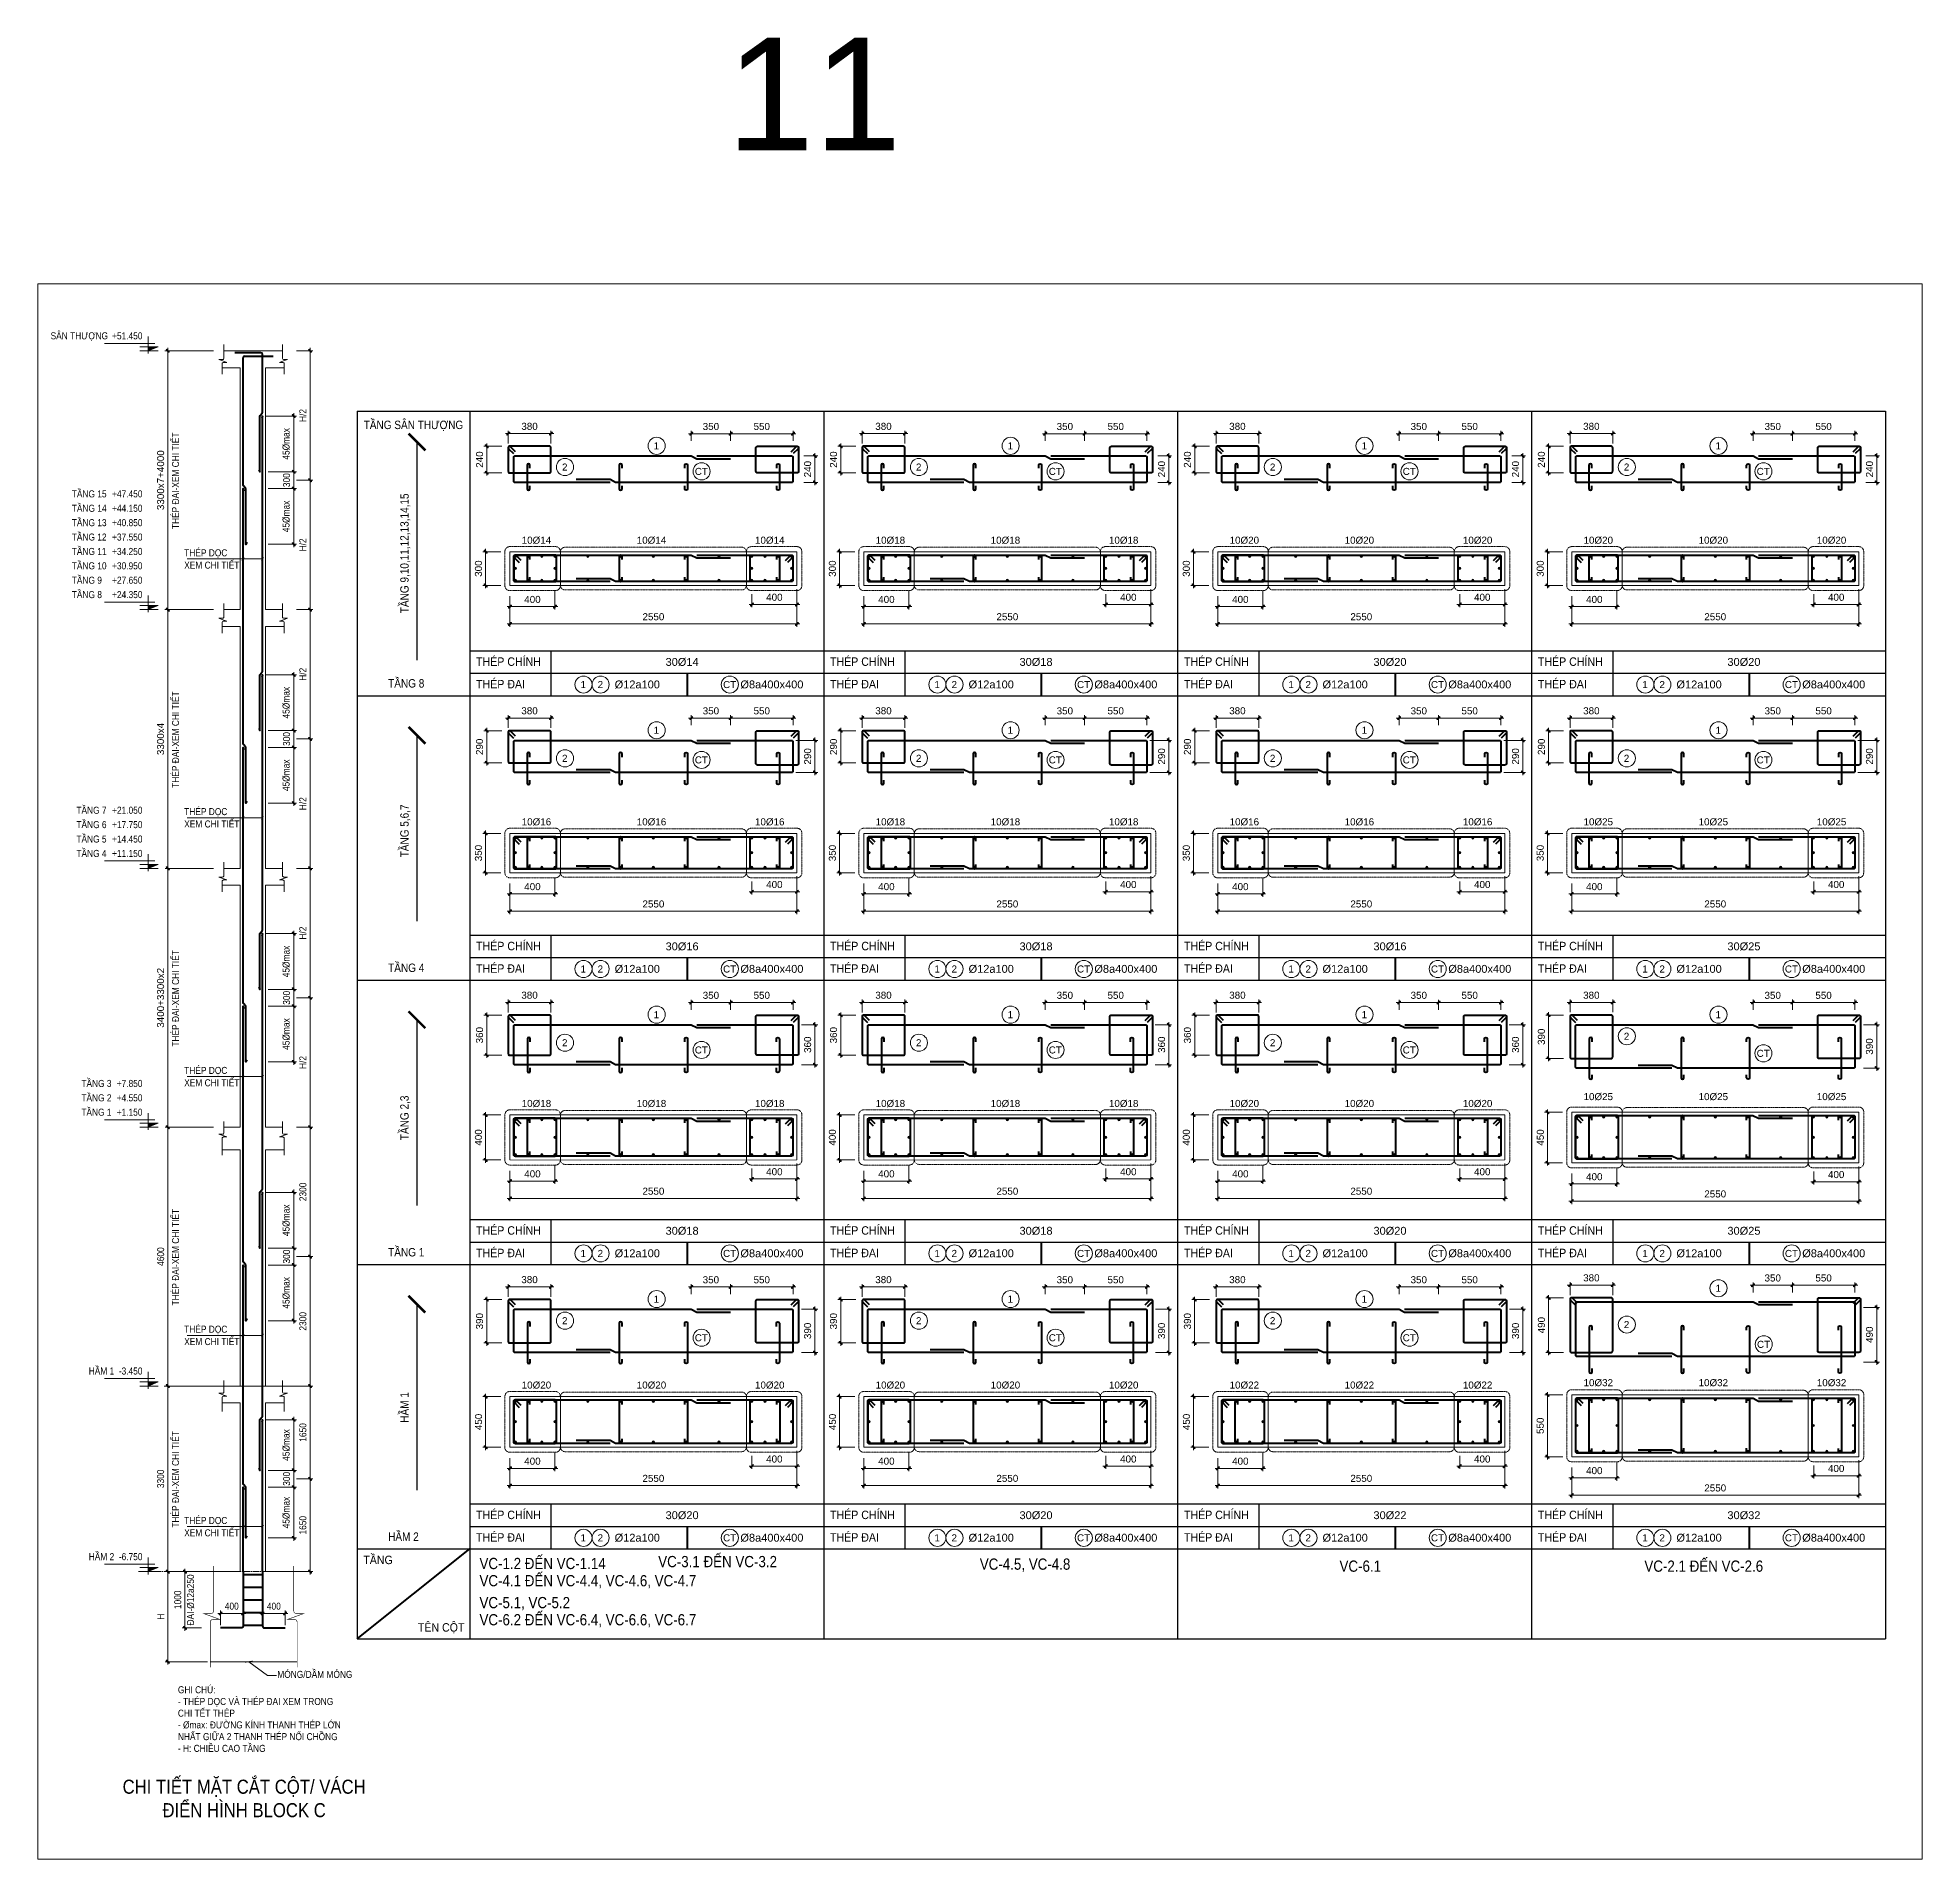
# Model space of a CAD drawing. Header units: millimetres. Extents: x -146909 to 4830753, y -683702 to -336947.
# Drawn here: x 4704989 to 4721739, y -448762 to -432573 of the extents above; entities that cross this region are included whole.
import ezdxf
from ezdxf.enums import TextEntityAlignment as Align
from ezdxf.xclip import XClip

# ---------------------------------------------------------------- set-up
doc = ezdxf.new("R2010")
doc.units = ezdxf.units.MM
doc.header["$MEASUREMENT"] = 0
doc.header["$XCLIPFRAME"] = 0
doc.linetypes.add('CENTER', pattern=[2, 1.25, -0.25, 0.25, -0.25])
doc.linetypes.add('HIDDEN', pattern=[0.375, 0.25, -0.125])
doc.layers.get('0').update_dxf_attribs({"lineweight": 9})
doc.layers.get('Defpoints').update_dxf_attribs({"color": 10, "lineweight": 0})
for name, color, linetype, lineweight in [("'S_General_Cont_1 Thin", 1, 'Continuous', 18), ("'S_General_Text_3_Member name", 3, 'Continuous', 35), ('Ap0101_grid', 145, 'CENTER', 18), ('Ap0104_leader', 145, 'Continuous', 25), ('Ap0314_Kh', 253, 'Continuous', 15), ('Ap0315_FL', 145, 'Continuous', 13), ('CDAI', 3, 'Continuous', 40), ('chunho.q', 1, 'Continuous', 13), ('CTHEP', 4, 'Continuous', 50), ('DBAO', 2, 'Continuous', 13), ('DMo', 9, 'HIDDEN', 9), ('HATCH', 8, 'Continuous', 9), ('KTH', 154, 'Continuous', 9), ('STICK', 1, 'Continuous', 9)]:
    doc.layers.add(name, color=color, linetype=linetype, lineweight=lineweight)
for name, color, linetype in [('DM', 1, 'Continuous'), ('TBL', 1, 'Continuous'), ('TX', 214, 'Continuous')]:
    doc.layers.add(name, color=color, linetype=linetype)
doc.styles.add('Ap_vn_vni.shx', font='vn_vni.shx', dxfattribs={"width": 0.8})
doc.styles.add('arial', font='arial.ttf', dxfattribs={"width": 0.85})
doc.styles.add('TTP-HelCon', font='arial.ttf')
doc.dimstyles.new('Ap_Model', dxfattribs={"dimscale": 100, "dimtxt": 2.5, "dimasz": 1, "dimexe": 1, "dimexo": 1, "dimgap": 1, "dimtad": 1, "dimdec": 0, "dimzin": 3, "dimdsep": 46, "dimtxsty": 'Ap_vn_vni.shx', "dimblk": 'ARCHTICK', "dimcen": 1, "dimdle": 1, "dimclrd": 256, "dimclre": 256, "dimclrt": 7, "dimazin": 2, "dimtfac": 100, "dimtdec": 0, "dimtix": 1, "dimtmove": 2, "dimatfit": 2, "dimldrblk": 'OPEN30', "dimfxl": 1, "dimtolj": 1, "dimtzin": 0, "dimlwd": -1, "dimlwe": -1, "dimarcsym": 0})
doc.dimstyles.new('TTP-25', dxfattribs={"dimscale": 25, "dimtxt": 2.5, "dimasz": 1, "dimexe": 1, "dimexo": 1, "dimgap": 0.09, "dimtad": 0, "dimdec": 4, "dimrnd": 10, "dimzin": 9, "dimdsep": 46, "dimtxsty": 'TTP-HelCon', "dimblk": 'Stick', "dimcen": 0.09, "dimdle": 1.5, "dimclrd": 256, "dimclre": 256, "dimclrt": 1, "dimadec": 0, "dimazin": 0, "dimtfac": 1, "dimtdec": 4, "dimtmove": 0, "dimatfit": 3, "dimldrblk": 'ARCHTICK', "dimfxl": 1, "dimtvp": 1, "dimtolj": 1, "dimtzin": 0, "dimarcsym": 0})
doc.dimstyles.new('TTP-50', dxfattribs={"dimscale": 50, "dimtxt": 2.5, "dimasz": 1, "dimexe": 1, "dimexo": 1, "dimgap": 0.09, "dimtad": 0, "dimdec": 4, "dimzin": 9, "dimdsep": 46, "dimtxsty": 'arial', "dimblk": 'Stick', "dimcen": 0.09, "dimdle": 1.5, "dimclrd": 256, "dimclre": 256, "dimclrt": 1, "dimadec": 0, "dimazin": 0, "dimtfac": 1, "dimtdec": 4, "dimtmove": 0, "dimatfit": 3, "dimldrblk": 'ARCHTICK', "dimfxl": 1, "dimtvp": 1, "dimtolj": 1, "dimtzin": 0, "dimarcsym": 0})

msp = doc.modelspace()

# ---------------------------------------------------------------- texts
at = {"layer": 'chunho.q', "color": 1, "style": 'arial', "width": 0.85}
for s, p in [('TẦNG SÂN THƯỢNG', (4707887.04035, -436051.48119)), ('TẦNG 8', (4708104.19794, -438348.81266)), ('TẦNG 4', (4708104.19794, -440876.4954)), ('TẦNG 1', (4708104.19794, -443404.17814)), ('HẦM 2', (4708104.19794, -445931.86087))]:
    msp.add_text(s, height=75, dxfattribs=at).set_placement(p)
for s, p in [('TẦNG 9,10,11,12,13,14,15', (4708286.88534, -437687.81794)), ('TẦNG 5,6,7', (4708286.88534, -439857.53111)), ('TẦNG 2,3', (4708286.88534, -442370.4951)), ('HẦM 1', (4708286.88534, -444882.08305))]:
    msp.add_text(s, height=75, rotation=90, dxfattribs=at).set_placement(p)
at = {"layer": 'chunho.q', "color": 1, "style": 'arial'}
for s, p in [('10%%C14', (4709291.21318, -437070.39929)), ('10%%C14', (4710313.72977, -437070.39929)), ('10%%C14', (4711364.64872, -437070.39929)), ('10%%C18', (4712436.96665, -437070.39929)), ('10%%C18', (4713459.48324, -437070.39929)), ('10%%C18', (4714510.40219, -437070.39929)), ('10%%C20', (4715582.72012, -437070.39929)), ('10%%C20', (4716605.23672, -437070.39929)), ('10%%C20', (4717656.15567, -437070.39929)), ('10%%C20', (4718728.47359, -437070.39929)), ('10%%C20', (4719750.99019, -437070.39929)), ('10%%C20', (4720801.90914, -437070.39929)), ('10%%C16', (4709291.21318, -439573.08203)), ('10%%C16', (4710313.72977, -439573.08203)), ('10%%C16', (4711364.64872, -439573.08203)), ('10%%C18', (4712436.96665, -439573.08203)), ('10%%C18', (4713459.48324, -439573.08203)), ('10%%C18', (4714510.40219, -439573.08203)), ('10%%C16', (4715582.72012, -439573.08203)), ('10%%C16', (4716605.23672, -439573.08203)), ('10%%C16', (4717656.15567, -439573.08203)), ('10%%C25', (4718728.47359, -439573.08203)), ('10%%C25', (4719750.99019, -439573.08203)), ('10%%C25', (4720801.90914, -439573.08203)), ('10%%C18', (4709291.21318, -442075.76477)), ('10%%C18', (4710313.72977, -442075.76477)), ('10%%C18', (4711364.64872, -442075.76477)), ('10%%C18', (4712436.96665, -442075.76477)), ('10%%C18', (4713459.48324, -442075.76477)), ('10%%C18', (4714510.40219, -442075.76477)), ('10%%C20', (4715582.72012, -442075.76477)), ('10%%C20', (4716605.23672, -442075.76477)), ('10%%C20', (4717656.15567, -442075.76477)), ('10%%C25', (4718728.47359, -442015.19961)), ('10%%C25', (4719750.99019, -442015.19961)), ('10%%C25', (4720801.90914, -442015.19961)), ('10%%C20', (4709291.21318, -444578.44751)), ('10%%C20', (4710313.72977, -444578.44751)), ('10%%C20', (4711364.64872, -444578.44751)), ('10%%C20', (4712436.96665, -444578.44751)), ('10%%C20', (4713459.48324, -444578.44751)), ('10%%C20', (4714510.40219, -444578.44751)), ('10%%C22', (4715582.72012, -444578.44751)), ('10%%C22', (4716605.23672, -444578.44751)), ('10%%C22', (4717656.15567, -444578.44751)), ('10%%C32', (4718728.47359, -444557.36066)), ('10%%C32', (4719750.99019, -444557.36066)), ('10%%C32', (4720801.90914, -444557.36066))]:
    msp.add_text(s, height=62.5, dxfattribs=at).set_placement(p)
at = {"layer": 'Defpoints', "style": 'arial'}
msp.add_text('11', height=1000, dxfattribs=at).set_placement((4711888.68726, -433073.24457), align=Align.MIDDLE)
at = {"layer": 'Defpoints', "insert": (4706824.33308, -448054.42225), "char_height": 125, "width": 2278.1111385, "attachment_point": 2, "style": 'arial'}
msp.add_mtext('CHI TIẾT MẶT CẮT CỘT/ VÁCH ĐIỂN HÌNH BLOCK C ', dxfattribs=at)
at = {"layer": 'TX', "color": 2, "style": 'arial', "width": 0.9}
for s, p in [('THÉP CHÍNH', (4708885.81174, -438118.12828)), ('THÉP CHÍNH', (4712031.56521, -438118.12828)), ('THÉP CHÍNH', (4715177.31868, -438118.12828)), ('THÉP CHÍNH', (4718323.07215, -438118.12828)), ('THÉP ĐAI', (4708885.81174, -438318.12828)), ('THÉP ĐAI', (4712031.56521, -438318.12828)), ('THÉP ĐAI', (4715177.31868, -438318.12828)), ('THÉP ĐAI', (4718323.07215, -438318.12828)), ('THÉP CHÍNH', (4708885.81174, -440645.81102)), ('THÉP CHÍNH', (4712031.56521, -440645.81102)), ('THÉP CHÍNH', (4715177.31868, -440645.81102)), ('THÉP CHÍNH', (4718323.07215, -440645.81102)), ('THÉP ĐAI', (4708885.81174, -440845.81102)), ('THÉP ĐAI', (4712031.56521, -440845.81102)), ('THÉP ĐAI', (4715177.31868, -440845.81102)), ('THÉP ĐAI', (4718323.07215, -440845.81102)), ('THÉP CHÍNH', (4708885.81174, -443173.49375)), ('THÉP CHÍNH', (4712031.56521, -443173.49375)), ('THÉP CHÍNH', (4715177.31868, -443173.49375)), ('THÉP CHÍNH', (4718323.07215, -443173.49375)), ('THÉP ĐAI', (4708885.81174, -443373.49375)), ('THÉP ĐAI', (4712031.56521, -443373.49375)), ('THÉP ĐAI', (4715177.31868, -443373.49375)), ('THÉP ĐAI', (4718323.07215, -443373.49375)), ('THÉP CHÍNH', (4708885.81174, -445701.17649)), ('THÉP CHÍNH', (4712031.56521, -445701.17649)), ('THÉP CHÍNH', (4715177.31868, -445701.17649)), ('THÉP CHÍNH', (4718323.07215, -445701.17649)), ('THÉP ĐAI', (4708885.81174, -445901.17649)), ('THÉP ĐAI', (4712031.56521, -445901.17649)), ('THÉP ĐAI', (4715177.31868, -445901.17649)), ('THÉP ĐAI', (4718323.07215, -445901.17649)), ('TẦNG', (4707883.49902, -446101.17649)), ('TÊN CỘT', (4708368.43759, -446701.17649))]:
    msp.add_text(s, height=75, dxfattribs=at).set_placement(p, align=Align.MIDDLE_LEFT)
at = {"layer": 'TX', "color": 2, "style": 'arial'}
for s, p in [('30%%C14', (4710716.82578, -438120.81266)), ('30%%C18', (4713862.57925, -438120.81266)), ('30%%C20', (4717008.33272, -438120.81266)), ('30%%C20', (4720154.08619, -438120.81266)), ('%%C12a100', (4710318.40474, -438320.81266)), ('%%C8a400x400', (4711515.11375, -438320.81266)), ('%%C12a100', (4713464.15821, -438320.81266)), ('%%C8a400x400', (4714660.86722, -438320.81266)), ('%%C12a100', (4716609.91168, -438320.81266)), ('%%C8a400x400', (4717806.62069, -438320.81266)), ('%%C12a100', (4719755.66515, -438320.81266)), ('%%C8a400x400', (4720952.37417, -438320.81266)), ('30%%C16', (4710716.82578, -440648.4954)), ('30%%C18', (4713862.57925, -440648.4954)), ('30%%C16', (4717008.33272, -440648.4954)), ('30%%C25', (4720154.08619, -440648.4954)), ('%%C12a100', (4710318.40474, -440848.4954)), ('%%C8a400x400', (4711515.11375, -440848.4954)), ('%%C12a100', (4713464.15821, -440848.4954)), ('%%C8a400x400', (4714660.86722, -440848.4954)), ('%%C12a100', (4716609.91168, -440848.4954)), ('%%C8a400x400', (4717806.62069, -440848.4954)), ('%%C12a100', (4719755.66515, -440848.4954)), ('%%C8a400x400', (4720952.37417, -440848.4954)), ('30%%C18', (4710716.82578, -443176.17814)), ('30%%C18', (4713862.57925, -443176.17814)), ('30%%C20', (4717008.33272, -443176.17814)), ('30%%C25', (4720154.08619, -443176.17814)), ('%%C12a100', (4710318.40474, -443376.17814)), ('%%C8a400x400', (4711515.11375, -443376.17814)), ('%%C12a100', (4713464.15821, -443376.17814)), ('%%C8a400x400', (4714660.86722, -443376.17814)), ('%%C12a100', (4716609.91168, -443376.17814)), ('%%C8a400x400', (4717806.62069, -443376.17814)), ('%%C12a100', (4719755.66515, -443376.17814)), ('%%C8a400x400', (4720952.37417, -443376.17814)), ('30%%C20', (4710716.82578, -445703.86087)), ('30%%C20', (4713862.57925, -445703.86087)), ('30%%C22', (4717008.33272, -445703.86087)), ('30%%C32', (4720154.08619, -445703.86087)), ('%%C12a100', (4710318.40474, -445903.86087)), ('%%C8a400x400', (4711515.11375, -445903.86087)), ('%%C12a100', (4713464.15821, -445903.86087)), ('%%C8a400x400', (4714660.86722, -445903.86087)), ('%%C12a100', (4716609.91168, -445903.86087)), ('%%C8a400x400', (4717806.62069, -445903.86087)), ('%%C12a100', (4719755.66515, -445903.86087)), ('%%C8a400x400', (4720952.37417, -445903.86087))]:
    msp.add_text(s, height=70, dxfattribs=at).set_placement(p, align=Align.MIDDLE_CENTER)
at = {"layer": 'TX', "color": 2, "char_height": 100, "attachment_point": 1, "style": 'arial'}
for s, insert, width in [('VC-3.1 ĐẾN VC-3.2', (4710504.53934, -446066.16781), 3422.0506749), ('VC-1.2 ĐẾN VC-1.14', (4708916.09126, -446083.02942), 3422.0506749), ('VC-4.1 ĐẾN VC-4.4, VC-4.6, VC-4.7', (4708916.09126, -446236.03459), 3422.0506749), ('VC-4.5, VC-4.8', (4713362.49715, -446088.71092), 2832.8898347), ('VC-6.1', (4716559.77838, -446106.65042), 2832.8898347), ('VC-2.1 ĐẾN VC-2.6', (4719269.43338, -446106.65042), 1742.5790991), ('VC-5.1, VC-5.2', (4708916.09126, -446430.78115), 3422.0506749), ('VC-6.2 ĐẾN VC-6.4, VC-6.6, VC-6.7', (4708916.09126, -446582.95691), 3422.0506749)]:
    msp.add_mtext(s, dxfattribs=dict(at, insert=insert, width=width))

# ---------------------------------------------------------------- blocks, each defined once
blk = doc.blocks.new('sign of slab')
at = {"layer": "'S_General_Cont_1 Thin"}
blk.add_circle((-10, 0), 475, dxfattribs=at)
at = {"layer": "'S_General_Text_3_Member name", "style": 'arial'}
blk.add_attdef('S', text='', height=250, dxfattribs=at).set_placement((-23, -1), align=Align.MIDDLE_CENTER)
blk = doc.blocks.new('Stick')
at = {"layer": 'STICK'}
h = blk.add_hatch(color=256, dxfattribs=at)
edge = h.paths.add_edge_path()
edge.add_line((0.3, 0.5), (-0.5, -0.3))
edge.add_arc((-0.4, -0.4), 0.141, 135, 315)
edge.add_line((-0.3, -0.5), (0.5, 0.3))
edge.add_arc((0.4, 0.4), 0.141, 315, 495)
blk.add_line((1, 0), (-1, 0), dxfattribs=at)
blk.add_lwpolyline([(0.3, 0.5), (-0.5, -0.3, 1), (-0.3, -0.5), (0.5, 0.3, 1), (0.3, 0.5, 1)], format="xyb", dxfattribs=at)
blk = doc.blocks.new('*D835')
at = {"layer": 'Defpoints', "color": 0, "transparency": 16777216}
for p in [(-539, 3300), (-539, 0), (-1287, 0)]:
    blk.add_point(p, dxfattribs=at)
at = {"layer": 'KTH', "lineweight": -2, "transparency": 16777216}
for p, q in [((-589, 3300), (-1337, 3300)), ((-1287, 3250), (-1287, 50)), ((-589, 0), (-1337, 0))]:
    blk.add_line(p, q, dxfattribs=at)
at = {"layer": 'KTH', "lineweight": -2, "transparency": 16777216, "xscale": 50, "yscale": 50, "zscale": 50}
for p, rotation in [((-1287, 3300), 90), ((-1287, 0), 270)]:
    blk.add_blockref('Stick', p, dxfattribs=dict(at, rotation=rotation))
at = {"layer": 'KTH', "color": 1, "transparency": 16777216, "insert": (-1415, 1650), "char_height": 125, "attachment_point": 5, "rotation": 90, "style": 'arial'}
blk.add_mtext('\\A1;3300', dxfattribs=at)
blk = doc.blocks.new('_ArchTick')
at = {"color": 0, "linetype": 'ByBlock', "const_width": 0.15}
blk.add_lwpolyline([(-0.5, -0.5), (0.5, 0.5)], dxfattribs=at)
blk = doc.blocks.new('*D836')
at = {"layer": 'Defpoints', "color": 0, "transparency": 16777216}
for p in [(-472, 0), (-1287, -1600), (-532, -1600)]:
    blk.add_point(p, dxfattribs=at)
at = {"layer": 'KTH', "lineweight": -2, "transparency": 16777216}
for p, q in [((-522, 0), (-1337, 0)), ((-1287, -50), (-1287, -1550)), ((-582, -1600), (-1337, -1600))]:
    blk.add_line(p, q, dxfattribs=at)
at = {"layer": 'KTH', "lineweight": -2, "transparency": 16777216, "xscale": 50, "yscale": 50, "zscale": 50}
for p, rotation in [((-1287, 0), 90), ((-1287, -1600), 270)]:
    blk.add_blockref('Stick', p, dxfattribs=dict(at, rotation=rotation))
at = {"layer": 'KTH', "color": 1, "transparency": 16777216, "insert": (-1412, -800), "char_height": 125, "attachment_point": 5, "rotation": 90, "style": 'arial'}
blk.add_mtext('\\A1;H', dxfattribs=at)
blk = doc.blocks.new('*D837')
at = {"layer": 'Defpoints', "color": 0, "transparency": 16777216}
for p in [(-350, -1000), (51, -706), (51, -742)]:
    blk.add_point(p, dxfattribs=at)
at = {"layer": 'KTH', "lineweight": -2, "transparency": 16777216}
for p, q in [((-350, -950), (-350, -692)), ((-300, -742), (1, -742)), ((51, -756), (51, -792))]:
    blk.add_line(p, q, dxfattribs=at)
at = {"layer": 'KTH', "lineweight": -2, "transparency": 16777216, "xscale": 50, "yscale": 50, "zscale": 50, "rotation": 180}
blk.add_blockref('Stick', (-350, -742), dxfattribs=at)
at = {"layer": 'KTH', "lineweight": -2, "transparency": 16777216, "xscale": 50, "yscale": 50, "zscale": 50}
blk.add_blockref('Stick', (51, -742), dxfattribs=at)
at = {"layer": 'KTH', "color": 1, "transparency": 16777216, "insert": (-150, -614), "char_height": 125, "attachment_point": 5, "style": 'arial'}
blk.add_mtext('\\A1;400', dxfattribs=at)
blk = doc.blocks.new('*D838')
at = {"layer": 'Defpoints', "color": 0, "transparency": 16777216}
for p in [(397, -706), (798, -742), (798, -1000)]:
    blk.add_point(p, dxfattribs=at)
at = {"layer": 'KTH', "lineweight": -2, "transparency": 16777216}
for p, q in [((397, -756), (397, -792)), ((447, -742), (748, -742)), ((798, -950), (798, -692))]:
    blk.add_line(p, q, dxfattribs=at)
at = {"layer": 'KTH', "lineweight": -2, "transparency": 16777216, "xscale": 50, "yscale": 50, "zscale": 50, "rotation": 180}
blk.add_blockref('Stick', (397, -742), dxfattribs=at)
at = {"layer": 'KTH', "lineweight": -2, "transparency": 16777216, "xscale": 50, "yscale": 50, "zscale": 50}
blk.add_blockref('Stick', (798, -742), dxfattribs=at)
at = {"layer": 'KTH', "color": 1, "transparency": 16777216, "insert": (598, -614), "char_height": 125, "attachment_point": 5, "style": 'arial'}
blk.add_mtext('\\A1;400', dxfattribs=at)
blk = doc.blocks.new('*D839')
at = {"layer": 'Defpoints', "color": 0, "transparency": 16777216}
for p in [(448, 1500), (448, 600), (952, 600)]:
    blk.add_point(p, dxfattribs=at)
at = {"layer": 'KTH', "lineweight": -2, "transparency": 16777216}
for p, q in [((498, 1500), (1002, 1500)), ((952, 1450), (952, 650)), ((498, 600), (1002, 600))]:
    blk.add_line(p, q, dxfattribs=at)
at = {"layer": 'KTH', "lineweight": -2, "transparency": 16777216, "xscale": 50, "yscale": 50, "zscale": 50}
for p, rotation in [((952, 1500), 90), ((952, 600), 270)]:
    blk.add_blockref('Stick', p, dxfattribs=dict(at, rotation=rotation))
at = {"layer": 'KTH', "color": 1, "transparency": 16777216, "insert": (817, 1050), "char_height": 125, "attachment_point": 5, "rotation": 90, "style": 'arial'}
blk.add_mtext('\\A1;45%%Cmax', dxfattribs=at)
blk = doc.blocks.new('*D840')
at = {"layer": 'Defpoints', "color": 0, "transparency": 16777216}
for p in [(397, 2700), (952, 2700), (448, 1800)]:
    blk.add_point(p, dxfattribs=at)
at = {"layer": 'KTH', "lineweight": -2, "transparency": 16777216}
for p, q in [((447, 2700), (1002, 2700)), ((952, 1850), (952, 2650)), ((498, 1800), (1002, 1800))]:
    blk.add_line(p, q, dxfattribs=at)
at = {"layer": 'KTH', "lineweight": -2, "transparency": 16777216, "xscale": 50, "yscale": 50, "zscale": 50}
for p, rotation in [((952, 2700), 90), ((952, 1800), 270)]:
    blk.add_blockref('Stick', p, dxfattribs=dict(at, rotation=rotation))
at = {"layer": 'KTH', "color": 1, "transparency": 16777216, "insert": (817, 2250), "char_height": 125, "attachment_point": 5, "rotation": 90, "style": 'arial'}
blk.add_mtext('\\A1;45%%Cmax', dxfattribs=at)
blk = doc.blocks.new('*D841')
at = {"layer": 'Defpoints', "color": 0, "transparency": 16777216}
for p in [(448, 1800), (448, 1500), (952, 1500)]:
    blk.add_point(p, dxfattribs=at)
at = {"layer": 'KTH', "lineweight": -2, "transparency": 16777216}
for p, q in [((498, 1800), (1002, 1800)), ((952, 1750), (952, 1550)), ((498, 1500), (1002, 1500))]:
    blk.add_line(p, q, dxfattribs=at)
at = {"layer": 'KTH', "lineweight": -2, "transparency": 16777216, "xscale": 50, "yscale": 50, "zscale": 50}
for p, rotation in [((952, 1800), 90), ((952, 1500), 270)]:
    blk.add_blockref('Stick', p, dxfattribs=dict(at, rotation=rotation))
at = {"layer": 'KTH', "color": 1, "transparency": 16777216, "insert": (824, 1650), "char_height": 125, "attachment_point": 5, "rotation": 90, "style": 'arial'}
blk.add_mtext('\\A1;300', dxfattribs=at)
blk = doc.blocks.new('*D842')
at = {"layer": 'Defpoints', "color": 0, "transparency": 16777216}
for p in [(952, 1650), (1242, 1650), (768, 0)]:
    blk.add_point(p, dxfattribs=at)
at = {"layer": 'KTH', "lineweight": -2, "transparency": 16777216}
for p, q in [((1002, 1650), (1292, 1650)), ((1242, 50), (1242, 1600)), ((818, 0), (1292, 0))]:
    blk.add_line(p, q, dxfattribs=at)
at = {"layer": 'KTH', "lineweight": -2, "transparency": 16777216, "xscale": 50, "yscale": 50, "zscale": 50}
for p, rotation in [((1242, 1650), 90), ((1242, 0), 270)]:
    blk.add_blockref('Stick', p, dxfattribs=dict(at, rotation=rotation))
at = {"layer": 'KTH', "color": 1, "transparency": 16777216, "insert": (1114, 825), "char_height": 125, "attachment_point": 5, "rotation": 90, "style": 'arial'}
blk.add_mtext('\\A1;1650', dxfattribs=at)
blk = doc.blocks.new('*D843')
at = {"layer": 'Defpoints', "color": 0, "transparency": 16777216}
for p in [(913, 3300), (1242, 3300), (952, 1650)]:
    blk.add_point(p, dxfattribs=at)
at = {"layer": 'KTH', "lineweight": -2, "transparency": 16777216}
for p, q in [((963, 3300), (1292, 3300)), ((1242, 1700), (1242, 3250)), ((1002, 1650), (1292, 1650))]:
    blk.add_line(p, q, dxfattribs=at)
at = {"layer": 'KTH', "lineweight": -2, "transparency": 16777216, "xscale": 50, "yscale": 50, "zscale": 50}
for p, rotation in [((1242, 3300), 90), ((1242, 1650), 270)]:
    blk.add_blockref('Stick', p, dxfattribs=dict(at, rotation=rotation))
at = {"layer": 'KTH', "color": 1, "transparency": 16777216, "insert": (1114, 2475), "char_height": 125, "attachment_point": 5, "rotation": 90, "style": 'arial'}
blk.add_mtext('\\A1;1650', dxfattribs=at)
blk = doc.blocks.new('SZDFDG')
at = {"layer": 'DBAO'}
for p, q in [((120, 132), (-775, 132)), ((180, 72), (-150, 72)), ((180, 0), (-150, 0)), ((0, -48), (0, 252)), ((0, 0), (180, 72))]:
    blk.add_line(p, q, dxfattribs=at)
at = {"layer": 'HATCH'}
blk.add_solid([(0, 0), (180, 72), (0, 72)], dxfattribs=at)
blk = doc.blocks.new('*D844')
at = {"layer": 'Defpoints', "color": 0, "transparency": 16777216}
for p in [(-639, 0), (-982, 0), (-639, -1000)]:
    blk.add_point(p, dxfattribs=at)
at = {"layer": 'KTH', "lineweight": -2, "transparency": 16777216}
for p, q in [((-689, 0), (-1032, 0)), ((-982, -950), (-982, -50)), ((-689, -1000), (-1032, -1000))]:
    blk.add_line(p, q, dxfattribs=at)
at = {"layer": 'KTH', "lineweight": -2, "transparency": 16777216, "xscale": 50, "yscale": 50, "zscale": 50}
for p, rotation in [((-982, 0), 90), ((-982, -1000), 270)]:
    blk.add_blockref('Stick', p, dxfattribs=dict(at, rotation=rotation))
at = {"layer": 'KTH', "color": 1, "transparency": 16777216, "insert": (-1110, -500), "char_height": 125, "attachment_point": 5, "rotation": 90, "style": 'arial'}
blk.add_mtext('\\A1;1000', dxfattribs=at)
blk = doc.blocks.new('*U833')
at = {"layer": 'CTHEP', "ltscale": 0.02}
blk.add_line((-173, 0), (173, 0), dxfattribs=at)
blk = doc.blocks.new('*U834')
at = {"color": 0, "linetype": 'ByBlock', "lineweight": -2, "transparency": 16777216}
for p in [(0, 0), (0, -225), (0, -450), (0, -675), (0, -900)]:
    blk.add_blockref('*U833', p, dxfattribs=at)
blk = doc.blocks.new('*D145')
at = {"layer": 'Defpoints', "color": 0, "transparency": 16777216}
for p in [(-425, 4600), (-425, 0), (-1287, 0)]:
    blk.add_point(p, dxfattribs=at)
at = {"layer": 'KTH', "lineweight": -2, "transparency": 16777216}
for p, q in [((-475, 4600), (-1337, 4600)), ((-1287, 4550), (-1287, 50)), ((-475, 0), (-1337, 0))]:
    blk.add_line(p, q, dxfattribs=at)
at = {"layer": 'KTH', "lineweight": -2, "transparency": 16777216, "xscale": 50, "yscale": 50, "zscale": 50}
for p, rotation in [((-1287, 4600), 90), ((-1287, 0), 270)]:
    blk.add_blockref('Stick', p, dxfattribs=dict(at, rotation=rotation))
at = {"layer": 'KTH', "color": 1, "transparency": 16777216, "insert": (-1414, 2300), "char_height": 125, "attachment_point": 5, "rotation": 90, "style": 'arial'}
blk.add_mtext('\\A1;4600', dxfattribs=at)
blk = doc.blocks.new('*D146')
at = {"layer": 'Defpoints', "color": 0, "transparency": 16777216}
for p in [(952, 2300), (1242, 2300), (952, 0)]:
    blk.add_point(p, dxfattribs=at)
at = {"layer": 'KTH', "lineweight": -2, "transparency": 16777216}
for p, q in [((1002, 2300), (1292, 2300)), ((1242, 50), (1242, 2250)), ((1002, 0), (1292, 0))]:
    blk.add_line(p, q, dxfattribs=at)
at = {"layer": 'KTH', "lineweight": -2, "transparency": 16777216, "xscale": 50, "yscale": 50, "zscale": 50}
for p, rotation in [((1242, 2300), 90), ((1242, 0), 270)]:
    blk.add_blockref('Stick', p, dxfattribs=dict(at, rotation=rotation))
at = {"layer": 'KTH', "color": 1, "transparency": 16777216, "insert": (1114, 1150), "char_height": 125, "attachment_point": 5, "rotation": 90, "style": 'arial'}
blk.add_mtext('\\A1;2300', dxfattribs=at)
blk = doc.blocks.new('*D147')
at = {"layer": 'Defpoints', "color": 0, "transparency": 16777216}
for p in [(952, 4600), (1242, 4600), (952, 2300)]:
    blk.add_point(p, dxfattribs=at)
at = {"layer": 'KTH', "lineweight": -2, "transparency": 16777216}
for p, q in [((1002, 4600), (1292, 4600)), ((1242, 2350), (1242, 4550)), ((1002, 2300), (1292, 2300))]:
    blk.add_line(p, q, dxfattribs=at)
at = {"layer": 'KTH', "lineweight": -2, "transparency": 16777216, "xscale": 50, "yscale": 50, "zscale": 50}
for p, rotation in [((1242, 4600), 90), ((1242, 2300), 270)]:
    blk.add_blockref('Stick', p, dxfattribs=dict(at, rotation=rotation))
at = {"layer": 'KTH', "color": 1, "transparency": 16777216, "insert": (1114, 3450), "char_height": 125, "attachment_point": 5, "rotation": 90, "style": 'arial'}
blk.add_mtext('\\A1;2300', dxfattribs=at)
blk = doc.blocks.new('*D148')
at = {"layer": 'Defpoints', "color": 0, "transparency": 16777216}
for p in [(448, 2150), (448, 1160), (952, 1160)]:
    blk.add_point(p, dxfattribs=at)
at = {"layer": 'KTH', "lineweight": -2, "transparency": 16777216}
for p, q in [((498, 2150), (1002, 2150)), ((952, 2100), (952, 1210)), ((498, 1160), (1002, 1160))]:
    blk.add_line(p, q, dxfattribs=at)
at = {"layer": 'KTH', "lineweight": -2, "transparency": 16777216, "xscale": 50, "yscale": 50, "zscale": 50}
for p, rotation in [((952, 2150), 90), ((952, 1160), 270)]:
    blk.add_blockref('Stick', p, dxfattribs=dict(at, rotation=rotation))
at = {"layer": 'KTH', "color": 1, "transparency": 16777216, "insert": (817, 1655), "char_height": 125, "attachment_point": 5, "rotation": 90, "style": 'arial'}
blk.add_mtext('\\A1;45%%Cmax', dxfattribs=at)
blk = doc.blocks.new('*D149')
at = {"layer": 'Defpoints', "color": 0, "transparency": 16777216}
for p in [(397, 3440), (952, 3440), (448, 2450)]:
    blk.add_point(p, dxfattribs=at)
at = {"layer": 'KTH', "lineweight": -2, "transparency": 16777216}
for p, q in [((447, 3440), (1002, 3440)), ((952, 2500), (952, 3390)), ((498, 2450), (1002, 2450))]:
    blk.add_line(p, q, dxfattribs=at)
at = {"layer": 'KTH', "lineweight": -2, "transparency": 16777216, "xscale": 50, "yscale": 50, "zscale": 50}
for p, rotation in [((952, 3440), 90), ((952, 2450), 270)]:
    blk.add_blockref('Stick', p, dxfattribs=dict(at, rotation=rotation))
at = {"layer": 'KTH', "color": 1, "transparency": 16777216, "insert": (817, 2945), "char_height": 125, "attachment_point": 5, "rotation": 90, "style": 'arial'}
blk.add_mtext('\\A1;45%%Cmax', dxfattribs=at)
blk = doc.blocks.new('*D150')
at = {"layer": 'Defpoints', "color": 0, "transparency": 16777216}
for p in [(448, 2450), (448, 2150), (952, 2150)]:
    blk.add_point(p, dxfattribs=at)
at = {"layer": 'KTH', "lineweight": -2, "transparency": 16777216}
for p, q in [((498, 2450), (1002, 2450)), ((952, 2400), (952, 2200)), ((498, 2150), (1002, 2150))]:
    blk.add_line(p, q, dxfattribs=at)
at = {"layer": 'KTH', "lineweight": -2, "transparency": 16777216, "xscale": 50, "yscale": 50, "zscale": 50}
for p, rotation in [((952, 2450), 90), ((952, 2150), 270)]:
    blk.add_blockref('Stick', p, dxfattribs=dict(at, rotation=rotation))
at = {"layer": 'KTH', "color": 1, "transparency": 16777216, "insert": (824, 2300), "char_height": 125, "attachment_point": 5, "rotation": 90, "style": 'arial'}
blk.add_mtext('\\A1;300', dxfattribs=at)
blk = doc.blocks.new('*D133')
at = {"layer": 'Defpoints', "color": 0, "transparency": 16777216}
for p in [(-425, 4600), (-425, 0), (-1287, 0)]:
    blk.add_point(p, dxfattribs=at)
at = {"layer": 'KTH', "lineweight": -2, "transparency": 16777216}
for p, q in [((-475, 4600), (-1337, 4600)), ((-1287, 4550), (-1287, 50)), ((-475, 0), (-1337, 0))]:
    blk.add_line(p, q, dxfattribs=at)
at = {"layer": 'KTH', "lineweight": -2, "transparency": 16777216, "xscale": 50, "yscale": 50, "zscale": 50}
for p, rotation in [((-1287, 4600), 90), ((-1287, 0), 270)]:
    blk.add_blockref('Stick', p, dxfattribs=dict(at, rotation=rotation))
at = {"layer": 'KTH', "color": 1, "transparency": 16777216, "insert": (-1415, 2300), "char_height": 125, "attachment_point": 5, "rotation": 90, "style": 'arial'}
blk.add_mtext('\\A1;{\\W1;3300x4}', dxfattribs=at)
blk = doc.blocks.new('*D134')
at = {"layer": 'Defpoints', "color": 0, "transparency": 16777216}
for p in [(952, 2300), (1242, 2300), (952, 0)]:
    blk.add_point(p, dxfattribs=at)
at = {"layer": 'KTH', "lineweight": -2, "transparency": 16777216}
for p, q in [((1002, 2300), (1292, 2300)), ((1242, 50), (1242, 2250)), ((1002, 0), (1292, 0))]:
    blk.add_line(p, q, dxfattribs=at)
at = {"layer": 'KTH', "lineweight": -2, "transparency": 16777216, "xscale": 50, "yscale": 50, "zscale": 50}
for p, rotation in [((1242, 2300), 90), ((1242, 0), 270)]:
    blk.add_blockref('Stick', p, dxfattribs=dict(at, rotation=rotation))
at = {"layer": 'KTH', "color": 1, "transparency": 16777216, "insert": (1113, 1150), "char_height": 125, "attachment_point": 5, "rotation": 90, "style": 'arial'}
blk.add_mtext('\\A1;H/2', dxfattribs=at)
blk = doc.blocks.new('*D135')
at = {"layer": 'Defpoints', "color": 0, "transparency": 16777216}
for p in [(952, 4600), (1242, 4600), (952, 2300)]:
    blk.add_point(p, dxfattribs=at)
at = {"layer": 'KTH', "lineweight": -2, "transparency": 16777216}
for p, q in [((1002, 4600), (1292, 4600)), ((1242, 2350), (1242, 4550)), ((1002, 2300), (1292, 2300))]:
    blk.add_line(p, q, dxfattribs=at)
at = {"layer": 'KTH', "lineweight": -2, "transparency": 16777216, "xscale": 50, "yscale": 50, "zscale": 50}
for p, rotation in [((1242, 4600), 90), ((1242, 2300), 270)]:
    blk.add_blockref('Stick', p, dxfattribs=dict(at, rotation=rotation))
at = {"layer": 'KTH', "color": 1, "transparency": 16777216, "insert": (1113, 3450), "char_height": 125, "attachment_point": 5, "rotation": 90, "style": 'arial'}
blk.add_mtext('\\A1;H/2', dxfattribs=at)
blk = doc.blocks.new('*D136')
at = {"layer": 'Defpoints', "color": 0, "transparency": 16777216}
for p in [(448, 2150), (448, 1160), (952, 1160)]:
    blk.add_point(p, dxfattribs=at)
at = {"layer": 'KTH', "lineweight": -2, "transparency": 16777216}
for p, q in [((498, 2150), (1002, 2150)), ((952, 2100), (952, 1210)), ((498, 1160), (1002, 1160))]:
    blk.add_line(p, q, dxfattribs=at)
at = {"layer": 'KTH', "lineweight": -2, "transparency": 16777216, "xscale": 50, "yscale": 50, "zscale": 50}
for p, rotation in [((952, 2150), 90), ((952, 1160), 270)]:
    blk.add_blockref('Stick', p, dxfattribs=dict(at, rotation=rotation))
at = {"layer": 'KTH', "color": 1, "transparency": 16777216, "insert": (817, 1655), "char_height": 125, "attachment_point": 5, "rotation": 90, "style": 'arial'}
blk.add_mtext('\\A1;45%%Cmax', dxfattribs=at)
blk = doc.blocks.new('*D137')
at = {"layer": 'Defpoints', "color": 0, "transparency": 16777216}
for p in [(397, 3440), (952, 3440), (448, 2450)]:
    blk.add_point(p, dxfattribs=at)
at = {"layer": 'KTH', "lineweight": -2, "transparency": 16777216}
for p, q in [((447, 3440), (1002, 3440)), ((952, 2500), (952, 3390)), ((498, 2450), (1002, 2450))]:
    blk.add_line(p, q, dxfattribs=at)
at = {"layer": 'KTH', "lineweight": -2, "transparency": 16777216, "xscale": 50, "yscale": 50, "zscale": 50}
for p, rotation in [((952, 3440), 90), ((952, 2450), 270)]:
    blk.add_blockref('Stick', p, dxfattribs=dict(at, rotation=rotation))
at = {"layer": 'KTH', "color": 1, "transparency": 16777216, "insert": (817, 2945), "char_height": 125, "attachment_point": 5, "rotation": 90, "style": 'arial'}
blk.add_mtext('\\A1;45%%Cmax', dxfattribs=at)
blk = doc.blocks.new('*D138')
at = {"layer": 'Defpoints', "color": 0, "transparency": 16777216}
for p in [(448, 2450), (448, 2150), (952, 2150)]:
    blk.add_point(p, dxfattribs=at)
at = {"layer": 'KTH', "lineweight": -2, "transparency": 16777216}
for p, q in [((498, 2450), (1002, 2450)), ((952, 2400), (952, 2200)), ((498, 2150), (1002, 2150))]:
    blk.add_line(p, q, dxfattribs=at)
at = {"layer": 'KTH', "lineweight": -2, "transparency": 16777216, "xscale": 50, "yscale": 50, "zscale": 50}
for p, rotation in [((952, 2450), 90), ((952, 2150), 270)]:
    blk.add_blockref('Stick', p, dxfattribs=dict(at, rotation=rotation))
at = {"layer": 'KTH', "color": 1, "transparency": 16777216, "insert": (824, 2300), "char_height": 125, "attachment_point": 5, "rotation": 90, "style": 'arial'}
blk.add_mtext('\\A1;300', dxfattribs=at)
blk = doc.blocks.new('*D139')
at = {"layer": 'Defpoints', "color": 0, "transparency": 16777216}
for p in [(-425, 4600), (-425, 0), (-1287, 0)]:
    blk.add_point(p, dxfattribs=at)
at = {"layer": 'KTH', "lineweight": -2, "transparency": 16777216}
for p, q in [((-475, 4600), (-1337, 4600)), ((-1287, 4550), (-1287, 50)), ((-475, 0), (-1337, 0))]:
    blk.add_line(p, q, dxfattribs=at)
at = {"layer": 'KTH', "lineweight": -2, "transparency": 16777216, "xscale": 50, "yscale": 50, "zscale": 50}
for p, rotation in [((-1287, 4600), 90), ((-1287, 0), 270)]:
    blk.add_blockref('Stick', p, dxfattribs=dict(at, rotation=rotation))
at = {"layer": 'KTH', "color": 1, "transparency": 16777216, "insert": (-1415, 2300), "char_height": 125, "attachment_point": 5, "rotation": 90, "style": 'arial'}
blk.add_mtext('\\A1;{\\W1;3400+3300x2}', dxfattribs=at)
blk = doc.blocks.new('*D140')
at = {"layer": 'Defpoints', "color": 0, "transparency": 16777216}
for p in [(952, 2300), (1242, 2300), (952, 0)]:
    blk.add_point(p, dxfattribs=at)
at = {"layer": 'KTH', "lineweight": -2, "transparency": 16777216}
for p, q in [((1002, 2300), (1292, 2300)), ((1242, 50), (1242, 2250)), ((1002, 0), (1292, 0))]:
    blk.add_line(p, q, dxfattribs=at)
at = {"layer": 'KTH', "lineweight": -2, "transparency": 16777216, "xscale": 50, "yscale": 50, "zscale": 50}
for p, rotation in [((1242, 2300), 90), ((1242, 0), 270)]:
    blk.add_blockref('Stick', p, dxfattribs=dict(at, rotation=rotation))
at = {"layer": 'KTH', "color": 1, "transparency": 16777216, "insert": (1113, 1150), "char_height": 125, "attachment_point": 5, "rotation": 90, "style": 'arial'}
blk.add_mtext('\\A1;H/2', dxfattribs=at)
blk = doc.blocks.new('*D141')
at = {"layer": 'Defpoints', "color": 0, "transparency": 16777216}
for p in [(952, 4600), (1242, 4600), (952, 2300)]:
    blk.add_point(p, dxfattribs=at)
at = {"layer": 'KTH', "lineweight": -2, "transparency": 16777216}
for p, q in [((1002, 4600), (1292, 4600)), ((1242, 2350), (1242, 4550)), ((1002, 2300), (1292, 2300))]:
    blk.add_line(p, q, dxfattribs=at)
at = {"layer": 'KTH', "lineweight": -2, "transparency": 16777216, "xscale": 50, "yscale": 50, "zscale": 50}
for p, rotation in [((1242, 4600), 90), ((1242, 2300), 270)]:
    blk.add_blockref('Stick', p, dxfattribs=dict(at, rotation=rotation))
at = {"layer": 'KTH', "color": 1, "transparency": 16777216, "insert": (1113, 3450), "char_height": 125, "attachment_point": 5, "rotation": 90, "style": 'arial'}
blk.add_mtext('\\A1;H/2', dxfattribs=at)
blk = doc.blocks.new('*D142')
at = {"layer": 'Defpoints', "color": 0, "transparency": 16777216}
for p in [(448, 2150), (448, 1160), (952, 1160)]:
    blk.add_point(p, dxfattribs=at)
at = {"layer": 'KTH', "lineweight": -2, "transparency": 16777216}
for p, q in [((498, 2150), (1002, 2150)), ((952, 2100), (952, 1210)), ((498, 1160), (1002, 1160))]:
    blk.add_line(p, q, dxfattribs=at)
at = {"layer": 'KTH', "lineweight": -2, "transparency": 16777216, "xscale": 50, "yscale": 50, "zscale": 50}
for p, rotation in [((952, 2150), 90), ((952, 1160), 270)]:
    blk.add_blockref('Stick', p, dxfattribs=dict(at, rotation=rotation))
at = {"layer": 'KTH', "color": 1, "transparency": 16777216, "insert": (817, 1655), "char_height": 125, "attachment_point": 5, "rotation": 90, "style": 'arial'}
blk.add_mtext('\\A1;45%%Cmax', dxfattribs=at)
blk = doc.blocks.new('*D143')
at = {"layer": 'Defpoints', "color": 0, "transparency": 16777216}
for p in [(397, 3440), (952, 3440), (448, 2450)]:
    blk.add_point(p, dxfattribs=at)
at = {"layer": 'KTH', "lineweight": -2, "transparency": 16777216}
for p, q in [((447, 3440), (1002, 3440)), ((952, 2500), (952, 3390)), ((498, 2450), (1002, 2450))]:
    blk.add_line(p, q, dxfattribs=at)
at = {"layer": 'KTH', "lineweight": -2, "transparency": 16777216, "xscale": 50, "yscale": 50, "zscale": 50}
for p, rotation in [((952, 3440), 90), ((952, 2450), 270)]:
    blk.add_blockref('Stick', p, dxfattribs=dict(at, rotation=rotation))
at = {"layer": 'KTH', "color": 1, "transparency": 16777216, "insert": (817, 2945), "char_height": 125, "attachment_point": 5, "rotation": 90, "style": 'arial'}
blk.add_mtext('\\A1;45%%Cmax', dxfattribs=at)
blk = doc.blocks.new('*D144')
at = {"layer": 'Defpoints', "color": 0, "transparency": 16777216}
for p in [(448, 2450), (448, 2150), (952, 2150)]:
    blk.add_point(p, dxfattribs=at)
at = {"layer": 'KTH', "lineweight": -2, "transparency": 16777216}
for p, q in [((498, 2450), (1002, 2450)), ((952, 2400), (952, 2200)), ((498, 2150), (1002, 2150))]:
    blk.add_line(p, q, dxfattribs=at)
at = {"layer": 'KTH', "lineweight": -2, "transparency": 16777216, "xscale": 50, "yscale": 50, "zscale": 50}
for p, rotation in [((952, 2450), 90), ((952, 2150), 270)]:
    blk.add_blockref('Stick', p, dxfattribs=dict(at, rotation=rotation))
at = {"layer": 'KTH', "color": 1, "transparency": 16777216, "insert": (824, 2300), "char_height": 125, "attachment_point": 5, "rotation": 90, "style": 'arial'}
blk.add_mtext('\\A1;300', dxfattribs=at)
blk = doc.blocks.new('*D827')
at = {"layer": 'Defpoints', "color": 0, "transparency": 16777216}
for p in [(-1356, 20180), (-2219, 15580), (-1356, 15580)]:
    blk.add_point(p, dxfattribs=at)
at = {"layer": 'KTH', "lineweight": -2, "transparency": 16777216}
for p, q in [((-1406, 20180), (-2269, 20180)), ((-2219, 20130), (-2219, 15630)), ((-1406, 15580), (-2269, 15580))]:
    blk.add_line(p, q, dxfattribs=at)
at = {"layer": 'KTH', "lineweight": -2, "transparency": 16777216, "xscale": 50, "yscale": 50, "zscale": 50}
for p, rotation in [((-2219, 20180), 90), ((-2219, 15580), 270)]:
    blk.add_blockref('Stick', p, dxfattribs=dict(at, rotation=rotation))
at = {"layer": 'KTH', "color": 1, "transparency": 16777216, "insert": (-2346, 17880), "char_height": 125, "attachment_point": 5, "rotation": 90, "style": 'arial'}
blk.add_mtext('\\A1;{\\W1;3300x7+4000}', dxfattribs=at)
blk = doc.blocks.new('*D828')
at = {"layer": 'Defpoints', "color": 0, "transparency": 16777216}
for p in [(20, 17880), (310, 17880), (20, 15580)]:
    blk.add_point(p, dxfattribs=at)
at = {"layer": 'KTH', "lineweight": -2, "transparency": 16777216}
for p, q in [((70, 17880), (360, 17880)), ((310, 15630), (310, 17830)), ((70, 15580), (360, 15580))]:
    blk.add_line(p, q, dxfattribs=at)
at = {"layer": 'KTH', "lineweight": -2, "transparency": 16777216, "xscale": 50, "yscale": 50, "zscale": 50}
for p, rotation in [((310, 17880), 90), ((310, 15580), 270)]:
    blk.add_blockref('Stick', p, dxfattribs=dict(at, rotation=rotation))
at = {"layer": 'KTH', "color": 1, "transparency": 16777216, "insert": (181, 16730), "char_height": 125, "attachment_point": 5, "rotation": 90, "style": 'arial'}
blk.add_mtext('\\A1;H/2', dxfattribs=at)
blk = doc.blocks.new('*D829')
at = {"layer": 'Defpoints', "color": 0, "transparency": 16777216}
for p in [(20, 20180), (310, 20180), (20, 17880)]:
    blk.add_point(p, dxfattribs=at)
at = {"layer": 'KTH', "lineweight": -2, "transparency": 16777216}
for p, q in [((70, 20180), (360, 20180)), ((310, 17930), (310, 20130)), ((70, 17880), (360, 17880))]:
    blk.add_line(p, q, dxfattribs=at)
at = {"layer": 'KTH', "lineweight": -2, "transparency": 16777216, "xscale": 50, "yscale": 50, "zscale": 50}
for p, rotation in [((310, 20180), 90), ((310, 17880), 270)]:
    blk.add_blockref('Stick', p, dxfattribs=dict(at, rotation=rotation))
at = {"layer": 'KTH', "color": 1, "transparency": 16777216, "insert": (181, 19030), "char_height": 125, "attachment_point": 5, "rotation": 90, "style": 'arial'}
blk.add_mtext('\\A1;H/2', dxfattribs=at)
blk = doc.blocks.new('*D830')
at = {"layer": 'Defpoints', "color": 0, "transparency": 16777216}
for p in [(-484, 17730), (-484, 16740), (20, 16740)]:
    blk.add_point(p, dxfattribs=at)
at = {"layer": 'KTH', "lineweight": -2, "transparency": 16777216}
for p, q in [((-434, 17730), (70, 17730)), ((20, 17680), (20, 16790)), ((-434, 16740), (70, 16740))]:
    blk.add_line(p, q, dxfattribs=at)
at = {"layer": 'KTH', "lineweight": -2, "transparency": 16777216, "xscale": 50, "yscale": 50, "zscale": 50}
for p, rotation in [((20, 17730), 90), ((20, 16740), 270)]:
    blk.add_blockref('Stick', p, dxfattribs=dict(at, rotation=rotation))
at = {"layer": 'KTH', "color": 1, "transparency": 16777216, "insert": (-115, 17235), "char_height": 125, "attachment_point": 5, "rotation": 90, "style": 'arial'}
blk.add_mtext('\\A1;45%%Cmax', dxfattribs=at)
blk = doc.blocks.new('*D831')
at = {"layer": 'Defpoints', "color": 0, "transparency": 16777216}
for p in [(-534, 19020), (20, 19020), (-484, 18030)]:
    blk.add_point(p, dxfattribs=at)
at = {"layer": 'KTH', "lineweight": -2, "transparency": 16777216}
for p, q in [((-484, 19020), (70, 19020)), ((20, 18080), (20, 18970)), ((-434, 18030), (70, 18030))]:
    blk.add_line(p, q, dxfattribs=at)
at = {"layer": 'KTH', "lineweight": -2, "transparency": 16777216, "xscale": 50, "yscale": 50, "zscale": 50}
for p, rotation in [((20, 19020), 90), ((20, 18030), 270)]:
    blk.add_blockref('Stick', p, dxfattribs=dict(at, rotation=rotation))
at = {"layer": 'KTH', "color": 1, "transparency": 16777216, "insert": (-115, 18525), "char_height": 125, "attachment_point": 5, "rotation": 90, "style": 'arial'}
blk.add_mtext('\\A1;45%%Cmax', dxfattribs=at)
blk = doc.blocks.new('*D832')
at = {"layer": 'Defpoints', "color": 0, "transparency": 16777216}
for p in [(-484, 18030), (-484, 17730), (20, 17730)]:
    blk.add_point(p, dxfattribs=at)
at = {"layer": 'KTH', "lineweight": -2, "transparency": 16777216}
for p, q in [((-434, 18030), (70, 18030)), ((20, 17980), (20, 17780)), ((-434, 17730), (70, 17730))]:
    blk.add_line(p, q, dxfattribs=at)
at = {"layer": 'KTH', "lineweight": -2, "transparency": 16777216, "xscale": 50, "yscale": 50, "zscale": 50}
for p, rotation in [((20, 18030), 90), ((20, 17730), 270)]:
    blk.add_blockref('Stick', p, dxfattribs=dict(at, rotation=rotation))
at = {"layer": 'KTH', "color": 1, "transparency": 16777216, "insert": (-108, 17880), "char_height": 125, "attachment_point": 5, "rotation": 90, "style": 'arial'}
blk.add_mtext('\\A1;300', dxfattribs=at)
blk = doc.blocks.new('*D218')
at = {"layer": 'Defpoints', "color": 0, "transparency": 16777216}
for p in [(0, -71), (400, -26), (0, -188)]:
    blk.add_point(p, dxfattribs=at)
at = {"layer": 'KTH', "lineweight": -2, "transparency": 16777216}
for p, q in [((0, -96), (0, -213)), ((400, -51), (400, -213)), ((375, -188), (25, -188))]:
    blk.add_line(p, q, dxfattribs=at)
at = {"layer": 'KTH', "lineweight": -2, "transparency": 16777216, "xscale": 25, "yscale": 25, "zscale": 25, "rotation": 180}
blk.add_blockref('Stick', (0, -188), dxfattribs=at)
at = {"layer": 'KTH', "lineweight": -2, "transparency": 16777216, "xscale": 25, "yscale": 25, "zscale": 25}
blk.add_blockref('Stick', (400, -188), dxfattribs=at)
at = {"layer": 'KTH', "color": 1, "transparency": 16777216, "insert": (200, -124), "char_height": 62.5, "attachment_point": 5, "style": 'TTP-HelCon'}
blk.add_mtext('\\A1;400', dxfattribs=at)
blk = doc.blocks.new('*D219')
at = {"layer": 'Defpoints', "color": 0, "transparency": 16777216}
for p in [(2150, -52), (2550, -7), (2150, -169)]:
    blk.add_point(p, dxfattribs=at)
at = {"layer": 'KTH', "lineweight": -2, "transparency": 16777216}
for p, q in [((2150, -77), (2150, -194)), ((2550, -32), (2550, -194)), ((2525, -169), (2175, -169))]:
    blk.add_line(p, q, dxfattribs=at)
at = {"layer": 'KTH', "lineweight": -2, "transparency": 16777216, "xscale": 25, "yscale": 25, "zscale": 25, "rotation": 180}
blk.add_blockref('Stick', (2150, -169), dxfattribs=at)
at = {"layer": 'KTH', "lineweight": -2, "transparency": 16777216, "xscale": 25, "yscale": 25, "zscale": 25}
blk.add_blockref('Stick', (2550, -169), dxfattribs=at)
at = {"layer": 'KTH', "color": 1, "transparency": 16777216, "insert": (2350, -105), "char_height": 62.5, "attachment_point": 5, "style": 'TTP-HelCon'}
blk.add_mtext('\\A1;400', dxfattribs=at)
blk = doc.blocks.new('*D220')
at = {"layer": 'Defpoints', "color": 0, "transparency": 16777216}
for p in [(0, -135), (2550, -113), (2550, -342)]:
    blk.add_point(p, dxfattribs=at)
at = {"layer": 'KTH', "lineweight": -2, "transparency": 16777216}
for p, q in [((0, -160), (0, -367)), ((2550, -138), (2550, -367)), ((25, -342), (2525, -342))]:
    blk.add_line(p, q, dxfattribs=at)
at = {"layer": 'KTH', "lineweight": -2, "transparency": 16777216, "xscale": 25, "yscale": 25, "zscale": 25, "rotation": 180}
blk.add_blockref('Stick', (0, -342), dxfattribs=at)
at = {"layer": 'KTH', "lineweight": -2, "transparency": 16777216, "xscale": 25, "yscale": 25, "zscale": 25}
blk.add_blockref('Stick', (2550, -342), dxfattribs=at)
at = {"layer": 'KTH', "color": 1, "transparency": 16777216, "insert": (1275, -278), "char_height": 62.5, "attachment_point": 5, "style": 'TTP-HelCon'}
blk.add_mtext('\\A1;2550', dxfattribs=at)
blk = doc.blocks.new('*D221')
at = {"layer": 'Defpoints', "color": 0, "transparency": 16777216}
for p in [(-56, 300), (-216, 0), (-56, 0)]:
    blk.add_point(p, dxfattribs=at)
at = {"layer": 'KTH', "lineweight": -2, "transparency": 16777216}
for p, q in [((-81, 300), (-241, 300)), ((-216, 275), (-216, 25)), ((-81, 0), (-241, 0))]:
    blk.add_line(p, q, dxfattribs=at)
at = {"layer": 'KTH', "lineweight": -2, "transparency": 16777216, "xscale": 25, "yscale": 25, "zscale": 25}
for p, rotation in [((-216, 300), 90), ((-216, 0), 270)]:
    blk.add_blockref('Stick', p, dxfattribs=dict(at, rotation=rotation))
at = {"layer": 'KTH', "color": 1, "transparency": 16777216, "insert": (-280, 150), "char_height": 62.5, "attachment_point": 5, "rotation": 90, "style": 'TTP-HelCon'}
blk.add_mtext('\\A1;300', dxfattribs=at)
blk = doc.blocks.new('*U167')
at = {"layer": 'CTHEP', "ltscale": 0.02, "const_width": 10}
blk.add_lwpolyline([(0, 5, -1), (0, -5, -1)], format="xyb", close=True, dxfattribs=at)
at = {"layer": 'Defpoints', "color": 1}
blk.add_circle((0, 0), 10, dxfattribs=at)
blk = doc.blocks.new('*U168')
at = {"layer": 'CDAI', "color": 0, "linetype": 'ByBlock', "lineweight": -2, "transparency": 16777216}
for p in [(0, 0), (118, 0), (236, 0), (354, 0)]:
    blk.add_blockref('*U167', p, dxfattribs=at)
blk = doc.blocks.new('*U165')
at = {"layer": 'CTHEP', "ltscale": 0.02, "const_width": 10}
blk.add_lwpolyline([(0, 5, -1), (0, -5, -1)], format="xyb", close=True, dxfattribs=at)
at = {"layer": 'Defpoints', "color": 1}
blk.add_circle((0, 0), 10, dxfattribs=at)
blk = doc.blocks.new('*U166')
at = {"layer": 'CDAI', "color": 0, "linetype": 'ByBlock', "lineweight": -2, "transparency": 16777216}
blk.add_blockref('*U165', (0, 0), dxfattribs=at)
blk = doc.blocks.new('*U169')
at = {"layer": 'CTHEP', "ltscale": 0.02, "const_width": 10}
blk.add_lwpolyline([(0, 5, -1), (0, -5, -1)], format="xyb", close=True, dxfattribs=at)
at = {"layer": 'Defpoints', "color": 1}
blk.add_circle((0, 0), 10, dxfattribs=at)
blk = doc.blocks.new('*U170')
at = {"layer": 'CDAI', "color": 0, "linetype": 'ByBlock', "lineweight": -2, "transparency": 16777216}
for p in [(0, 0), (118, 0), (236, 0), (354, 0)]:
    blk.add_blockref('*U169', p, dxfattribs=at)
blk = doc.blocks.new('*U151')
at = {"layer": 'CTHEP', "ltscale": 0.02, "const_width": 10}
blk.add_lwpolyline([(0, 5, -1), (0, -5, -1)], format="xyb", close=True, dxfattribs=at)
at = {"layer": 'Defpoints', "color": 1}
blk.add_circle((0, 0), 10, dxfattribs=at)
blk = doc.blocks.new('*U152')
at = {"layer": 'CDAI', "color": 0, "linetype": 'ByBlock', "lineweight": -2, "transparency": 16777216}
blk.add_blockref('*U151', (0, 0), dxfattribs=at)
blk = doc.blocks.new('*U159')
at = {"layer": 'CTHEP', "ltscale": 0.02, "const_width": 10}
blk.add_lwpolyline([(0, 5, -1), (0, -5, -1)], format="xyb", close=True, dxfattribs=at)
at = {"layer": 'Defpoints', "color": 1}
blk.add_circle((0, 0), 10, dxfattribs=at)
blk = doc.blocks.new('*U160')
at = {"layer": 'CDAI', "color": 0, "linetype": 'ByBlock', "lineweight": -2, "transparency": 16777216}
for p in [(0, 0), (118, 0), (236, 0), (354, 0)]:
    blk.add_blockref('*U159', p, dxfattribs=at)
blk = doc.blocks.new('*U157')
at = {"layer": 'CTHEP', "ltscale": 0.02, "const_width": 10}
blk.add_lwpolyline([(0, 5, -1), (0, -5, -1)], format="xyb", close=True, dxfattribs=at)
at = {"layer": 'Defpoints', "color": 1}
blk.add_circle((0, 0), 10, dxfattribs=at)
blk = doc.blocks.new('*U158')
at = {"layer": 'CDAI', "color": 0, "linetype": 'ByBlock', "lineweight": -2, "transparency": 16777216}
blk.add_blockref('*U157', (0, 0), dxfattribs=at)
blk = doc.blocks.new('*U161')
at = {"layer": 'CTHEP', "ltscale": 0.02, "const_width": 10}
blk.add_lwpolyline([(0, 5, -1), (0, -5, -1)], format="xyb", close=True, dxfattribs=at)
at = {"layer": 'Defpoints', "color": 1}
blk.add_circle((0, 0), 10, dxfattribs=at)
blk = doc.blocks.new('*U162')
at = {"layer": 'CDAI', "color": 0, "linetype": 'ByBlock', "lineweight": -2, "transparency": 16777216}
for p in [(0, 0), (118, 0), (236, 0), (354, 0)]:
    blk.add_blockref('*U161', p, dxfattribs=at)
blk = doc.blocks.new('*U163')
at = {"layer": 'CTHEP', "ltscale": 0.02, "const_width": 10}
blk.add_lwpolyline([(0, 5, -1), (0, -5, -1)], format="xyb", close=True, dxfattribs=at)
at = {"layer": 'Defpoints', "color": 1}
blk.add_circle((0, 0), 10, dxfattribs=at)
blk = doc.blocks.new('*U164')
at = {"layer": 'CDAI', "color": 0, "linetype": 'ByBlock', "lineweight": -2, "transparency": 16777216}
blk.add_blockref('*U163', (0, 0), dxfattribs=at)
blk = doc.blocks.new('*U153')
at = {"layer": 'CTHEP', "ltscale": 0.02, "const_width": 10}
blk.add_lwpolyline([(0, 5, -1), (0, -5, -1)], format="xyb", close=True, dxfattribs=at)
at = {"layer": 'Defpoints', "color": 1}
blk.add_circle((0, 0), 10, dxfattribs=at)
blk = doc.blocks.new('*U154')
at = {"layer": 'CDAI', "color": 0, "linetype": 'ByBlock', "lineweight": -2, "transparency": 16777216}
for p in [(0, 0), (291.25, 0), (582.5, 0), (873.75, 0), (1165, 0), (1456.25, 0), (1747.5, 0)]:
    blk.add_blockref('*U153', p, dxfattribs=at)
blk = doc.blocks.new('*U155')
at = {"layer": 'CTHEP', "ltscale": 0.02, "const_width": 10}
blk.add_lwpolyline([(0, 5, -1), (0, -5, -1)], format="xyb", close=True, dxfattribs=at)
at = {"layer": 'Defpoints', "color": 1}
blk.add_circle((0, 0), 10, dxfattribs=at)
blk = doc.blocks.new('*U156')
at = {"layer": 'CDAI', "color": 0, "linetype": 'ByBlock', "lineweight": -2, "transparency": 16777216}
for p in [(0, 0), (291.25, 0), (582.5, 0), (873.75, 0), (1165, 0), (1456.25, 0), (1747.5, 0)]:
    blk.add_blockref('*U155', p, dxfattribs=at)
blk = doc.blocks.new('*D222')
at = {"layer": 'Defpoints', "color": 0, "transparency": 16777216}
for p in [(2516, 1349), (1961, 1260), (2516, 1260)]:
    blk.add_point(p, dxfattribs=at)
at = {"layer": 'KTH', "lineweight": -2, "transparency": 16777216}
for p, q in [((1961, 1285), (1961, 1374)), ((1986, 1349), (2490, 1349)), ((2516, 1285), (2516, 1374))]:
    blk.add_line(p, q, dxfattribs=at)
at = {"layer": 'KTH', "lineweight": -2, "transparency": 16777216, "xscale": 25, "yscale": 25, "zscale": 25, "rotation": 180}
blk.add_blockref('Stick', (1961, 1349), dxfattribs=at)
at = {"layer": 'KTH', "lineweight": -2, "transparency": 16777216, "xscale": 25, "yscale": 25, "zscale": 25}
blk.add_blockref('Stick', (2516, 1349), dxfattribs=at)
at = {"layer": 'KTH', "color": 1, "transparency": 16777216, "insert": (2238, 1413), "char_height": 62.5, "attachment_point": 5, "style": 'TTP-HelCon'}
blk.add_mtext('\\A1;550', dxfattribs=at)
blk = doc.blocks.new('*D223')
at = {"layer": 'Defpoints', "color": 0, "transparency": 16777216}
for p in [(1611, 1349), (1611, 1260), (1961, 1260)]:
    blk.add_point(p, dxfattribs=at)
at = {"layer": 'KTH', "lineweight": -2, "transparency": 16777216}
for p, q in [((1611, 1285), (1611, 1374)), ((1936, 1349), (1636, 1349)), ((1961, 1285), (1961, 1374))]:
    blk.add_line(p, q, dxfattribs=at)
at = {"layer": 'KTH', "lineweight": -2, "transparency": 16777216, "xscale": 25, "yscale": 25, "zscale": 25, "rotation": 180}
blk.add_blockref('Stick', (1611, 1349), dxfattribs=at)
at = {"layer": 'KTH', "lineweight": -2, "transparency": 16777216, "xscale": 25, "yscale": 25, "zscale": 25}
blk.add_blockref('Stick', (1961, 1349), dxfattribs=at)
at = {"layer": 'KTH', "color": 1, "transparency": 16777216, "insert": (1786, 1413), "char_height": 62.5, "attachment_point": 5, "style": 'TTP-HelCon'}
blk.add_mtext('\\A1;350', dxfattribs=at)
blk = doc.blocks.new('*D224')
at = {"layer": 'Defpoints', "color": 0, "transparency": 16777216}
for p in [(2587, 1151), (2587, 916), (2710, 916)]:
    blk.add_point(p, dxfattribs=at)
at = {"layer": 'KTH', "lineweight": -2, "transparency": 16777216}
for p, q in [((2612, 1151), (2735, 1151)), ((2710, 1126), (2710, 941)), ((2612, 916), (2735, 916))]:
    blk.add_line(p, q, dxfattribs=at)
at = {"layer": 'KTH', "lineweight": -2, "transparency": 16777216, "xscale": 25, "yscale": 25, "zscale": 25}
for p, rotation in [((2710, 1151), 90), ((2710, 916), 270)]:
    blk.add_blockref('Stick', p, dxfattribs=dict(at, rotation=rotation))
at = {"layer": 'KTH', "color": 1, "transparency": 16777216, "insert": (2646, 1034), "char_height": 62.5, "attachment_point": 5, "rotation": 90, "style": 'TTP-HelCon'}
blk.add_mtext('\\A1;240', dxfattribs=at)
blk = doc.blocks.new('*D225')
at = {"layer": 'Defpoints', "color": 0, "transparency": 16777216}
for p in [(-48, 1237), (-206, 1002), (-48, 1002)]:
    blk.add_point(p, dxfattribs=at)
at = {"layer": 'KTH', "lineweight": -2, "transparency": 16777216}
for p, q in [((-73, 1237), (-231, 1237)), ((-206, 1212), (-206, 1027)), ((-73, 1002), (-231, 1002))]:
    blk.add_line(p, q, dxfattribs=at)
at = {"layer": 'KTH', "lineweight": -2, "transparency": 16777216, "xscale": 25, "yscale": 25, "zscale": 25}
for p, rotation in [((-206, 1237), 90), ((-206, 1002), 270)]:
    blk.add_blockref('Stick', p, dxfattribs=dict(at, rotation=rotation))
at = {"layer": 'KTH', "color": 1, "transparency": 16777216, "insert": (-270, 1119), "char_height": 62.5, "attachment_point": 5, "rotation": 90, "style": 'TTP-HelCon'}
blk.add_mtext('\\A1;240', dxfattribs=at)
blk = doc.blocks.new('*D226')
at = {"layer": 'Defpoints', "color": 0, "transparency": 16777216}
for p in [(364, 1350), (-15, 1237), (364, 1237)]:
    blk.add_point(p, dxfattribs=at)
at = {"layer": 'KTH', "lineweight": -2, "transparency": 16777216}
for p, q in [((-15, 1262), (-15, 1375)), ((10, 1350), (339, 1350)), ((364, 1262), (364, 1375))]:
    blk.add_line(p, q, dxfattribs=at)
at = {"layer": 'KTH', "lineweight": -2, "transparency": 16777216, "xscale": 25, "yscale": 25, "zscale": 25, "rotation": 180}
blk.add_blockref('Stick', (-15, 1350), dxfattribs=at)
at = {"layer": 'KTH', "lineweight": -2, "transparency": 16777216, "xscale": 25, "yscale": 25, "zscale": 25}
blk.add_blockref('Stick', (364, 1350), dxfattribs=at)
at = {"layer": 'KTH', "color": 1, "transparency": 16777216, "insert": (174, 1414), "char_height": 62.5, "attachment_point": 5, "style": 'TTP-HelCon'}
blk.add_mtext('\\A1;380', dxfattribs=at)
blk = doc.blocks.new('*D227')
at = {"layer": 'Defpoints', "color": 0, "transparency": 16777216}
for p in [(0, -71), (400, -26), (0, -188)]:
    blk.add_point(p, dxfattribs=at)
at = {"layer": 'KTH', "lineweight": -2, "transparency": 16777216}
for p, q in [((0, -96), (0, -213)), ((400, -51), (400, -213)), ((375, -188), (25, -188))]:
    blk.add_line(p, q, dxfattribs=at)
at = {"layer": 'KTH', "lineweight": -2, "transparency": 16777216, "xscale": 25, "yscale": 25, "zscale": 25, "rotation": 180}
blk.add_blockref('Stick', (0, -188), dxfattribs=at)
at = {"layer": 'KTH', "lineweight": -2, "transparency": 16777216, "xscale": 25, "yscale": 25, "zscale": 25}
blk.add_blockref('Stick', (400, -188), dxfattribs=at)
at = {"layer": 'KTH', "color": 1, "transparency": 16777216, "insert": (200, -124), "char_height": 62.5, "attachment_point": 5, "style": 'TTP-HelCon'}
blk.add_mtext('\\A1;400', dxfattribs=at)
blk = doc.blocks.new('*D228')
at = {"layer": 'Defpoints', "color": 0, "transparency": 16777216}
for p in [(2150, -52), (2550, -7), (2150, -169)]:
    blk.add_point(p, dxfattribs=at)
at = {"layer": 'KTH', "lineweight": -2, "transparency": 16777216}
for p, q in [((2150, -77), (2150, -194)), ((2550, -32), (2550, -194)), ((2525, -169), (2175, -169))]:
    blk.add_line(p, q, dxfattribs=at)
at = {"layer": 'KTH', "lineweight": -2, "transparency": 16777216, "xscale": 25, "yscale": 25, "zscale": 25, "rotation": 180}
blk.add_blockref('Stick', (2150, -169), dxfattribs=at)
at = {"layer": 'KTH', "lineweight": -2, "transparency": 16777216, "xscale": 25, "yscale": 25, "zscale": 25}
blk.add_blockref('Stick', (2550, -169), dxfattribs=at)
at = {"layer": 'KTH', "color": 1, "transparency": 16777216, "insert": (2350, -105), "char_height": 62.5, "attachment_point": 5, "style": 'TTP-HelCon'}
blk.add_mtext('\\A1;400', dxfattribs=at)
blk = doc.blocks.new('*D229')
at = {"layer": 'Defpoints', "color": 0, "transparency": 16777216}
for p in [(0, -135), (2550, -113), (2550, -342)]:
    blk.add_point(p, dxfattribs=at)
at = {"layer": 'KTH', "lineweight": -2, "transparency": 16777216}
for p, q in [((0, -160), (0, -367)), ((2550, -138), (2550, -367)), ((25, -342), (2525, -342))]:
    blk.add_line(p, q, dxfattribs=at)
at = {"layer": 'KTH', "lineweight": -2, "transparency": 16777216, "xscale": 25, "yscale": 25, "zscale": 25, "rotation": 180}
blk.add_blockref('Stick', (0, -342), dxfattribs=at)
at = {"layer": 'KTH', "lineweight": -2, "transparency": 16777216, "xscale": 25, "yscale": 25, "zscale": 25}
blk.add_blockref('Stick', (2550, -342), dxfattribs=at)
at = {"layer": 'KTH', "color": 1, "transparency": 16777216, "insert": (1275, -278), "char_height": 62.5, "attachment_point": 5, "style": 'TTP-HelCon'}
blk.add_mtext('\\A1;2550', dxfattribs=at)
blk = doc.blocks.new('*D230')
at = {"layer": 'Defpoints', "color": 0, "transparency": 16777216}
for p in [(-56, 350), (-216, 0), (-56, 0)]:
    blk.add_point(p, dxfattribs=at)
at = {"layer": 'KTH', "lineweight": -2, "transparency": 16777216}
for p, q in [((-81, 350), (-241, 350)), ((-216, 325), (-216, 25)), ((-81, 0), (-241, 0))]:
    blk.add_line(p, q, dxfattribs=at)
at = {"layer": 'KTH', "lineweight": -2, "transparency": 16777216, "xscale": 25, "yscale": 25, "zscale": 25}
for p, rotation in [((-216, 350), 90), ((-216, 0), 270)]:
    blk.add_blockref('Stick', p, dxfattribs=dict(at, rotation=rotation))
at = {"layer": 'KTH', "color": 1, "transparency": 16777216, "insert": (-280, 175), "char_height": 62.5, "attachment_point": 5, "rotation": 90, "style": 'TTP-HelCon'}
blk.add_mtext('\\A1;350', dxfattribs=at)
blk = doc.blocks.new('*U186')
at = {"layer": 'CTHEP', "ltscale": 0.02, "const_width": 10}
blk.add_lwpolyline([(0, 5, -1), (0, -5, -1)], format="xyb", close=True, dxfattribs=at)
at = {"layer": 'Defpoints', "color": 1}
blk.add_circle((0, 0), 10, dxfattribs=at)
blk = doc.blocks.new('*U187')
at = {"layer": 'CDAI', "color": 0, "linetype": 'ByBlock', "lineweight": -2, "transparency": 16777216}
for p in [(0, 0), (118, 0), (236, 0), (354, 0)]:
    blk.add_blockref('*U186', p, dxfattribs=at)
blk = doc.blocks.new('*U184')
at = {"layer": 'CTHEP', "ltscale": 0.02, "const_width": 10}
blk.add_lwpolyline([(0, 5, -1), (0, -5, -1)], format="xyb", close=True, dxfattribs=at)
at = {"layer": 'Defpoints', "color": 1}
blk.add_circle((0, 0), 10, dxfattribs=at)
blk = doc.blocks.new('*U185')
at = {"layer": 'CDAI', "color": 0, "linetype": 'ByBlock', "lineweight": -2, "transparency": 16777216}
blk.add_blockref('*U184', (0, 0), dxfattribs=at)
blk = doc.blocks.new('*U188')
at = {"layer": 'CTHEP', "ltscale": 0.02, "const_width": 10}
blk.add_lwpolyline([(0, 5, -1), (0, -5, -1)], format="xyb", close=True, dxfattribs=at)
at = {"layer": 'Defpoints', "color": 1}
blk.add_circle((0, 0), 10, dxfattribs=at)
blk = doc.blocks.new('*U189')
at = {"layer": 'CDAI', "color": 0, "linetype": 'ByBlock', "lineweight": -2, "transparency": 16777216}
for p in [(0, 0), (118, 0), (236, 0), (354, 0)]:
    blk.add_blockref('*U188', p, dxfattribs=at)
blk = doc.blocks.new('*U190')
at = {"layer": 'CTHEP', "ltscale": 0.02, "const_width": 10}
blk.add_lwpolyline([(0, 5, -1), (0, -5, -1)], format="xyb", close=True, dxfattribs=at)
at = {"layer": 'Defpoints', "color": 1}
blk.add_circle((0, 0), 10, dxfattribs=at)
blk = doc.blocks.new('*U191')
at = {"layer": 'CDAI', "color": 0, "linetype": 'ByBlock', "lineweight": -2, "transparency": 16777216}
blk.add_blockref('*U190', (0, 0), dxfattribs=at)
blk = doc.blocks.new('*U178')
at = {"layer": 'CTHEP', "ltscale": 0.02, "const_width": 10}
blk.add_lwpolyline([(0, 5, -1), (0, -5, -1)], format="xyb", close=True, dxfattribs=at)
at = {"layer": 'Defpoints', "color": 1}
blk.add_circle((0, 0), 10, dxfattribs=at)
blk = doc.blocks.new('*U179')
at = {"layer": 'CDAI', "color": 0, "linetype": 'ByBlock', "lineweight": -2, "transparency": 16777216}
for p in [(0, 0), (118, 0), (236, 0), (354, 0)]:
    blk.add_blockref('*U178', p, dxfattribs=at)
blk = doc.blocks.new('*U176')
at = {"layer": 'CTHEP', "ltscale": 0.02, "const_width": 10}
blk.add_lwpolyline([(0, 5, -1), (0, -5, -1)], format="xyb", close=True, dxfattribs=at)
at = {"layer": 'Defpoints', "color": 1}
blk.add_circle((0, 0), 10, dxfattribs=at)
blk = doc.blocks.new('*U177')
at = {"layer": 'CDAI', "color": 0, "linetype": 'ByBlock', "lineweight": -2, "transparency": 16777216}
blk.add_blockref('*U176', (0, 0), dxfattribs=at)
blk = doc.blocks.new('*U180')
at = {"layer": 'CTHEP', "ltscale": 0.02, "const_width": 10}
blk.add_lwpolyline([(0, 5, -1), (0, -5, -1)], format="xyb", close=True, dxfattribs=at)
at = {"layer": 'Defpoints', "color": 1}
blk.add_circle((0, 0), 10, dxfattribs=at)
blk = doc.blocks.new('*U181')
at = {"layer": 'CDAI', "color": 0, "linetype": 'ByBlock', "lineweight": -2, "transparency": 16777216}
for p in [(0, 0), (118, 0), (236, 0), (354, 0)]:
    blk.add_blockref('*U180', p, dxfattribs=at)
blk = doc.blocks.new('*U182')
at = {"layer": 'CTHEP', "ltscale": 0.02, "const_width": 10}
blk.add_lwpolyline([(0, 5, -1), (0, -5, -1)], format="xyb", close=True, dxfattribs=at)
at = {"layer": 'Defpoints', "color": 1}
blk.add_circle((0, 0), 10, dxfattribs=at)
blk = doc.blocks.new('*U183')
at = {"layer": 'CDAI', "color": 0, "linetype": 'ByBlock', "lineweight": -2, "transparency": 16777216}
blk.add_blockref('*U182', (0, 0), dxfattribs=at)
blk = doc.blocks.new('*U172')
at = {"layer": 'CTHEP', "ltscale": 0.02, "const_width": 10}
blk.add_lwpolyline([(0, 5, -1), (0, -5, -1)], format="xyb", close=True, dxfattribs=at)
at = {"layer": 'Defpoints', "color": 1}
blk.add_circle((0, 0), 10, dxfattribs=at)
blk = doc.blocks.new('*U173')
at = {"layer": 'CDAI', "color": 0, "linetype": 'ByBlock', "lineweight": -2, "transparency": 16777216}
for p in [(0, 0), (291.25, 0), (582.5, 0), (873.75, 0), (1165, 0), (1456.25, 0), (1747.5, 0)]:
    blk.add_blockref('*U172', p, dxfattribs=at)
blk = doc.blocks.new('*U174')
at = {"layer": 'CTHEP', "ltscale": 0.02, "const_width": 10}
blk.add_lwpolyline([(0, 5, -1), (0, -5, -1)], format="xyb", close=True, dxfattribs=at)
at = {"layer": 'Defpoints', "color": 1}
blk.add_circle((0, 0), 10, dxfattribs=at)
blk = doc.blocks.new('*U175')
at = {"layer": 'CDAI', "color": 0, "linetype": 'ByBlock', "lineweight": -2, "transparency": 16777216}
for p in [(0, 0), (291.25, 0), (582.5, 0), (873.75, 0), (1165, 0), (1456.25, 0), (1747.5, 0)]:
    blk.add_blockref('*U174', p, dxfattribs=at)
blk = doc.blocks.new('*D231')
at = {"layer": 'Defpoints', "color": 0, "transparency": 16777216}
for p in [(2516, 1374), (1961, 1285), (2516, 1285)]:
    blk.add_point(p, dxfattribs=at)
at = {"layer": 'KTH', "lineweight": -2, "transparency": 16777216}
for p, q in [((1961, 1310), (1961, 1399)), ((1986, 1374), (2490, 1374)), ((2516, 1310), (2516, 1399))]:
    blk.add_line(p, q, dxfattribs=at)
at = {"layer": 'KTH', "lineweight": -2, "transparency": 16777216, "xscale": 25, "yscale": 25, "zscale": 25, "rotation": 180}
blk.add_blockref('Stick', (1961, 1374), dxfattribs=at)
at = {"layer": 'KTH', "lineweight": -2, "transparency": 16777216, "xscale": 25, "yscale": 25, "zscale": 25}
blk.add_blockref('Stick', (2516, 1374), dxfattribs=at)
at = {"layer": 'KTH', "color": 1, "transparency": 16777216, "insert": (2238, 1438), "char_height": 62.5, "attachment_point": 5, "style": 'TTP-HelCon'}
blk.add_mtext('\\A1;550', dxfattribs=at)
blk = doc.blocks.new('*D232')
at = {"layer": 'Defpoints', "color": 0, "transparency": 16777216}
for p in [(1611, 1374), (1611, 1285), (1961, 1285)]:
    blk.add_point(p, dxfattribs=at)
at = {"layer": 'KTH', "lineweight": -2, "transparency": 16777216}
for p, q in [((1611, 1310), (1611, 1399)), ((1936, 1374), (1636, 1374)), ((1961, 1310), (1961, 1399))]:
    blk.add_line(p, q, dxfattribs=at)
at = {"layer": 'KTH', "lineweight": -2, "transparency": 16777216, "xscale": 25, "yscale": 25, "zscale": 25, "rotation": 180}
blk.add_blockref('Stick', (1611, 1374), dxfattribs=at)
at = {"layer": 'KTH', "lineweight": -2, "transparency": 16777216, "xscale": 25, "yscale": 25, "zscale": 25}
blk.add_blockref('Stick', (1961, 1374), dxfattribs=at)
at = {"layer": 'KTH', "color": 1, "transparency": 16777216, "insert": (1786, 1438), "char_height": 62.5, "attachment_point": 5, "style": 'TTP-HelCon'}
blk.add_mtext('\\A1;350', dxfattribs=at)
blk = doc.blocks.new('*D233')
at = {"layer": 'Defpoints', "color": 0, "transparency": 16777216}
for p in [(2516, 1176), (2516, 891), (2710, 891)]:
    blk.add_point(p, dxfattribs=at)
at = {"layer": 'KTH', "lineweight": -2, "transparency": 16777216}
for p, q in [((2541, 1176), (2735, 1176)), ((2710, 1151), (2710, 916)), ((2541, 891), (2735, 891))]:
    blk.add_line(p, q, dxfattribs=at)
at = {"layer": 'KTH', "lineweight": -2, "transparency": 16777216, "xscale": 25, "yscale": 25, "zscale": 25}
for p, rotation in [((2710, 1176), 90), ((2710, 891), 270)]:
    blk.add_blockref('Stick', p, dxfattribs=dict(at, rotation=rotation))
at = {"layer": 'KTH', "color": 1, "transparency": 16777216, "insert": (2646, 1034), "char_height": 62.5, "attachment_point": 5, "rotation": 90, "style": 'TTP-HelCon'}
blk.add_mtext('\\A1;290', dxfattribs=at)
blk = doc.blocks.new('*D234')
at = {"layer": 'Defpoints', "color": 0, "transparency": 16777216}
for p in [(-48, 1262), (-206, 977), (-48, 977)]:
    blk.add_point(p, dxfattribs=at)
at = {"layer": 'KTH', "lineweight": -2, "transparency": 16777216}
for p, q in [((-73, 1262), (-231, 1262)), ((-206, 1237), (-206, 1002)), ((-73, 977), (-231, 977))]:
    blk.add_line(p, q, dxfattribs=at)
at = {"layer": 'KTH', "lineweight": -2, "transparency": 16777216, "xscale": 25, "yscale": 25, "zscale": 25}
for p, rotation in [((-206, 1262), 90), ((-206, 977), 270)]:
    blk.add_blockref('Stick', p, dxfattribs=dict(at, rotation=rotation))
at = {"layer": 'KTH', "color": 1, "transparency": 16777216, "insert": (-270, 1119), "char_height": 62.5, "attachment_point": 5, "rotation": 90, "style": 'TTP-HelCon'}
blk.add_mtext('\\A1;290', dxfattribs=at)
blk = doc.blocks.new('*D235')
at = {"layer": 'Defpoints', "color": 0, "transparency": 16777216}
for p in [(364, 1375), (-15, 1262), (364, 1262)]:
    blk.add_point(p, dxfattribs=at)
at = {"layer": 'KTH', "lineweight": -2, "transparency": 16777216}
for p, q in [((-15, 1287), (-15, 1400)), ((10, 1375), (339, 1375)), ((364, 1287), (364, 1400))]:
    blk.add_line(p, q, dxfattribs=at)
at = {"layer": 'KTH', "lineweight": -2, "transparency": 16777216, "xscale": 25, "yscale": 25, "zscale": 25, "rotation": 180}
blk.add_blockref('Stick', (-15, 1375), dxfattribs=at)
at = {"layer": 'KTH', "lineweight": -2, "transparency": 16777216, "xscale": 25, "yscale": 25, "zscale": 25}
blk.add_blockref('Stick', (364, 1375), dxfattribs=at)
at = {"layer": 'KTH', "color": 1, "transparency": 16777216, "insert": (174, 1439), "char_height": 62.5, "attachment_point": 5, "style": 'TTP-HelCon'}
blk.add_mtext('\\A1;380', dxfattribs=at)
blk = doc.blocks.new('*D236')
at = {"layer": 'Defpoints', "color": 0, "transparency": 16777216}
for p in [(0, -71), (400, -26), (0, -188)]:
    blk.add_point(p, dxfattribs=at)
at = {"layer": 'KTH', "lineweight": -2, "transparency": 16777216}
for p, q in [((0, -96), (0, -213)), ((400, -51), (400, -213)), ((375, -188), (25, -188))]:
    blk.add_line(p, q, dxfattribs=at)
at = {"layer": 'KTH', "lineweight": -2, "transparency": 16777216, "xscale": 25, "yscale": 25, "zscale": 25, "rotation": 180}
blk.add_blockref('Stick', (0, -188), dxfattribs=at)
at = {"layer": 'KTH', "lineweight": -2, "transparency": 16777216, "xscale": 25, "yscale": 25, "zscale": 25}
blk.add_blockref('Stick', (400, -188), dxfattribs=at)
at = {"layer": 'KTH', "color": 1, "transparency": 16777216, "insert": (200, -124), "char_height": 62.5, "attachment_point": 5, "style": 'TTP-HelCon'}
blk.add_mtext('\\A1;400', dxfattribs=at)
blk = doc.blocks.new('*D237')
at = {"layer": 'Defpoints', "color": 0, "transparency": 16777216}
for p in [(2150, -52), (2550, -7), (2150, -169)]:
    blk.add_point(p, dxfattribs=at)
at = {"layer": 'KTH', "lineweight": -2, "transparency": 16777216}
for p, q in [((2150, -77), (2150, -194)), ((2550, -32), (2550, -194)), ((2525, -169), (2175, -169))]:
    blk.add_line(p, q, dxfattribs=at)
at = {"layer": 'KTH', "lineweight": -2, "transparency": 16777216, "xscale": 25, "yscale": 25, "zscale": 25, "rotation": 180}
blk.add_blockref('Stick', (2150, -169), dxfattribs=at)
at = {"layer": 'KTH', "lineweight": -2, "transparency": 16777216, "xscale": 25, "yscale": 25, "zscale": 25}
blk.add_blockref('Stick', (2550, -169), dxfattribs=at)
at = {"layer": 'KTH', "color": 1, "transparency": 16777216, "insert": (2350, -105), "char_height": 62.5, "attachment_point": 5, "style": 'TTP-HelCon'}
blk.add_mtext('\\A1;400', dxfattribs=at)
blk = doc.blocks.new('*D238')
at = {"layer": 'Defpoints', "color": 0, "transparency": 16777216}
for p in [(0, -135), (2550, -113), (2550, -342)]:
    blk.add_point(p, dxfattribs=at)
at = {"layer": 'KTH', "lineweight": -2, "transparency": 16777216}
for p, q in [((0, -160), (0, -367)), ((2550, -138), (2550, -367)), ((25, -342), (2525, -342))]:
    blk.add_line(p, q, dxfattribs=at)
at = {"layer": 'KTH', "lineweight": -2, "transparency": 16777216, "xscale": 25, "yscale": 25, "zscale": 25, "rotation": 180}
blk.add_blockref('Stick', (0, -342), dxfattribs=at)
at = {"layer": 'KTH', "lineweight": -2, "transparency": 16777216, "xscale": 25, "yscale": 25, "zscale": 25}
blk.add_blockref('Stick', (2550, -342), dxfattribs=at)
at = {"layer": 'KTH', "color": 1, "transparency": 16777216, "insert": (1275, -278), "char_height": 62.5, "attachment_point": 5, "style": 'TTP-HelCon'}
blk.add_mtext('\\A1;2550', dxfattribs=at)
blk = doc.blocks.new('*D239')
at = {"layer": 'Defpoints', "color": 0, "transparency": 16777216}
for p in [(-56, 400), (-216, 0), (-56, 0)]:
    blk.add_point(p, dxfattribs=at)
at = {"layer": 'KTH', "lineweight": -2, "transparency": 16777216}
for p, q in [((-81, 400), (-241, 400)), ((-216, 375), (-216, 25)), ((-81, 0), (-241, 0))]:
    blk.add_line(p, q, dxfattribs=at)
at = {"layer": 'KTH', "lineweight": -2, "transparency": 16777216, "xscale": 25, "yscale": 25, "zscale": 25}
for p, rotation in [((-216, 400), 90), ((-216, 0), 270)]:
    blk.add_blockref('Stick', p, dxfattribs=dict(at, rotation=rotation))
at = {"layer": 'KTH', "color": 1, "transparency": 16777216, "insert": (-280, 200), "char_height": 62.5, "attachment_point": 5, "rotation": 90, "style": 'TTP-HelCon'}
blk.add_mtext('\\A1;400', dxfattribs=at)
blk = doc.blocks.new('*U201')
at = {"layer": 'CTHEP', "ltscale": 0.02, "const_width": 10}
blk.add_lwpolyline([(0, 5, -1), (0, -5, -1)], format="xyb", close=True, dxfattribs=at)
at = {"layer": 'Defpoints', "color": 1}
blk.add_circle((0, 0), 10, dxfattribs=at)
blk = doc.blocks.new('*U202')
at = {"layer": 'CDAI', "color": 0, "linetype": 'ByBlock', "lineweight": -2, "transparency": 16777216}
for p in [(0, 0), (118, 0), (236, 0), (354, 0)]:
    blk.add_blockref('*U201', p, dxfattribs=at)
blk = doc.blocks.new('*U199')
at = {"layer": 'CTHEP', "ltscale": 0.02, "const_width": 10}
blk.add_lwpolyline([(0, 5, -1), (0, -5, -1)], format="xyb", close=True, dxfattribs=at)
at = {"layer": 'Defpoints', "color": 1}
blk.add_circle((0, 0), 10, dxfattribs=at)
blk = doc.blocks.new('*U200')
at = {"layer": 'CDAI', "color": 0, "linetype": 'ByBlock', "lineweight": -2, "transparency": 16777216}
blk.add_blockref('*U199', (0, 0), dxfattribs=at)
blk = doc.blocks.new('*U203')
at = {"layer": 'CTHEP', "ltscale": 0.02, "const_width": 10}
blk.add_lwpolyline([(0, 5, -1), (0, -5, -1)], format="xyb", close=True, dxfattribs=at)
at = {"layer": 'Defpoints', "color": 1}
blk.add_circle((0, 0), 10, dxfattribs=at)
blk = doc.blocks.new('*U204')
at = {"layer": 'CDAI', "color": 0, "linetype": 'ByBlock', "lineweight": -2, "transparency": 16777216}
for p in [(0, 0), (118, 0), (236, 0), (354, 0)]:
    blk.add_blockref('*U203', p, dxfattribs=at)
blk = doc.blocks.new('*U205')
at = {"layer": 'CTHEP', "ltscale": 0.02, "const_width": 10}
blk.add_lwpolyline([(0, 5, -1), (0, -5, -1)], format="xyb", close=True, dxfattribs=at)
at = {"layer": 'Defpoints', "color": 1}
blk.add_circle((0, 0), 10, dxfattribs=at)
blk = doc.blocks.new('*U206')
at = {"layer": 'CDAI', "color": 0, "linetype": 'ByBlock', "lineweight": -2, "transparency": 16777216}
blk.add_blockref('*U205', (0, 0), dxfattribs=at)
blk = doc.blocks.new('*U209')
at = {"layer": 'CTHEP', "ltscale": 0.02, "const_width": 10}
blk.add_lwpolyline([(0, 5, -1), (0, -5, -1)], format="xyb", close=True, dxfattribs=at)
at = {"layer": 'Defpoints', "color": 1}
blk.add_circle((0, 0), 10, dxfattribs=at)
blk = doc.blocks.new('*U210')
at = {"layer": 'CDAI', "color": 0, "linetype": 'ByBlock', "lineweight": -2, "transparency": 16777216}
for p in [(0, 0), (118, 0), (236, 0), (354, 0)]:
    blk.add_blockref('*U209', p, dxfattribs=at)
blk = doc.blocks.new('*U207')
at = {"layer": 'CTHEP', "ltscale": 0.02, "const_width": 10}
blk.add_lwpolyline([(0, 5, -1), (0, -5, -1)], format="xyb", close=True, dxfattribs=at)
at = {"layer": 'Defpoints', "color": 1}
blk.add_circle((0, 0), 10, dxfattribs=at)
blk = doc.blocks.new('*U208')
at = {"layer": 'CDAI', "color": 0, "linetype": 'ByBlock', "lineweight": -2, "transparency": 16777216}
blk.add_blockref('*U207', (0, 0), dxfattribs=at)
blk = doc.blocks.new('*U211')
at = {"layer": 'CTHEP', "ltscale": 0.02, "const_width": 10}
blk.add_lwpolyline([(0, 5, -1), (0, -5, -1)], format="xyb", close=True, dxfattribs=at)
at = {"layer": 'Defpoints', "color": 1}
blk.add_circle((0, 0), 10, dxfattribs=at)
blk = doc.blocks.new('*U212')
at = {"layer": 'CDAI', "color": 0, "linetype": 'ByBlock', "lineweight": -2, "transparency": 16777216}
for p in [(0, 0), (118, 0), (236, 0), (354, 0)]:
    blk.add_blockref('*U211', p, dxfattribs=at)
blk = doc.blocks.new('*U197')
at = {"layer": 'CTHEP', "ltscale": 0.02, "const_width": 10}
blk.add_lwpolyline([(0, 5, -1), (0, -5, -1)], format="xyb", close=True, dxfattribs=at)
at = {"layer": 'Defpoints', "color": 1}
blk.add_circle((0, 0), 10, dxfattribs=at)
blk = doc.blocks.new('*U198')
at = {"layer": 'CDAI', "color": 0, "linetype": 'ByBlock', "lineweight": -2, "transparency": 16777216}
blk.add_blockref('*U197', (0, 0), dxfattribs=at)
blk = doc.blocks.new('*U193')
at = {"layer": 'CTHEP', "ltscale": 0.02, "const_width": 10}
blk.add_lwpolyline([(0, 5, -1), (0, -5, -1)], format="xyb", close=True, dxfattribs=at)
at = {"layer": 'Defpoints', "color": 1}
blk.add_circle((0, 0), 10, dxfattribs=at)
blk = doc.blocks.new('*U194')
at = {"layer": 'CDAI', "color": 0, "linetype": 'ByBlock', "lineweight": -2, "transparency": 16777216}
for p in [(0, 0), (291.25, 0), (582.5, 0), (873.75, 0), (1165, 0), (1456.25, 0), (1747.5, 0)]:
    blk.add_blockref('*U193', p, dxfattribs=at)
blk = doc.blocks.new('*U195')
at = {"layer": 'CTHEP', "ltscale": 0.02, "const_width": 10}
blk.add_lwpolyline([(0, 5, -1), (0, -5, -1)], format="xyb", close=True, dxfattribs=at)
at = {"layer": 'Defpoints', "color": 1}
blk.add_circle((0, 0), 10, dxfattribs=at)
blk = doc.blocks.new('*U196')
at = {"layer": 'CDAI', "color": 0, "linetype": 'ByBlock', "lineweight": -2, "transparency": 16777216}
for p in [(0, 0), (291.25, 0), (582.5, 0), (873.75, 0), (1165, 0), (1456.25, 0), (1747.5, 0)]:
    blk.add_blockref('*U195', p, dxfattribs=at)
blk = doc.blocks.new('*D240')
at = {"layer": 'Defpoints', "color": 0, "transparency": 16777216}
for p in [(2516, 1399), (1961, 1310), (2516, 1310)]:
    blk.add_point(p, dxfattribs=at)
at = {"layer": 'KTH', "lineweight": -2, "transparency": 16777216}
for p, q in [((1961, 1335), (1961, 1424)), ((1986, 1399), (2490, 1399)), ((2516, 1335), (2516, 1424))]:
    blk.add_line(p, q, dxfattribs=at)
at = {"layer": 'KTH', "lineweight": -2, "transparency": 16777216, "xscale": 25, "yscale": 25, "zscale": 25, "rotation": 180}
blk.add_blockref('Stick', (1961, 1399), dxfattribs=at)
at = {"layer": 'KTH', "lineweight": -2, "transparency": 16777216, "xscale": 25, "yscale": 25, "zscale": 25}
blk.add_blockref('Stick', (2516, 1399), dxfattribs=at)
at = {"layer": 'KTH', "color": 1, "transparency": 16777216, "insert": (2238, 1463), "char_height": 62.5, "attachment_point": 5, "style": 'TTP-HelCon'}
blk.add_mtext('\\A1;550', dxfattribs=at)
blk = doc.blocks.new('*D241')
at = {"layer": 'Defpoints', "color": 0, "transparency": 16777216}
for p in [(1611, 1399), (1611, 1310), (1961, 1310)]:
    blk.add_point(p, dxfattribs=at)
at = {"layer": 'KTH', "lineweight": -2, "transparency": 16777216}
for p, q in [((1611, 1335), (1611, 1424)), ((1936, 1399), (1636, 1399)), ((1961, 1335), (1961, 1424))]:
    blk.add_line(p, q, dxfattribs=at)
at = {"layer": 'KTH', "lineweight": -2, "transparency": 16777216, "xscale": 25, "yscale": 25, "zscale": 25, "rotation": 180}
blk.add_blockref('Stick', (1611, 1399), dxfattribs=at)
at = {"layer": 'KTH', "lineweight": -2, "transparency": 16777216, "xscale": 25, "yscale": 25, "zscale": 25}
blk.add_blockref('Stick', (1961, 1399), dxfattribs=at)
at = {"layer": 'KTH', "color": 1, "transparency": 16777216, "insert": (1786, 1463), "char_height": 62.5, "attachment_point": 5, "style": 'TTP-HelCon'}
blk.add_mtext('\\A1;350', dxfattribs=at)
blk = doc.blocks.new('*D242')
at = {"layer": 'Defpoints', "color": 0, "transparency": 16777216}
for p in [(2565, 1201), (2565, 846), (2710, 846)]:
    blk.add_point(p, dxfattribs=at)
at = {"layer": 'KTH', "lineweight": -2, "transparency": 16777216}
for p, q in [((2590, 1201), (2735, 1201)), ((2710, 1176), (2710, 871)), ((2590, 846), (2735, 846))]:
    blk.add_line(p, q, dxfattribs=at)
at = {"layer": 'KTH', "lineweight": -2, "transparency": 16777216, "xscale": 25, "yscale": 25, "zscale": 25}
for p, rotation in [((2710, 1201), 90), ((2710, 846), 270)]:
    blk.add_blockref('Stick', p, dxfattribs=dict(at, rotation=rotation))
at = {"layer": 'KTH', "color": 1, "transparency": 16777216, "insert": (2646, 1024), "char_height": 62.5, "attachment_point": 5, "rotation": 90, "style": 'TTP-HelCon'}
blk.add_mtext('\\A1;360', dxfattribs=at)
blk = doc.blocks.new('*D243')
at = {"layer": 'Defpoints', "color": 0, "transparency": 16777216}
for p in [(-48, 1287), (-206, 932), (-48, 932)]:
    blk.add_point(p, dxfattribs=at)
at = {"layer": 'KTH', "lineweight": -2, "transparency": 16777216}
for p, q in [((-73, 1287), (-231, 1287)), ((-206, 1262), (-206, 957)), ((-73, 932), (-231, 932))]:
    blk.add_line(p, q, dxfattribs=at)
at = {"layer": 'KTH', "lineweight": -2, "transparency": 16777216, "xscale": 25, "yscale": 25, "zscale": 25}
for p, rotation in [((-206, 1287), 90), ((-206, 932), 270)]:
    blk.add_blockref('Stick', p, dxfattribs=dict(at, rotation=rotation))
at = {"layer": 'KTH', "color": 1, "transparency": 16777216, "insert": (-270, 1109), "char_height": 62.5, "attachment_point": 5, "rotation": 90, "style": 'TTP-HelCon'}
blk.add_mtext('\\A1;360', dxfattribs=at)
blk = doc.blocks.new('*D244')
at = {"layer": 'Defpoints', "color": 0, "transparency": 16777216}
for p in [(364, 1400), (-15, 1287), (364, 1287)]:
    blk.add_point(p, dxfattribs=at)
at = {"layer": 'KTH', "lineweight": -2, "transparency": 16777216}
for p, q in [((-15, 1312), (-15, 1425)), ((10, 1400), (339, 1400)), ((364, 1312), (364, 1425))]:
    blk.add_line(p, q, dxfattribs=at)
at = {"layer": 'KTH', "lineweight": -2, "transparency": 16777216, "xscale": 25, "yscale": 25, "zscale": 25, "rotation": 180}
blk.add_blockref('Stick', (-15, 1400), dxfattribs=at)
at = {"layer": 'KTH', "lineweight": -2, "transparency": 16777216, "xscale": 25, "yscale": 25, "zscale": 25}
blk.add_blockref('Stick', (364, 1400), dxfattribs=at)
at = {"layer": 'KTH', "color": 1, "transparency": 16777216, "insert": (174, 1464), "char_height": 62.5, "attachment_point": 5, "style": 'TTP-HelCon'}
blk.add_mtext('\\A1;380', dxfattribs=at)
blk = doc.blocks.new('*D116')
at = {"layer": 'Defpoints', "color": 0, "transparency": 16777216}
for p in [(4474769, -464896), (4475169, -464851), (4474769, -465013)]:
    blk.add_point(p, dxfattribs=at)
at = {"layer": 'KTH', "lineweight": -2, "transparency": 16777216}
for p, q in [((4474769, -464921), (4474769, -465038)), ((4475169, -464876), (4475169, -465038)), ((4475144, -465013), (4474794, -465013))]:
    blk.add_line(p, q, dxfattribs=at)
at = {"layer": 'KTH', "lineweight": -2, "transparency": 16777216, "xscale": 25, "yscale": 25, "zscale": 25, "rotation": 180}
blk.add_blockref('Stick', (4474769, -465013), dxfattribs=at)
at = {"layer": 'KTH', "lineweight": -2, "transparency": 16777216, "xscale": 25, "yscale": 25, "zscale": 25}
blk.add_blockref('Stick', (4475169, -465013), dxfattribs=at)
at = {"layer": 'KTH', "color": 1, "transparency": 16777216, "insert": (4474969, -464949), "char_height": 62.5, "attachment_point": 5, "style": 'TTP-HelCon'}
blk.add_mtext('\\A1;400', dxfattribs=at)
blk = doc.blocks.new('*D117')
at = {"layer": 'Defpoints', "color": 0, "transparency": 16777216}
for p in [(4476919, -464877), (4477319, -464832), (4476919, -464993)]:
    blk.add_point(p, dxfattribs=at)
at = {"layer": 'KTH', "lineweight": -2, "transparency": 16777216}
for p, q in [((4476919, -464902), (4476919, -465018)), ((4477319, -464857), (4477319, -465018)), ((4477294, -464993), (4476944, -464993))]:
    blk.add_line(p, q, dxfattribs=at)
at = {"layer": 'KTH', "lineweight": -2, "transparency": 16777216, "xscale": 25, "yscale": 25, "zscale": 25, "rotation": 180}
blk.add_blockref('Stick', (4476919, -464993), dxfattribs=at)
at = {"layer": 'KTH', "lineweight": -2, "transparency": 16777216, "xscale": 25, "yscale": 25, "zscale": 25}
blk.add_blockref('Stick', (4477319, -464993), dxfattribs=at)
at = {"layer": 'KTH', "color": 1, "transparency": 16777216, "insert": (4477119, -464930), "char_height": 62.5, "attachment_point": 5, "style": 'TTP-HelCon'}
blk.add_mtext('\\A1;400', dxfattribs=at)
blk = doc.blocks.new('*D118')
at = {"layer": 'Defpoints', "color": 0, "transparency": 16777216}
for p in [(4474769, -464960), (4477319, -464937), (4477319, -465166)]:
    blk.add_point(p, dxfattribs=at)
at = {"layer": 'KTH', "lineweight": -2, "transparency": 16777216}
for p, q in [((4477319, -464962), (4477319, -465191)), ((4474769, -464985), (4474769, -465191)), ((4474794, -465166), (4477294, -465166))]:
    blk.add_line(p, q, dxfattribs=at)
at = {"layer": 'KTH', "lineweight": -2, "transparency": 16777216, "xscale": 25, "yscale": 25, "zscale": 25, "rotation": 180}
blk.add_blockref('Stick', (4474769, -465166), dxfattribs=at)
at = {"layer": 'KTH', "lineweight": -2, "transparency": 16777216, "xscale": 25, "yscale": 25, "zscale": 25}
blk.add_blockref('Stick', (4477319, -465166), dxfattribs=at)
at = {"layer": 'KTH', "color": 1, "transparency": 16777216, "insert": (4476044, -465102), "char_height": 62.5, "attachment_point": 5, "style": 'TTP-HelCon'}
blk.add_mtext('\\A1;2550', dxfattribs=at)
blk = doc.blocks.new('*D119')
at = {"layer": 'Defpoints', "color": 0, "transparency": 16777216}
for p in [(4474713, -464375), (4474553, -464825), (4474713, -464825)]:
    blk.add_point(p, dxfattribs=at)
at = {"layer": 'KTH', "lineweight": -2, "transparency": 16777216}
for p, q in [((4474688, -464375), (4474528, -464375)), ((4474553, -464400), (4474553, -464800)), ((4474688, -464825), (4474528, -464825))]:
    blk.add_line(p, q, dxfattribs=at)
at = {"layer": 'KTH', "lineweight": -2, "transparency": 16777216, "xscale": 25, "yscale": 25, "zscale": 25}
for p, rotation in [((4474553, -464375), 90), ((4474553, -464825), 270)]:
    blk.add_blockref('Stick', p, dxfattribs=dict(at, rotation=rotation))
at = {"layer": 'KTH', "color": 1, "transparency": 16777216, "insert": (4474490, -464600), "char_height": 62.5, "attachment_point": 5, "rotation": 90, "style": 'TTP-HelCon'}
blk.add_mtext('\\A1;450', dxfattribs=at)
blk = doc.blocks.new('*U122')
at = {"layer": 'CTHEP', "ltscale": 0.02, "const_width": 10}
blk.add_lwpolyline([(0, 5, -1), (0, -5, -1)], format="xyb", close=True, dxfattribs=at)
at = {"layer": 'Defpoints', "color": 1}
blk.add_circle((0, 0), 10, dxfattribs=at)
blk = doc.blocks.new('*U123')
at = {"layer": 'CDAI', "color": 0, "linetype": 'ByBlock', "lineweight": -2, "transparency": 16777216}
for p in [(0, 0), (118, 0), (236, 0), (354, 0)]:
    blk.add_blockref('*U122', p, dxfattribs=at)
blk = doc.blocks.new('*U120')
at = {"layer": 'CTHEP', "ltscale": 0.02, "const_width": 10}
blk.add_lwpolyline([(0, 5, -1), (0, -5, -1)], format="xyb", close=True, dxfattribs=at)
at = {"layer": 'Defpoints', "color": 1}
blk.add_circle((0, 0), 10, dxfattribs=at)
blk = doc.blocks.new('*U121')
at = {"layer": 'CDAI', "color": 0, "linetype": 'ByBlock', "lineweight": -2, "transparency": 16777216}
blk.add_blockref('*U120', (0, 0), dxfattribs=at)
blk = doc.blocks.new('*U124')
at = {"layer": 'CTHEP', "ltscale": 0.02, "const_width": 10}
blk.add_lwpolyline([(0, 5, -1), (0, -5, -1)], format="xyb", close=True, dxfattribs=at)
at = {"layer": 'Defpoints', "color": 1}
blk.add_circle((0, 0), 10, dxfattribs=at)
blk = doc.blocks.new('*U125')
at = {"layer": 'CDAI', "color": 0, "linetype": 'ByBlock', "lineweight": -2, "transparency": 16777216}
for p in [(0, 0), (118, 0), (236, 0), (354, 0)]:
    blk.add_blockref('*U124', p, dxfattribs=at)
blk = doc.blocks.new('*U126')
at = {"layer": 'CTHEP', "ltscale": 0.02, "const_width": 10}
blk.add_lwpolyline([(0, 5, -1), (0, -5, -1)], format="xyb", close=True, dxfattribs=at)
at = {"layer": 'Defpoints', "color": 1}
blk.add_circle((0, 0), 10, dxfattribs=at)
blk = doc.blocks.new('*U127')
at = {"layer": 'CDAI', "color": 0, "linetype": 'ByBlock', "lineweight": -2, "transparency": 16777216}
blk.add_blockref('*U126', (0, 0), dxfattribs=at)
blk = doc.blocks.new('450')
at = {"layer": 'CDAI'}
for points in [[(100, -78), (56, -34, 0.668179), (34, -43), (34, -403, 0.414214), (47, -416), (401, -416, 0.414214), (414, -403), (414, -43, 0.414214), (401, -30), (47, -30, 0.668179), (38, -51), (82, -96)], [(178, -70), (178, -43, 1), (152, -43), (152, -403, 1), (178, -403), (178, -376)]]:
    blk.add_lwpolyline(points, format="xyb", dxfattribs=at)
at = {"layer": 'DMo', "color": 6, "ltscale": 10}
blk.add_lwpolyline([(-45, 2), (-45, -452, 0.414214), (-2, -495), (405, -495, 0.414214), (448, -452), (448, 2, 0.414214), (405, 45), (-2, 45, 0.414214)], format="xyb", close=True, dxfattribs=at)
at = {"layer": 'CDAI', "color": 214}
blk.add_blockref('*U125', (47, -43), dxfattribs=at)
at = {"layer": 'CDAI', "color": 214, "xscale": -1, "rotation": 180}
for name, p in [('*U121', (47, -223)), ('*U123', (47, -403))]:
    blk.add_blockref(name, p, dxfattribs=at)
at = {"layer": 'CDAI', "color": 214, "rotation": 180}
blk.add_blockref('*U127', (401, -223), dxfattribs=at)
blk = doc.blocks.new('*U214')
at = {"layer": 'CTHEP', "ltscale": 0.02, "const_width": 10}
blk.add_lwpolyline([(0, 5, -1), (0, -5, -1)], format="xyb", close=True, dxfattribs=at)
at = {"layer": 'Defpoints', "color": 1}
blk.add_circle((0, 0), 10, dxfattribs=at)
blk = doc.blocks.new('*U215')
at = {"layer": 'CDAI', "color": 0, "linetype": 'ByBlock', "lineweight": -2, "transparency": 16777216}
for p in [(0, 0), (291.25, 0), (582.5, 0), (873.75, 0), (1165, 0), (1456.25, 0), (1747.5, 0)]:
    blk.add_blockref('*U214', p, dxfattribs=at)
blk = doc.blocks.new('THEP CHINH COT HOANG')
at = {"layer": 'CDAI', "ltscale": 0.02}
for points in [[(1904293, 361269), (1903448, 361269, -0.414214), (1903438, 361279), (1903438, 361645, -0.414214), (1903448, 361655), (1905014, 361655), (1905064, 361630), (1905364, 361630)], [(1905064, 361655), (1905909, 361655, -0.414214), (1905919, 361645), (1905919, 361279, -0.414214), (1905909, 361269), (1904343, 361269), (1904293, 361294), (1903993, 361294)]]:
    blk.add_lwpolyline(points, format="xyb", dxfattribs=at)
blk = doc.blocks.new('*U216')
at = {"layer": 'CTHEP', "ltscale": 0.02, "const_width": 10}
blk.add_lwpolyline([(0, 5, -1), (0, -5, -1)], format="xyb", close=True, dxfattribs=at)
at = {"layer": 'Defpoints', "color": 1}
blk.add_circle((0, 0), 10, dxfattribs=at)
blk = doc.blocks.new('*U217')
at = {"layer": 'CDAI', "color": 0, "linetype": 'ByBlock', "lineweight": -2, "transparency": 16777216}
for p in [(0, 0), (291.25, 0), (582.5, 0), (873.75, 0), (1165, 0), (1456.25, 0), (1747.5, 0)]:
    blk.add_blockref('*U216', p, dxfattribs=at)
blk = doc.blocks.new('*D128')
at = {"layer": 'Defpoints', "color": 0, "transparency": 16777216}
for p in [(4477285, -463400), (4476730, -463489), (4477285, -463489)]:
    blk.add_point(p, dxfattribs=at)
at = {"layer": 'KTH', "lineweight": -2, "transparency": 16777216}
for p, q in [((4476730, -463464), (4476730, -463375)), ((4476755, -463400), (4477260, -463400)), ((4477285, -463464), (4477285, -463375))]:
    blk.add_line(p, q, dxfattribs=at)
at = {"layer": 'KTH', "lineweight": -2, "transparency": 16777216, "xscale": 25, "yscale": 25, "zscale": 25, "rotation": 180}
blk.add_blockref('Stick', (4476730, -463400), dxfattribs=at)
at = {"layer": 'KTH', "lineweight": -2, "transparency": 16777216, "xscale": 25, "yscale": 25, "zscale": 25}
blk.add_blockref('Stick', (4477285, -463400), dxfattribs=at)
at = {"layer": 'KTH', "color": 1, "transparency": 16777216, "insert": (4477007, -463337), "char_height": 62.5, "attachment_point": 5, "style": 'TTP-HelCon'}
blk.add_mtext('\\A1;550', dxfattribs=at)
blk = doc.blocks.new('*D129')
at = {"layer": 'Defpoints', "color": 0, "transparency": 16777216}
for p in [(4476380, -463400), (4476380, -463489), (4476730, -463489)]:
    blk.add_point(p, dxfattribs=at)
at = {"layer": 'KTH', "lineweight": -2, "transparency": 16777216}
for p, q in [((4476380, -463464), (4476380, -463375)), ((4476705, -463400), (4476405, -463400)), ((4476730, -463464), (4476730, -463375))]:
    blk.add_line(p, q, dxfattribs=at)
at = {"layer": 'KTH', "lineweight": -2, "transparency": 16777216, "xscale": 25, "yscale": 25, "zscale": 25, "rotation": 180}
blk.add_blockref('Stick', (4476380, -463400), dxfattribs=at)
at = {"layer": 'KTH', "lineweight": -2, "transparency": 16777216, "xscale": 25, "yscale": 25, "zscale": 25}
blk.add_blockref('Stick', (4476730, -463400), dxfattribs=at)
at = {"layer": 'KTH', "color": 1, "transparency": 16777216, "insert": (4476555, -463337), "char_height": 62.5, "attachment_point": 5, "style": 'TTP-HelCon'}
blk.add_mtext('\\A1;350', dxfattribs=at)
blk = doc.blocks.new('*D130')
at = {"layer": 'Defpoints', "color": 0, "transparency": 16777216}
for p in [(4477336, -463598), (4477336, -463984), (4477479, -463984)]:
    blk.add_point(p, dxfattribs=at)
at = {"layer": 'KTH', "lineweight": -2, "transparency": 16777216}
for p, q in [((4477361, -463598), (4477504, -463598)), ((4477479, -463623), (4477479, -463959)), ((4477361, -463984), (4477504, -463984))]:
    blk.add_line(p, q, dxfattribs=at)
at = {"layer": 'KTH', "lineweight": -2, "transparency": 16777216, "xscale": 25, "yscale": 25, "zscale": 25}
for p, rotation in [((4477479, -463598), 90), ((4477479, -463984), 270)]:
    blk.add_blockref('Stick', p, dxfattribs=dict(at, rotation=rotation))
at = {"layer": 'KTH', "color": 1, "transparency": 16777216, "insert": (4477415, -463791), "char_height": 62.5, "attachment_point": 5, "rotation": 90, "style": 'TTP-HelCon'}
blk.add_mtext('\\A1;390', dxfattribs=at)
blk = doc.blocks.new('*D131')
at = {"layer": 'Defpoints', "color": 0, "transparency": 16777216}
for p in [(4474721, -463512), (4474563, -463898), (4474721, -463898)]:
    blk.add_point(p, dxfattribs=at)
at = {"layer": 'KTH', "lineweight": -2, "transparency": 16777216}
for p, q in [((4474696, -463512), (4474538, -463512)), ((4474563, -463537), (4474563, -463873)), ((4474696, -463898), (4474538, -463898))]:
    blk.add_line(p, q, dxfattribs=at)
at = {"layer": 'KTH', "lineweight": -2, "transparency": 16777216, "xscale": 25, "yscale": 25, "zscale": 25}
for p, rotation in [((4474563, -463512), 90), ((4474563, -463898), 270)]:
    blk.add_blockref('Stick', p, dxfattribs=dict(at, rotation=rotation))
at = {"layer": 'KTH', "color": 1, "transparency": 16777216, "insert": (4474499, -463705), "char_height": 62.5, "attachment_point": 5, "rotation": 90, "style": 'TTP-HelCon'}
blk.add_mtext('\\A1;390', dxfattribs=at)
blk = doc.blocks.new('*D132')
at = {"layer": 'Defpoints', "color": 0, "transparency": 16777216}
for p in [(4475133, -463400), (4474754, -463512), (4475133, -463512)]:
    blk.add_point(p, dxfattribs=at)
at = {"layer": 'KTH', "lineweight": -2, "transparency": 16777216}
for p, q in [((4474754, -463487), (4474754, -463375)), ((4474779, -463400), (4475108, -463400)), ((4475133, -463487), (4475133, -463375))]:
    blk.add_line(p, q, dxfattribs=at)
at = {"layer": 'KTH', "lineweight": -2, "transparency": 16777216, "xscale": 25, "yscale": 25, "zscale": 25, "rotation": 180}
blk.add_blockref('Stick', (4474754, -463400), dxfattribs=at)
at = {"layer": 'KTH', "lineweight": -2, "transparency": 16777216, "xscale": 25, "yscale": 25, "zscale": 25}
blk.add_blockref('Stick', (4475133, -463400), dxfattribs=at)
at = {"layer": 'KTH', "color": 1, "transparency": 16777216, "insert": (4474943, -463336), "char_height": 62.5, "attachment_point": 5, "style": 'TTP-HelCon'}
blk.add_mtext('\\A1;380', dxfattribs=at)
blk = doc.blocks.new('*D1836')
at = {"layer": 'Defpoints', "color": 0, "transparency": 16777216}
for p in [(0, -121), (400, -76), (0, -238)]:
    blk.add_point(p, dxfattribs=at)
at = {"layer": 'KTH', "lineweight": -2, "transparency": 16777216}
for p, q in [((0, -146), (0, -263)), ((400, -101), (400, -263)), ((375, -238), (25, -238))]:
    blk.add_line(p, q, dxfattribs=at)
at = {"layer": 'KTH', "lineweight": -2, "transparency": 16777216, "xscale": 25, "yscale": 25, "zscale": 25, "rotation": 180}
blk.add_blockref('Stick', (0, -238), dxfattribs=at)
at = {"layer": 'KTH', "lineweight": -2, "transparency": 16777216, "xscale": 25, "yscale": 25, "zscale": 25}
blk.add_blockref('Stick', (400, -238), dxfattribs=at)
at = {"layer": 'KTH', "color": 1, "transparency": 16777216, "insert": (200, -174), "char_height": 62.5, "attachment_point": 5, "style": 'TTP-HelCon'}
blk.add_mtext('\\A1;400', dxfattribs=at)
blk = doc.blocks.new('*D1837')
at = {"layer": 'Defpoints', "color": 0, "transparency": 16777216}
for p in [(2150, -102), (2550, -57), (2150, -219)]:
    blk.add_point(p, dxfattribs=at)
at = {"layer": 'KTH', "lineweight": -2, "transparency": 16777216}
for p, q in [((2150, -127), (2150, -244)), ((2550, -82), (2550, -244)), ((2525, -219), (2175, -219))]:
    blk.add_line(p, q, dxfattribs=at)
at = {"layer": 'KTH', "lineweight": -2, "transparency": 16777216, "xscale": 25, "yscale": 25, "zscale": 25, "rotation": 180}
blk.add_blockref('Stick', (2150, -219), dxfattribs=at)
at = {"layer": 'KTH', "lineweight": -2, "transparency": 16777216, "xscale": 25, "yscale": 25, "zscale": 25}
blk.add_blockref('Stick', (2550, -219), dxfattribs=at)
at = {"layer": 'KTH', "color": 1, "transparency": 16777216, "insert": (2350, -155), "char_height": 62.5, "attachment_point": 5, "style": 'TTP-HelCon'}
blk.add_mtext('\\A1;400', dxfattribs=at)
blk = doc.blocks.new('*D1838')
at = {"layer": 'Defpoints', "color": 0, "transparency": 16777216}
for p in [(2550, -163), (0, -185), (2550, -392)]:
    blk.add_point(p, dxfattribs=at)
at = {"layer": 'KTH', "lineweight": -2, "transparency": 16777216}
for p, q in [((0, -210), (0, -417)), ((2550, -188), (2550, -417)), ((25, -392), (2525, -392))]:
    blk.add_line(p, q, dxfattribs=at)
at = {"layer": 'KTH', "lineweight": -2, "transparency": 16777216, "xscale": 25, "yscale": 25, "zscale": 25, "rotation": 180}
blk.add_blockref('Stick', (0, -392), dxfattribs=at)
at = {"layer": 'KTH', "lineweight": -2, "transparency": 16777216, "xscale": 25, "yscale": 25, "zscale": 25}
blk.add_blockref('Stick', (2550, -392), dxfattribs=at)
at = {"layer": 'KTH', "color": 1, "transparency": 16777216, "insert": (1275, -328), "char_height": 62.5, "attachment_point": 5, "style": 'TTP-HelCon'}
blk.add_mtext('\\A1;2550', dxfattribs=at)
blk = doc.blocks.new('*D1839')
at = {"layer": 'Defpoints', "color": 0, "transparency": 16777216}
for p in [(-56, 500), (-216, -50), (-56, -50)]:
    blk.add_point(p, dxfattribs=at)
at = {"layer": 'KTH', "lineweight": -2, "transparency": 16777216}
for p, q in [((-81, 500), (-241, 500)), ((-216, 475), (-216, -25)), ((-81, -50), (-241, -50))]:
    blk.add_line(p, q, dxfattribs=at)
at = {"layer": 'KTH', "lineweight": -2, "transparency": 16777216, "xscale": 25, "yscale": 25, "zscale": 25}
for p, rotation in [((-216, 500), 90), ((-216, -50), 270)]:
    blk.add_blockref('Stick', p, dxfattribs=dict(at, rotation=rotation))
at = {"layer": 'KTH', "color": 1, "transparency": 16777216, "insert": (-280, 225), "char_height": 62.5, "attachment_point": 5, "rotation": 90, "style": 'TTP-HelCon'}
blk.add_mtext('\\A1;550', dxfattribs=at)
blk = doc.blocks.new('*U1832')
at = {"layer": 'CTHEP', "ltscale": 0.02, "const_width": 10}
blk.add_lwpolyline([(0, 5, -1), (0, -5, -1)], format="xyb", close=True, dxfattribs=at)
at = {"layer": 'Defpoints', "color": 1}
blk.add_circle((0, 0), 10, dxfattribs=at)
blk = doc.blocks.new('*U1833')
at = {"layer": 'CDAI', "color": 0, "linetype": 'ByBlock', "lineweight": -2, "transparency": 16777216}
for p in [(0, 0), (291.25, 0), (582.5, 0), (873.75, 0), (1165, 0), (1456.25, 0), (1747.5, 0)]:
    blk.add_blockref('*U1832', p, dxfattribs=at)
blk = doc.blocks.new('*U1834')
at = {"layer": 'CTHEP', "ltscale": 0.02, "const_width": 10}
blk.add_lwpolyline([(0, 5, -1), (0, -5, -1)], format="xyb", close=True, dxfattribs=at)
at = {"layer": 'Defpoints', "color": 1}
blk.add_circle((0, 0), 10, dxfattribs=at)
blk = doc.blocks.new('*U1835')
at = {"layer": 'CDAI', "color": 0, "linetype": 'ByBlock', "lineweight": -2, "transparency": 16777216}
for p in [(0, 0), (291.25, 0), (582.5, 0), (873.75, 0), (1165, 0), (1456.25, 0), (1747.5, 0)]:
    blk.add_blockref('*U1834', p, dxfattribs=at)
blk = doc.blocks.new('*D1840')
at = {"layer": 'Defpoints', "color": 0, "transparency": 16777216}
for p in [(1961, 1385), (2516, 1474), (2516, 1385)]:
    blk.add_point(p, dxfattribs=at)
at = {"layer": 'KTH', "lineweight": -2, "transparency": 16777216}
for p, q in [((1961, 1410), (1961, 1499)), ((1986, 1474), (2490, 1474)), ((2516, 1410), (2516, 1499))]:
    blk.add_line(p, q, dxfattribs=at)
at = {"layer": 'KTH', "lineweight": -2, "transparency": 16777216, "xscale": 25, "yscale": 25, "zscale": 25, "rotation": 180}
blk.add_blockref('Stick', (1961, 1474), dxfattribs=at)
at = {"layer": 'KTH', "lineweight": -2, "transparency": 16777216, "xscale": 25, "yscale": 25, "zscale": 25}
blk.add_blockref('Stick', (2516, 1474), dxfattribs=at)
at = {"layer": 'KTH', "color": 1, "transparency": 16777216, "insert": (2238, 1538), "char_height": 62.5, "attachment_point": 5, "style": 'TTP-HelCon'}
blk.add_mtext('\\A1;550', dxfattribs=at)
blk = doc.blocks.new('*D1841')
at = {"layer": 'Defpoints', "color": 0, "transparency": 16777216}
for p in [(1611, 1474), (1611, 1385), (1961, 1385)]:
    blk.add_point(p, dxfattribs=at)
at = {"layer": 'KTH', "lineweight": -2, "transparency": 16777216}
for p, q in [((1611, 1410), (1611, 1499)), ((1936, 1474), (1636, 1474)), ((1961, 1410), (1961, 1499))]:
    blk.add_line(p, q, dxfattribs=at)
at = {"layer": 'KTH', "lineweight": -2, "transparency": 16777216, "xscale": 25, "yscale": 25, "zscale": 25, "rotation": 180}
blk.add_blockref('Stick', (1611, 1474), dxfattribs=at)
at = {"layer": 'KTH', "lineweight": -2, "transparency": 16777216, "xscale": 25, "yscale": 25, "zscale": 25}
blk.add_blockref('Stick', (1961, 1474), dxfattribs=at)
at = {"layer": 'KTH', "color": 1, "transparency": 16777216, "insert": (1786, 1538), "char_height": 62.5, "attachment_point": 5, "style": 'TTP-HelCon'}
blk.add_mtext('\\A1;350', dxfattribs=at)
blk = doc.blocks.new('*D1842')
at = {"layer": 'Defpoints', "color": 0, "transparency": 16777216}
for p in [(2567, 1276), (2567, 791), (2710, 791)]:
    blk.add_point(p, dxfattribs=at)
at = {"layer": 'KTH', "lineweight": -2, "transparency": 16777216}
for p, q in [((2592, 1276), (2735, 1276)), ((2710, 1251), (2710, 816)), ((2592, 791), (2735, 791))]:
    blk.add_line(p, q, dxfattribs=at)
at = {"layer": 'KTH', "lineweight": -2, "transparency": 16777216, "xscale": 25, "yscale": 25, "zscale": 25}
for p, rotation in [((2710, 1276), 90), ((2710, 791), 270)]:
    blk.add_blockref('Stick', p, dxfattribs=dict(at, rotation=rotation))
at = {"layer": 'KTH', "color": 1, "transparency": 16777216, "insert": (2646, 1034), "char_height": 62.5, "attachment_point": 5, "rotation": 90, "style": 'TTP-HelCon'}
blk.add_mtext('\\A1;490', dxfattribs=at)
blk = doc.blocks.new('*D1843')
at = {"layer": 'Defpoints', "color": 0, "transparency": 16777216}
for p in [(-48, 1362), (-206, 877), (-48, 877)]:
    blk.add_point(p, dxfattribs=at)
at = {"layer": 'KTH', "lineweight": -2, "transparency": 16777216}
for p, q in [((-73, 1362), (-231, 1362)), ((-206, 1337), (-206, 902)), ((-73, 877), (-231, 877))]:
    blk.add_line(p, q, dxfattribs=at)
at = {"layer": 'KTH', "lineweight": -2, "transparency": 16777216, "xscale": 25, "yscale": 25, "zscale": 25}
for p, rotation in [((-206, 1362), 90), ((-206, 877), 270)]:
    blk.add_blockref('Stick', p, dxfattribs=dict(at, rotation=rotation))
at = {"layer": 'KTH', "color": 1, "transparency": 16777216, "insert": (-270, 1119), "char_height": 62.5, "attachment_point": 5, "rotation": 90, "style": 'TTP-HelCon'}
blk.add_mtext('\\A1;490', dxfattribs=at)
blk = doc.blocks.new('*D1844')
at = {"layer": 'Defpoints', "color": 0, "transparency": 16777216}
for p in [(-15, 1362), (364, 1475), (364, 1362)]:
    blk.add_point(p, dxfattribs=at)
at = {"layer": 'KTH', "lineweight": -2, "transparency": 16777216}
for p, q in [((-15, 1387), (-15, 1500)), ((10, 1475), (339, 1475)), ((364, 1387), (364, 1500))]:
    blk.add_line(p, q, dxfattribs=at)
at = {"layer": 'KTH', "lineweight": -2, "transparency": 16777216, "xscale": 25, "yscale": 25, "zscale": 25, "rotation": 180}
blk.add_blockref('Stick', (-15, 1475), dxfattribs=at)
at = {"layer": 'KTH', "lineweight": -2, "transparency": 16777216, "xscale": 25, "yscale": 25, "zscale": 25}
blk.add_blockref('Stick', (364, 1475), dxfattribs=at)
at = {"layer": 'KTH', "color": 1, "transparency": 16777216, "insert": (174, 1539), "char_height": 62.5, "attachment_point": 5, "style": 'TTP-HelCon'}
blk.add_mtext('\\A1;380', dxfattribs=at)
blk = doc.blocks.new('*U1739')
at = {"layer": 'CTHEP', "ltscale": 0.02, "const_width": 10}
blk.add_lwpolyline([(0, 5, -1), (0, -5, -1)], format="xyb", close=True, dxfattribs=at)
at = {"layer": 'Defpoints', "color": 1}
blk.add_circle((0, 0), 10, dxfattribs=at)
blk = doc.blocks.new('*U1740')
at = {"layer": 'CDAI', "color": 0, "linetype": 'ByBlock', "lineweight": -2, "transparency": 16777216}
for p in [(0, 0), (118, 0), (236, 0), (354, 0)]:
    blk.add_blockref('*U1739', p, dxfattribs=at)
blk = doc.blocks.new('*U1737')
at = {"layer": 'CTHEP', "ltscale": 0.02, "const_width": 10}
blk.add_lwpolyline([(0, 5, -1), (0, -5, -1)], format="xyb", close=True, dxfattribs=at)
at = {"layer": 'Defpoints', "color": 1}
blk.add_circle((0, 0), 10, dxfattribs=at)
blk = doc.blocks.new('*U1738')
at = {"layer": 'CDAI', "color": 0, "linetype": 'ByBlock', "lineweight": -2, "transparency": 16777216}
blk.add_blockref('*U1737', (0, 0), dxfattribs=at)
blk = doc.blocks.new('*U1741')
at = {"layer": 'CTHEP', "ltscale": 0.02, "const_width": 10}
blk.add_lwpolyline([(0, 5, -1), (0, -5, -1)], format="xyb", close=True, dxfattribs=at)
at = {"layer": 'Defpoints', "color": 1}
blk.add_circle((0, 0), 10, dxfattribs=at)
blk = doc.blocks.new('*U1742')
at = {"layer": 'CDAI', "color": 0, "linetype": 'ByBlock', "lineweight": -2, "transparency": 16777216}
for p in [(0, 0), (118, 0), (236, 0), (354, 0)]:
    blk.add_blockref('*U1741', p, dxfattribs=at)
blk = doc.blocks.new('*U1743')
at = {"layer": 'CTHEP', "ltscale": 0.02, "const_width": 10}
blk.add_lwpolyline([(0, 5, -1), (0, -5, -1)], format="xyb", close=True, dxfattribs=at)
at = {"layer": 'Defpoints', "color": 1}
blk.add_circle((0, 0), 10, dxfattribs=at)
blk = doc.blocks.new('*U1744')
at = {"layer": 'CDAI', "color": 0, "linetype": 'ByBlock', "lineweight": -2, "transparency": 16777216}
blk.add_blockref('*U1743', (0, 0), dxfattribs=at)
blk = doc.blocks.new('550')
at = {"layer": 'CDAI'}
for points in [[(100, -78), (56, -34, 0.668179), (34, -43), (34, -503, 0.414214), (47, -516), (401, -516, 0.414214), (414, -503), (414, -43, 0.414214), (401, -30), (47, -30, 0.668179), (38, -51), (82, -96)], [(178, -70), (178, -43, 1), (152, -43), (152, -503, 1), (178, -503), (178, -476)]]:
    blk.add_lwpolyline(points, format="xyb", dxfattribs=at)
at = {"layer": 'DMo', "color": 6, "ltscale": 10}
blk.add_lwpolyline([(-45, 2), (-45, -552, 0.414214), (-2, -595), (405, -595, 0.414214), (448, -552), (448, 2, 0.414214), (405, 45), (-2, 45, 0.414214)], format="xyb", close=True, dxfattribs=at)
at = {"layer": 'CDAI', "color": 214}
blk.add_blockref('*U1742', (47, -43), dxfattribs=at)
at = {"layer": 'CDAI', "color": 214, "xscale": -1, "rotation": 180}
for name, p in [('*U1738', (47, -273)), ('*U1740', (47, -503))]:
    blk.add_blockref(name, p, dxfattribs=at)
at = {"layer": 'CDAI', "color": 214, "rotation": 180}
blk.add_blockref('*U1744', (401, -273), dxfattribs=at)
blk = doc.blocks.new('MC HAM 2')
at = {"layer": 'Ap0101_grid'}
blk.add_line((-1808.10087, 0), (951.77842, 0), dxfattribs=at)
at = {"layer": 'Ap0314_Kh'}
for points in [[(-319.91798, 2846.86545), (-319.91798, 3094.03016, -0.4142135624), (-294.91798, 3119.03016), (-235.98547, 3119.03016), (-306.58991, 3144.65107), (-377.19435, 3170.27198), (-314.91798, 3170.27198, 0.4142135624), (-289.91798, 3195.27198), (-289.91798, 3397.42401)], [(781.24606, 2849.41133), (781.24606, 3096.57604, 0.4142135624), (756.24606, 3121.57604), (697.31354, 3121.57604), (767.91798, 3147.19695), (838.52242, 3172.81785), (776.24606, 3172.81785, -0.4142135624), (751.24606, 3197.81785), (751.24606, 3399.96989)]]:
    blk.add_lwpolyline(points, format="xyb", dxfattribs=at)
at = {"layer": 'Ap0314_Kh', "const_width": 10}
for points in [[(-532.32051, -1700), (-532.32051, -897.92181, -0.4142135624), (-482.32051, -847.92181), (-364.45548, -847.92181), (-505.66436, -796.67999), (-646.87324, -745.43818), (-522.32051, -745.43818, 0.4142135624), (-472.32051, -695.43818), (-472.32051, 100)], [(1011.77842, -1700), (1011.77842, -897.92181, 0.4142135624), (961.77842, -847.92181), (843.91339, -847.92181), (985.12227, -796.67999), (1126.33115, -745.43818), (1001.77842, -745.43818, -0.4142135624), (951.77842, -695.43818), (951.77842, 100)]]:
    blk.add_lwpolyline(points, format="xyb", dxfattribs=at)
at = {"layer": 'CTHEP', "ltscale": 0.02}
for points in [[(119.43714, 637.15407), (101.13953, 600), (101.14293, 1489.05171, 0.1769016467), (94.08129, 1508.38654), (57.63141, 1551.62999, -0.1769007594), (50.56976, 1570.96472), (50.56976, 3299.96989)], [(328.56124, 1837.13902), (346.85885, 1799.98495), (346.85707, 2689.05171, -0.1769016467), (353.91871, 2708.38654), (390.36859, 2751.62999, 0.1769007594), (397.43024, 2770.96472), (397.43024, 3299.96989), (397.43024, 3299.96989)], [(50.56976, 0), (50.56976, -970, -0.4142135624), (20.56976, -1000), (-349.73222, -1000)], [(397.43024, 0), (397.43024, -970, 0.4142135624), (427.43024, -1000), (797.73222, -1000)]]:
    blk.add_lwpolyline(points, format="xyb", dxfattribs=at)
for points in [[(397.43024, 0), (397.43024, 2700), (382.57149, 2660.48024)], [(50.56976, 0), (50.56976, 1500), (60.87351, 1460.48024)]]:
    blk.add_lwpolyline(points, dxfattribs=at)
at = {"layer": 'DBAO'}
for p, q in [((-319.91798, 2999.96989), (0, 2999.96989)), ((0, 2999.96989), (0, 0)), ((448, 2999.96989), (448, 0)), ((781.24606, 2999.96989), (448, 2999.96989)), ((-472.32051, 0), (0, 0)), ((767.91798, 0), (448, 0)), ((448, 0), (951.77842, 0)), ((-532.32051, -1600), (1011.77842, -1600))]:
    blk.add_line(p, q, dxfattribs=at)
blk.add_blockref('*U834', (224, -50))
at = {"layer": 'KTH'}
blk.add_blockref('SZDFDG', (-1637.3702, 0), dxfattribs=at)
at = {"layer": 'chunho.q', "lineweight": 18, "style": 'arial', "width": 0.85}
for s, p in [('THÉP ĐAI-XEM CHI TIẾT ', (-1087.09319, 782.16481)), ('ĐAI-%%C12a250', (-821.45912, -956.09634))]:
    blk.add_text(s, height=125, rotation=90, dxfattribs=at).set_placement(p)
at = {"layer": 'chunho.q', "color": 1, "style": 'arial', "width": 0.85}
for s, p in [('THÉP DỌC', (-995.54581, 847.30741)), ('XEM CHI TIẾT', (-995.54581, 627.64153)), ('HẦM 2', (-2693.10165, 204)), ('MÓNG/DẦM MÓNG', (659.41515, -1888.18262))]:
    blk.add_text(s, height=125, dxfattribs=at).set_placement(p)
blk.add_text('-6.750', height=125, dxfattribs=at).set_placement((-1737.23539, 204), align=Align.RIGHT)
at = {"layer": 'KTH'}
for base, p1, p2, angle, picture, middle in [((-1286.84507, 0), (-539.45996, 3299.96989), (-539.45996, 0), 270, '*D835', (-1414.57358, 1649.98495)), ((1242.06169, 3299.96989), (951.77842, 1649.98495), (912.80587, 3299.96989), 90, '*D843', (1114.41845, 2474.97742)), ((1242.061693, 1649.984946), (767.917983, 0), (951.77842, 1649.984946), 90, '*D842', (1114.418446, 824.992473))]:
    dim = blk.add_linear_dim(base=base, p1=p1, p2=p2, angle=angle, dimstyle='TTP-50', override={"dimrnd": 10}, dxfattribs=at)
    dim.commit()
    dim.dimension.update_dxf_attribs({"geometry": picture, "text_midpoint": middle})
for base, p1, p2, text, picture, middle in [((951.77842, 2700), (448, 1799.98495), (397.43024, 2700), '45%%Cmax', '*D840', (817.14336, 2249.99247)), ((951.77842, 600), (448, 1499.98495), (448, 600), '45%%Cmax', '*D839', (817.14336, 1049.99247)), ((-1286.84507, -1600), (-472.32051, 0), (-532.32051, -1600), 'H', '*D836', (-1411.84507, -800))]:
    dim = blk.add_linear_dim(base=base, p1=p1, p2=p2, angle=90, text=text, dimstyle='TTP-50', dxfattribs=at)
    dim.commit()
    dim.dimension.update_dxf_attribs({"geometry": picture, "text_midpoint": middle})
for base, p1, p2, picture, middle in [((951.77842, 1499.98495), (448, 1799.98495), (448, 1499.98495), '*D841', (824.04991, 1649.98495)), ((-982.48028, 0), (-639.2285, -1000), (-639.2285, 0), '*D844', (-1110.12352, -500))]:
    dim = blk.add_linear_dim(base=base, p1=p1, p2=p2, angle=90, dimstyle='TTP-50', dxfattribs=at)
    dim.commit()
    dim.dimension.update_dxf_attribs({"geometry": picture, "text_midpoint": middle})
for base, p1, p2, picture, middle in [((50.56976, -741.55321), (-349.73222, -1000), (50.56976, -705.86325), '*D837', (-149.58123, -613.90996)), ((797.73222, -741.55321), (397.43024, -705.86325), (797.73222, -1000), '*D838', (597.58123, -613.90996))]:
    dim = blk.add_linear_dim(base=base, p1=p1, p2=p2, dimstyle='TTP-50', override={"dimrnd": 10}, dxfattribs=at)
    dim.commit()
    dim.dimension.update_dxf_attribs({"geometry": picture, "text_midpoint": middle})
at = {"layer": 'Ap0104_leader', "ltscale": 2}
blk.add_leader([(153.04238, -1600), (482.70114, -1844.19029), (646.08387, -1844.19029)], dimstyle='TTP-50', override={"dimasz": 2, "dimgap": 0.09, "dimtad": 0}, dxfattribs=at)
at = {"layer": 'Ap0315_FL'}
for points in [[(397.43024, 800.18119), (-944.78449, 800.18119)], [(50.56976, 800.18119), (-944.78449, 800.18119)]]:
    blk.add_leader(points, dimstyle='Ap_Model', override={"dimasz": 0.5, "dimgap": 1, "dimtad": 0, "dimldrblk": 'ArchTick'}, dxfattribs=at)
blk = doc.blocks.new('MC HAM 1')
at = {"layer": 'Ap0314_Kh'}
for points in [[(-319.91798, 4099.96989), (-319.91798, 4400.83926, -0.4142135624), (-294.91798, 4425.83926), (-235.98547, 4425.83926), (-306.58991, 4451.46017), (-377.19435, 4477.08107), (-314.91798, 4477.08107, 0.4142135624), (-289.91798, 4502.08107), (-289.91798, 4699.96989)], [(781.24606, 4099.96989), (781.24606, 4400.83926, 0.4142135624), (756.24606, 4425.83926), (697.31354, 4425.83926), (767.91798, 4451.46017), (838.52242, 4477.08107), (776.24606, 4477.08107, -0.4142135624), (751.24606, 4502.08107), (751.24606, 4699.96989)]]:
    blk.add_lwpolyline(points, format="xyb", dxfattribs=at)
at = {"layer": 'CTHEP', "ltscale": 0.02}
for points in [[(119.43714, 1197.15407), (101.13953, 1160), (101.12191, 2139.03118, 0.1768389138), (94.06456, 2158.36029), (57.62711, 2201.60847, -0.1768435065), (50.56976, 2220.9381), (50.56976, 4599.96989), (50.56976, 4599.96989)], [(328.56077, 2487.13902), (346.85839, 2449.98495), (346.85707, 3429.05171, -0.1769016467), (353.91871, 3448.38654), (390.36859, 3491.62999, 0.1769007594), (397.43024, 3510.96472), (397.43024, 4599.96989), (397.43024, 4599.96989)]]:
    blk.add_lwpolyline(points, format="xyb", dxfattribs=at)
for points in [[(397.43024, 0), (397.43024, 3440), (382.57149, 3400.48024)], [(50.56976, 0), (50.56976, 2149.98495), (60.87351, 2110.46519)]]:
    blk.add_lwpolyline(points, dxfattribs=at)
at = {"layer": 'DBAO'}
for p, q in [((-289.91798, 4599.96989), (0, 4599.96989)), ((751.24606, 4599.96989), (448, 4599.96989)), ((-319.91798, 4199.96989), (0, 4199.96989)), ((0, 4199.96989), (0, 0)), ((448, 4199.96989), (448, 0)), ((781.24606, 4199.96989), (448, 4199.96989))]:
    blk.add_line(p, q, dxfattribs=at)
at = {"layer": 'KTH'}
blk.add_blockref('SZDFDG', (-1637.3702, 0), dxfattribs=at)
at = {"layer": 'chunho.q', "lineweight": 18, "style": 'arial', "width": 0.85}
blk.add_text('THÉP ĐAI-XEM CHI TIẾT ', height=125, rotation=90, dxfattribs=at).set_placement((-1087.09319, 1432.16481))
at = {"layer": 'chunho.q', "color": 1, "style": 'arial', "width": 0.85}
for s, p in [('THÉP DỌC', (-995.54581, 946.93827)), ('XEM CHI TIẾT', (-995.54581, 727.27239)), ('HẦM 1', (-2693.10165, 204))]:
    blk.add_text(s, height=125, dxfattribs=at).set_placement(p)
blk.add_text('-3.450', height=125, dxfattribs=at).set_placement((-1737.23539, 204), align=Align.RIGHT)
at = {"layer": 'KTH'}
for base, p1, p2, angle, picture, middle in [((-1286.84507, 0), (-424.66696, 4599.96989), (-424.66696, 0), 270, '*D145', (-1414.48831, 2299.98495)), ((1242.06169, 4599.96989), (951.77842, 2299.98495), (951.77842, 4599.96989), 90, '*D147', (1114.33318, 3449.97742)), ((951.77842, 2149.98495), (448, 2449.98495), (448, 2149.98495), 90, '*D150', (824.04991, 2299.98495)), ((1242.061693, 2299.984946), (951.77842, 0), (951.77842, 2299.984946), 90, '*D146', (1114.33318, 1149.992473))]:
    dim = blk.add_linear_dim(base=base, p1=p1, p2=p2, angle=angle, dimstyle='TTP-50', dxfattribs=at)
    dim.commit()
    dim.dimension.update_dxf_attribs({"geometry": picture, "text_midpoint": middle})
for base, p1, p2, picture, middle in [((951.77842, 3440), (448, 2449.98495), (397.43024, 3440), '*D149', (817.14336, 2944.99247)), ((951.77842, 1160), (448, 2149.98495), (448, 1160), '*D148', (817.14336, 1654.99247))]:
    dim = blk.add_linear_dim(base=base, p1=p1, p2=p2, angle=90, text='45%%Cmax', dimstyle='TTP-50', dxfattribs=at)
    dim.commit()
    dim.dimension.update_dxf_attribs({"geometry": picture, "text_midpoint": middle})
at = {"layer": 'Ap0315_FL'}
for points in [[(397.43024, 899.81205), (-944.78449, 899.81205)], [(50.56976, 899.81205), (-944.78449, 899.81205)]]:
    blk.add_leader(points, dimstyle='Ap_Model', override={"dimasz": 0.5, "dimgap": 1, "dimtad": 0, "dimldrblk": 'ArchTick'}, dxfattribs=at)
blk = doc.blocks.new('MC 4-8')
at = {"layer": 'Ap0314_Kh'}
for points in [[(-319.91798, 4183.06887), (-319.91798, 4369.52893, -0.4142135624), (-294.91798, 4394.52893), (-235.98547, 4394.52893), (-306.58991, 4420.14984), (-377.19435, 4445.77074), (-314.91798, 4445.77074, 0.4142135624), (-289.91798, 4470.77074), (-289.91798, 4711.23647)], [(781.24606, 4183.06887), (781.24606, 4369.52893, 0.4142135624), (756.24606, 4394.52893), (697.31354, 4394.52893), (767.91798, 4420.14984), (838.52242, 4445.77074), (776.24606, 4445.77074, -0.4142135624), (751.24606, 4470.77074), (751.24606, 4711.23647)]]:
    blk.add_lwpolyline(points, format="xyb", dxfattribs=at)
at = {"layer": 'CTHEP', "ltscale": 0.02}
for points in [[(119.43714, 1197.15407), (101.13953, 1160), (101.12191, 2139.03118, 0.1768389138), (94.06456, 2158.36029), (57.62711, 2201.60847, -0.1768435065), (50.56976, 2220.9381), (50.56976, 4599.96989), (50.56976, 4599.96989)], [(328.56077, 2487.13902), (346.85839, 2449.98495), (346.85707, 3429.05171, -0.1769016467), (353.91871, 3448.38654), (390.36859, 3491.62999, 0.1769007594), (397.43024, 3510.96472), (397.43024, 4599.96989), (397.43024, 4599.96989)]]:
    blk.add_lwpolyline(points, format="xyb", dxfattribs=at)
for points in [[(397.43024, 0), (397.43024, 3440), (382.57149, 3400.48024)], [(50.56976, 0), (50.56976, 2149.98495), (60.87351, 2110.46519)]]:
    blk.add_lwpolyline(points, dxfattribs=at)
at = {"layer": 'DBAO'}
for p, q in [((-289.91798, 4599.96989), (0, 4599.96989)), ((751.24606, 4599.96989), (448, 4599.96989)), ((-319.91798, 4299.96989), (0, 4299.96989)), ((0, 4299.96989), (0, 0)), ((448, 4299.96989), (448, 0)), ((781.24606, 4299.96989), (448, 4299.96989))]:
    blk.add_line(p, q, dxfattribs=at)
at = {"layer": 'KTH'}
blk.add_blockref('SZDFDG', (-1637.3702, 0), dxfattribs=at)
at = {"layer": 'chunho.q', "lineweight": 18, "style": 'arial', "width": 0.85}
blk.add_text('THÉP ĐAI-XEM CHI TIẾT ', height=125, rotation=90, dxfattribs=at).set_placement((-1087.09319, 1432.16481))
at = {"layer": 'chunho.q', "color": 51, "style": 'arial', "width": 0.85}
for s, p in [('TẦNG 7', (-2912.14528, 971.23026)), ('TẦNG 6', (-2912.14528, 715.48684)), ('TẦNG 5', (-2912.14528, 459.74342)), ('TẦNG 4', (-2912.14528, 204))]:
    blk.add_text(s, height=125, dxfattribs=at).set_placement(p)
at = {"layer": 'chunho.q', "color": 1, "style": 'arial', "width": 0.85}
for s, p in [('+21.050', (-1737.23539, 971.23026)), ('+17.750', (-1737.23539, 715.48684)), ('+14.450', (-1737.23539, 459.74342)), ('+11.150', (-1737.23539, 204))]:
    blk.add_text(s, height=125, dxfattribs=at).set_placement(p, align=Align.RIGHT)
for s, p in [('THÉP DỌC', (-995.54581, 946.93827)), ('XEM CHI TIẾT', (-995.54581, 727.27239))]:
    blk.add_text(s, height=125, dxfattribs=at).set_placement(p)
at = {"layer": 'KTH'}
for base, p1, p2, angle, text, picture, middle in [((-1286.84507, 0), (-424.66696, 4599.96989), (-424.66696, 0), 270, '{\\W1;3300x4}', '*D133', (-1414.57358, 2299.98495)), ((1242.06169, 4599.96989), (951.77842, 2299.98495), (951.77842, 4599.96989), 90, 'H/2', '*D135', (1112.79839, 3449.97742)), ((951.77842, 3440), (448, 2449.98495), (397.43024, 3440), 90, '45%%Cmax', '*D137', (817.14336, 2944.99247)), ((1242.06169, 2299.98495), (951.77842, 0), (951.77842, 2299.98495), 90, 'H/2', '*D134', (1112.79839, 1149.99247)), ((951.77842, 1160), (448, 2149.98495), (448, 1160), 90, '45%%Cmax', '*D136', (817.14336, 1654.99247))]:
    dim = blk.add_linear_dim(base=base, p1=p1, p2=p2, angle=angle, text=text, dimstyle='TTP-50', dxfattribs=at)
    dim.commit()
    dim.dimension.update_dxf_attribs({"geometry": picture, "text_midpoint": middle})
dim = blk.add_linear_dim(base=(951.77842, 2149.98495), p1=(448, 2449.98495), p2=(448, 2149.98495), angle=90, dimstyle='TTP-50', dxfattribs=at)
dim.commit()
dim.dimension.update_dxf_attribs({"geometry": '*D138', "text_midpoint": (824.04991, 2299.98495)})
at = {"layer": 'Ap0315_FL'}
for points in [[(397.43024, 899.81205), (-944.78449, 899.81205)], [(50.56976, 899.81205), (-944.78449, 899.81205)]]:
    blk.add_leader(points, dimstyle='Ap_Model', override={"dimasz": 0.5, "dimgap": 1, "dimtad": 0, "dimldrblk": 'ArchTick'}, dxfattribs=at)
blk = doc.blocks.new('MC 1-4')
at = {"layer": 'Ap0314_Kh'}
for points in [[(-319.91798, 4183.06887), (-319.91798, 4369.52893, -0.4142135624), (-294.91798, 4394.52893), (-235.98547, 4394.52893), (-306.58991, 4420.14984), (-377.19435, 4445.77074), (-314.91798, 4445.77074, 0.4142135624), (-289.91798, 4470.77074), (-289.91798, 4711.23647)], [(781.24606, 4183.06887), (781.24606, 4369.52893, 0.4142135624), (756.24606, 4394.52893), (697.31354, 4394.52893), (767.91798, 4420.14984), (838.52242, 4445.77074), (776.24606, 4445.77074, -0.4142135624), (751.24606, 4470.77074), (751.24606, 4711.23647)]]:
    blk.add_lwpolyline(points, format="xyb", dxfattribs=at)
at = {"layer": 'CTHEP', "ltscale": 0.02}
for points in [[(119.43714, 1197.15407), (101.13953, 1160), (101.12191, 2139.03118, 0.1768389138), (94.06456, 2158.36029), (57.62711, 2201.60847, -0.1768435065), (50.56976, 2220.9381), (50.56976, 4599.96989), (50.56976, 4599.96989)], [(328.56077, 2487.13902), (346.85839, 2449.98495), (346.85707, 3429.05171, -0.1769016467), (353.91871, 3448.38654), (390.36859, 3491.62999, 0.1769007594), (397.43024, 3510.96472), (397.43024, 4599.96989), (397.43024, 4599.96989)]]:
    blk.add_lwpolyline(points, format="xyb", dxfattribs=at)
for points in [[(397.43024, 0), (397.43024, 3440), (382.57149, 3400.48024)], [(50.56976, 0), (50.56976, 2149.98495), (60.87351, 2110.46519)]]:
    blk.add_lwpolyline(points, dxfattribs=at)
at = {"layer": 'DBAO'}
for p, q in [((-289.91798, 4599.96989), (0, 4599.96989)), ((751.24606, 4599.96989), (448, 4599.96989)), ((-319.91798, 4299.96989), (0, 4299.96989)), ((0, 4299.96989), (0, 0)), ((448, 4299.96989), (448, 0)), ((781.24606, 4299.96989), (448, 4299.96989))]:
    blk.add_line(p, q, dxfattribs=at)
at = {"layer": 'KTH'}
blk.add_blockref('SZDFDG', (-1637.3702, 0), dxfattribs=at)
at = {"layer": 'chunho.q', "lineweight": 18, "style": 'arial', "width": 0.85}
blk.add_text('THÉP ĐAI-XEM CHI TIẾT ', height=125, rotation=90, dxfattribs=at).set_placement((-1087.09319, 1432.16481))
at = {"layer": 'chunho.q', "color": 1, "style": 'arial', "width": 0.85}
for s, p in [('THÉP DỌC', (-995.54581, 946.93827)), ('XEM CHI TIẾT', (-995.54581, 727.27239))]:
    blk.add_text(s, height=125, dxfattribs=at).set_placement(p)
at = {"layer": 'chunho.q', "color": 51, "style": 'arial', "width": 0.85}
for s, p in [('TẦNG 3', (-2823.97721, 715.48684)), ('TẦNG 2', (-2823.97721, 459.74342)), ('TẦNG 1', (-2823.97721, 204))]:
    blk.add_text(s, height=125, dxfattribs=at).set_placement(p)
at = {"layer": 'chunho.q', "color": 1, "style": 'arial', "width": 0.85}
for s, p in [('+7.850', (-1737.23539, 715.48684)), ('+4.550', (-1737.23539, 459.74342)), ('+1.150', (-1737.23539, 204))]:
    blk.add_text(s, height=125, dxfattribs=at).set_placement(p, align=Align.RIGHT)
at = {"layer": 'KTH'}
for base, p1, p2, angle, text, picture, middle in [((-1286.84507, 0), (-424.66696, 4599.96989), (-424.66696, 0), 270, '{\\W1;3400+3300x2}', '*D139', (-1414.57358, 2299.98495)), ((1242.06169, 4599.96989), (951.77842, 2299.98495), (951.77842, 4599.96989), 90, 'H/2', '*D141', (1112.79839, 3449.97742)), ((951.77842, 3440), (448, 2449.98495), (397.43024, 3440), 90, '45%%Cmax', '*D143', (817.14336, 2944.99247)), ((1242.06169, 2299.98495), (951.77842, 0), (951.77842, 2299.98495), 90, 'H/2', '*D140', (1112.79839, 1149.99247)), ((951.77842, 1160), (448, 2149.98495), (448, 1160), 90, '45%%Cmax', '*D142', (817.14336, 1654.99247))]:
    dim = blk.add_linear_dim(base=base, p1=p1, p2=p2, angle=angle, text=text, dimstyle='TTP-50', dxfattribs=at)
    dim.commit()
    dim.dimension.update_dxf_attribs({"geometry": picture, "text_midpoint": middle})
dim = blk.add_linear_dim(base=(951.77842, 2149.98495), p1=(448, 2449.98495), p2=(448, 2149.98495), angle=90, dimstyle='TTP-50', dxfattribs=at)
dim.commit()
dim.dimension.update_dxf_attribs({"geometry": '*D144', "text_midpoint": (824.04991, 2299.98495)})
at = {"layer": 'Ap0315_FL'}
for points in [[(397.43024, 899.81205), (-944.78449, 899.81205)], [(50.56976, 899.81205), (-944.78449, 899.81205)]]:
    blk.add_leader(points, dimstyle='Ap_Model', override={"dimasz": 0.5, "dimgap": 1, "dimtad": 0, "dimldrblk": 'ArchTick'}, dxfattribs=at)
blk = doc.blocks.new('asfdsf')
at = {"layer": 'Ap0101_grid', "ltscale": 5}
blk.add_line((-2282.42994, 1779.98495), (267.45602, 1779.98495), dxfattribs=at)
at = {"layer": 'Ap0314_Kh'}
for points in [[(-1251.6964, 19762.96349), (-1251.6964, 19949.42355, -0.4142135624), (-1226.6964, 19974.42355), (-1167.76389, 19974.42355), (-1238.36833, 20000.04446), (-1308.97277, 20025.66536), (-1246.6964, 20025.66536, 0.4142135624), (-1221.6964, 20050.66536), (-1221.6964, 20291.13109)], [(-150.53236, 19762.96349), (-150.53236, 19949.42355, 0.4142135624), (-175.53236, 19974.42355), (-234.46488, 19974.42355), (-163.86044, 20000.04446), (-93.256, 20025.66536), (-155.53236, 20025.66536, -0.4142135624), (-180.53236, 20050.66536), (-180.53236, 20291.13109)]]:
    blk.add_lwpolyline(points, format="xyb", dxfattribs=at)
at = {"layer": 'CTHEP', "ltscale": 0.02}
for p, q in [((-564.34818, 20145.75759), (-1026.36774, 20145.75759)), ((-851.20866, 20085.75759), (-347.34323, 20085.75759))]:
    blk.add_line(p, q, dxfattribs=at)
for points in [[(-603.21765, 18067.03364), (-584.92003, 18029.87956), (-584.92135, 19008.94632, -0.1769016467), (-577.85971, 19028.28116), (-541.40983, 19071.5246, 0.1769007594), (-534.34818, 19090.85933), (-534.34818, 20115.75759)], [(-812.34128, 16777.04869), (-830.63889, 16739.89462), (-830.65651, 17718.9258, 0.1768389138), (-837.71386, 17738.2549), (-874.15131, 17781.50308, -0.1768435065), (-881.20866, 17800.83272), (-881.20866, 20055.75759)]]:
    blk.add_lwpolyline(points, format="xyb", dxfattribs=at)
for points in [[(-534.34818, 15579.89462), (-534.34818, 19019.89462), (-549.20693, 18980.37486)], [(-881.20866, 15579.89462), (-881.20866, 17729.87956), (-870.90491, 17690.35981)]]:
    blk.add_lwpolyline(points, dxfattribs=at)
for centre, start, end in [((-564.34818, 20115.75759), 0, 90), ((-851.20866, 20055.75759), 90, 180)]:
    blk.add_arc(centre, 30, start, end, dxfattribs=at)
at = {"layer": 'DBAO'}
for p, q in [((-1221.6964, 20179.86451), (-931.77842, 20179.86451)), ((-1221.6964, 20179.86451), (-931.77842, 20179.86451)), ((-180.53236, 20179.86451), (-931.77842, 20179.86451)), ((-180.53236, 20179.86451), (-483.77842, 20179.86451)), ((-1251.6964, 19879.86451), (-931.77842, 19879.86451)), ((-931.77842, 19879.86451), (-931.77842, 15579.89462)), ((-483.77842, 19879.86451), (-483.77842, 15579.89462)), ((-150.53236, 19879.86451), (-483.77842, 19879.86451)), ((-1221.6964, 1779.98495), (-931.77842, 1779.98495)), ((-180.53236, 1779.98495), (-483.77842, 1779.98495))]:
    blk.add_line(p, q, dxfattribs=at)
at = {"layer": 'KTH'}
for name, p in [('SZDFDG', (-2569.14862, 20179.86451)), ('SZDFDG', (-2569.14862, 15579.89462)), ('MC 4-8', (-931.77842, 10979.92473)), ('MC 1-4', (-931.77842, 6379.95484)), ('MC HAM 1', (-931.77842, 1779.98495)), ('MC HAM 2', (-931.77842, -1519.98495))]:
    blk.add_blockref(name, p, dxfattribs=at)
at = {"layer": 'chunho.q', "color": 51, "style": 'arial', "width": 0.85}
for s, p in [('SÂN THƯỢNG', (-4302.07765, 20383.86451)), ('TẦNG 15', (-3925.76436, 17574.09856)), ('TẦNG 14', (-3925.76436, 17318.35514)), ('TẦNG 13', (-3925.76436, 17062.61172)), ('TẦNG 12', (-3925.76436, 16806.8683)), ('TẦNG 11', (-3925.76436, 16551.12488)), ('TẦNG 10', (-3925.76436, 16295.38146)), ('TẦNG 9', (-3925.76436, 16039.63804)), ('TẦNG 8', (-3925.76436, 15783.89462))]:
    blk.add_text(s, height=125, dxfattribs=at).set_placement(p)
at = {"layer": 'chunho.q', "color": 1, "style": 'arial', "width": 0.85}
for s, p in [('+51.450', (-2669.01381, 20383.86451)), ('+47.450', (-2669.01381, 17574.09856)), ('+44.150', (-2669.01381, 17318.35514)), ('+40.850', (-2669.01381, 17062.61172)), ('+37.550', (-2669.01381, 16806.8683)), ('+34.250', (-2669.01381, 16551.12488)), ('+30.950', (-2669.01381, 16295.38146)), ('+27.650', (-2669.01381, 16039.63804)), ('+24.350', (-2669.01381, 15783.89462))]:
    blk.add_text(s, height=125, dxfattribs=at).set_placement(p, align=Align.RIGHT)
at = {"layer": 'chunho.q', "lineweight": 18, "style": 'arial', "width": 0.85}
blk.add_text('THÉP ĐAI-XEM CHI TIẾT ', height=125, rotation=90, dxfattribs=at).set_placement((-2018.87161, 17012.05943))
at = {"layer": 'chunho.q', "color": 1, "style": 'arial', "width": 0.85}
for s, p in [('THÉP DỌC', (-1927.32423, 16526.83289)), ('XEM CHI TIẾT', (-1927.32423, 16307.167))]:
    blk.add_text(s, height=125, dxfattribs=at).set_placement(p)
at = {"layer": 'chunho.q', "color": 1, "insert": (-2039.52852, -3556.11913), "char_height": 125, "width": 2953.9991573, "attachment_point": 1, "style": 'arial'}
blk.add_mtext('GHI CHÚ: \\P- THÉP DỌC VÀ THÉP ĐAI XEM TRONG CHI TẾT THÉP \\P- %%Cmax: ĐƯỜNG KÍNH THANH THÉP LỚN NHẤT GIỮA 2 THANH THÉP NỐI CHỒNG\\P- H: CHIỀU CAO TẦNG', dxfattribs=at)
at = {"layer": 'KTH'}
for base, p1, p2, angle, text, picture, middle in [((-2218.62349, 15579.89462), (-1356.44538, 20179.86451), (-1356.44538, 15579.89462), 270, '{\\W1;3300x7+4000}', '*D827', (-2346.352, 17879.87956)), ((310.28327, 20179.86451), (20, 17879.87956), (20, 20179.86451), 90, 'H/2', '*D829', (181.01997, 19029.87204)), ((20, 19019.89462), (-483.77842, 18029.87956), (-534.34818, 19019.89462), 90, '45%%Cmax', '*D831', (-114.63506, 18524.88709)), ((20, 16739.89462), (-483.77842, 17729.87956), (-483.77842, 16739.89462), 90, '45%%Cmax', '*D830', (-114.63506, 17234.88709)), ((310.28327, 17879.87956), (20, 15579.89462), (20, 17879.87956), 90, 'H/2', '*D828', (181.01997, 16729.88709))]:
    dim = blk.add_linear_dim(base=base, p1=p1, p2=p2, angle=angle, text=text, dimstyle='TTP-50', dxfattribs=at)
    dim.commit()
    dim.dimension.update_dxf_attribs({"geometry": picture, "text_midpoint": middle})
dim = blk.add_linear_dim(base=(20, 17729.87956), p1=(-483.77842, 18029.87956), p2=(-483.77842, 17729.87956), angle=90, dimstyle='TTP-50', dxfattribs=at)
dim.commit()
dim.dimension.update_dxf_attribs({"geometry": '*D832', "text_midpoint": (-107.72851, 17879.87956)})
at = {"layer": 'Ap0315_FL'}
for points in [[(-534.34818, 16479.70667), (-1876.56291, 16479.70667)], [(-881.20866, 16479.70667), (-1876.56291, 16479.70667)]]:
    blk.add_leader(points, dimstyle='Ap_Model', override={"dimasz": 0.5, "dimgap": 1, "dimtad": 0, "dimldrblk": 'ArchTick'}, dxfattribs=at)
blk = doc.blocks.new('111')
at = {"layer": 'CDAI'}
for points in [[(50.33568, 1189.26716), (6.01548, 1233.58735, 0.6681786379), (-15.32335, 1224.74852), (-15.32335, 1014.24852, 0.4142135624), (-2.82335, 1001.74852), (351.17665, 1001.74852, 0.4142135624), (363.67665, 1014.24852), (363.67665, 1224.74852, 0.4142135624), (351.17665, 1237.24852), (-2.82335, 1237.24852, 0.6681786379), (-11.66219, 1215.90969), (32.65801, 1171.58949)], [(2499.66432, 1189.26716), (2543.98452, 1233.58735, -0.6681786379), (2565.32335, 1224.74852), (2565.32335, 1014.24852, -0.4142135624), (2552.82335, 1001.74852), (2198.82335, 1001.74852, -0.4142135624), (2186.32335, 1014.24852), (2186.32335, 1224.74852, -0.4142135624), (2198.82335, 1237.24852), (2552.82335, 1237.24852, -0.6681786379), (2561.66219, 1215.90969), (2517.34199, 1171.58949)], [(177.5, 1042.39857), (177.5, 1069.89857, 1), (152.5, 1069.89857), (152.5, 859.39857, 1), (177.5, 859.39857), (177.5, 886.89857)], [(995.83333, 1042.39857), (995.83333, 1069.89857, 1), (970.83333, 1069.89857), (970.83333, 859.39857, 1), (995.83333, 859.39857), (995.83333, 886.89857)], [(1554.16667, 1042.39857), (1554.16667, 1069.89857, -1), (1579.16667, 1069.89857), (1579.16667, 859.39857, -1), (1554.16667, 859.39857), (1554.16667, 886.89857)], [(2372, 1042.39857), (2372, 1069.89857, -1), (2397, 1069.89857), (2397, 859.39857, -1), (2372, 859.39857), (2372, 886.89857)], [(100.15903, 222.01864), (55.83883, 266.33883, 0.6681786379), (34.5, 257.5), (34.5, 47, 0.4142135624), (47, 34.5), (401, 34.5, 0.4142135624), (413.5, 47), (413.5, 257.5, 0.4142135624), (401, 270), (47, 270, 0.6681786379), (38.16117, 248.66117), (82.48136, 204.34097)], [(177.5, 230), (177.5, 257.5, 1), (152.5, 257.5), (152.5, 47, 1), (177.5, 47), (177.5, 74.5)], [(995.83333, 230), (995.83333, 257.5, 1), (970.83333, 257.5), (970.83333, 47, 1), (995.83333, 47), (995.83333, 74.5)], [(1554.16667, 230), (1554.16667, 257.5, -1), (1579.16667, 257.5), (1579.16667, 47, -1), (1554.16667, 47), (1554.16667, 74.5)], [(2449.34097, 222.01864), (2493.66117, 266.33883, -0.6681786379), (2515, 257.5), (2515, 47, -0.4142135624), (2502.5, 34.5), (2148.5, 34.5, -0.4142135624), (2136, 47), (2136, 257.5, -0.4142135624), (2148.5, 270), (2502.5, 270, -0.6681786379), (2511.33883, 248.66117), (2467.01864, 204.34097)], [(2372, 230), (2372, 257.5, -1), (2397, 257.5), (2397, 47, -1), (2372, 47), (2372, 74.5)]]:
    blk.add_lwpolyline(points, format="xyb", dxfattribs=at)
at = {"layer": 'CDAI', "ltscale": 0.02}
for points in [[(889.16858, 915.8025), (44.5, 915.8025, -0.4142135624), (34.5, 925.8025), (34.5, 1141.3025, -0.4142135624), (44.5, 1151.3025), (1610.83142, 1151.3025), (1660.83142, 1126.3025), (1960.56728, 1126.3025)], [(1660.83142, 1151.3025), (2505.5, 1151.3025, -0.4142135624), (2515.5, 1141.3025), (2515.5, 925.8025, -0.4142135624), (2505.5, 915.8025), (939.16858, 915.8025), (889.16858, 940.8025), (589.43272, 940.8025)], [(889.16858, 34.5), (44.5, 34.5, -0.4142135624), (34.5, 44.5), (34.5, 260, -0.4142135624), (44.5, 270), (1610.83142, 270), (1660.83142, 245), (1960.56728, 245)], [(1660.83142, 270), (2505.5, 270, -0.4142135624), (2515.5, 260), (2515.5, 44.5, -0.4142135624), (2505.5, 34.5), (939.16858, 34.5), (889.16858, 59.5), (589.43272, 59.5)]]:
    blk.add_lwpolyline(points, format="xyb", dxfattribs=at)
at = {"layer": 'DBAO'}
blk.add_lwpolyline([(630, -0.54015), (0, 0), (0, 300), (2550, 300), (2550, 0.01296), (630.00864, -0.54015)], dxfattribs=at)
at = {"layer": 'DMo', "color": 6, "ltscale": 10}
for points in [[(-44.77995, 302.34146), (-44.77995, -2.05517, 0.4142135624), (-1.84029, -44.99483), (404.78763, -44.99483, 0.4142135624), (447.72729, -2.05517), (447.72729, 302.34146, 0.4142135624), (404.78763, 345.28113), (-1.84029, 345.28113, 0.4142135624)], [(447.72729, 297.34146), (447.72729, 2.94483, 0.4142135624), (490.66695, -39.99483), (2058.83305, -39.99483, 0.4142135624), (2101.77271, 2.94483), (2101.77271, 297.34146, 0.4142135624), (2058.83305, 340.28113), (490.66695, 340.28113, 0.4142135624)], [(2594.27995, 302.34146), (2594.27995, -2.05517, -0.4142135624), (2551.34029, -44.99483), (2144.71237, -44.99483, -0.4142135624), (2101.77271, -2.05517), (2101.77271, 302.34146, -0.4142135624), (2144.71237, 345.28113), (2551.34029, 345.28113, -0.4142135624)]]:
    blk.add_lwpolyline(points, format="xyb", close=True, dxfattribs=at)
ref = blk.add_blockref('sign of slab', (1305.34819, 1241.36122), dxfattribs=dict(xscale=0.16, yscale=0.16, zscale=0.16))
ref.add_attrib('S', '1', dxfattribs={"layer": 'DM', "height": 62.5, "style": 'arial'}).set_placement((1301.59417, 1241.20433), align=Align.MIDDLE_CENTER)
ref = blk.add_blockref('sign of slab', (490.70834, 1052.75757), dxfattribs=dict(xscale=0.16, yscale=0.16, zscale=0.16))
ref.add_attrib('S', '2', dxfattribs={"layer": 'DM', "height": 62.5, "style": 'arial'}).set_placement((486.95432, 1052.60068), align=Align.MIDDLE_CENTER)
ref = blk.add_blockref('sign of slab', (1704.92411, 1014.25374), dxfattribs=dict(xscale=0.16, yscale=0.16, zscale=0.16))
ref.add_attrib('S', 'CT', dxfattribs={"layer": 'DM', "height": 62.5, "style": 'arial'}).set_placement((1701.1701, 1014.09685), align=Align.MIDDLE_CENTER)
at = {"layer": 'CDAI', "color": 214}
for name, p in [('*U170', (47, 257.5)), ('*U154', (401, 257.5))]:
    blk.add_blockref(name, p, dxfattribs=at)
at = {"layer": 'CDAI', "color": 214, "xscale": -1}
blk.add_blockref('*U162', (2502.5, 257.5), dxfattribs=at)
at = {"layer": 'CDAI', "color": 214, "xscale": -1, "rotation": 180}
for name, p in [('*U166', (47, 152.25)), ('*U168', (47, 47)), ('*U156', (401, 47)), ('*U164', (2148.5, 152.25))]:
    blk.add_blockref(name, p, dxfattribs=at)
at = {"layer": 'CDAI', "color": 214, "rotation": 180}
for name, p in [('*U152', (401, 152.25)), ('*U160', (2502.5, 47)), ('*U158', (2502.5, 152.25))]:
    blk.add_blockref(name, p, dxfattribs=at)
at = {"layer": 'KTH'}
for base, p1, p2, picture, middle in [((363.67665, 1349.87965), (-15.32335, 1237.24852), (363.67665, 1237.24852), '*D226', (174.17665, 1413.74391)), ((1610.83142, 1349.17993), (1960.56728, 1260.38038), (1610.83142, 1260.38038), '*D223', (1785.69935, 1413.04418))]:
    dim = blk.add_linear_dim(base=base, p1=p1, p2=p2, dimstyle='TTP-25', override={"dimtmove": 1}, dxfattribs=at)
    dim.commit()
    dim.dimension.update_dxf_attribs({"geometry": picture, "text_midpoint": middle})
for base, p1, p2, picture, middle in [((2515.5, 1349.17993), (1960.56728, 1260.38038), (2515.5, 1260.38038), '*D222', (2238.03364, 1413.00155)), ((2550, -341.61887), (0, -135.27002), (2550, -112.77002), '*D220', (1275, -277.79724))]:
    dim = blk.add_linear_dim(base=base, p1=p1, p2=p2, dimstyle='TTP-25', dxfattribs=at)
    dim.commit()
    dim.dimension.update_dxf_attribs({"geometry": picture, "text_midpoint": middle})
for base, p1, p2, picture, middle in [((-206.18719, 1001.74852), (-47.85721, 1237.24852), (-47.85721, 1001.74852), '*D225', (-270.00882, 1119.49852)), ((-215.68719, 0.00033), (-55.77995, 300), (-55.77995, 0.00033), '*D221', (-279.55145, 150.00017))]:
    dim = blk.add_linear_dim(base=base, p1=p1, p2=p2, angle=90, dimstyle='TTP-25', override={"dimtmove": 1}, dxfattribs=at)
    dim.commit()
    dim.dimension.update_dxf_attribs({"geometry": picture, "text_midpoint": middle})
for base, p1, p2, angle, picture, middle in [((2710.07933, 915.8025), (2587.35186, 1151.3025), (2587.35186, 915.8025), 90, '*D224', (2646.2577, 1033.5525)), ((0, -188.13564), (400, -26.32539), (0, -71.32539), 180, '*D218', (200, -124.31402)), ((2150, -168.67515), (2550, -6.8649), (2150, -51.8649), 180, '*D219', (2350, -104.85353))]:
    dim = blk.add_linear_dim(base=base, p1=p1, p2=p2, angle=angle, dimstyle='TTP-25', dxfattribs=at)
    dim.commit()
    dim.dimension.update_dxf_attribs({"geometry": picture, "text_midpoint": middle})
blk = doc.blocks.new('2')
at = {"layer": 'CDAI'}
for points in [[(50.33568, 1214.26716), (6.01548, 1258.58735, 0.6681786379), (-15.32335, 1249.74852), (-15.32335, 989.24852, 0.4142135624), (-2.82335, 976.74852), (351.17665, 976.74852, 0.4142135624), (363.67665, 989.24852), (363.67665, 1249.74852, 0.4142135624), (351.17665, 1262.24852), (-2.82335, 1262.24852, 0.6681786379), (-11.66219, 1240.90969), (32.65801, 1196.58949)], [(2499.66432, 1214.26716), (2543.98452, 1258.58735, -0.6681786379), (2565.32335, 1249.74852), (2565.32335, 969.24852, -0.4142135624), (2552.82335, 956.74852), (2198.82335, 956.74852, -0.4142135624), (2186.32335, 969.24852), (2186.32335, 1249.74852, -0.4142135624), (2198.82335, 1262.24852), (2552.82335, 1262.24852, -0.6681786379), (2561.66219, 1240.90969), (2517.34199, 1196.58949)], [(177.5, 1028.29111), (177.5, 1055.79111, 1), (152.5, 1055.79111), (152.5, 795.29111, 1), (177.5, 795.29111), (177.5, 822.79111)], [(995.83333, 1028.29111), (995.83333, 1055.79111, 1), (970.83333, 1055.79111), (970.83333, 795.29111, 1), (995.83333, 795.29111), (995.83333, 822.79111)], [(1554.16667, 1028.29111), (1554.16667, 1055.79111, -1), (1579.16667, 1055.79111), (1579.16667, 795.29111, -1), (1554.16667, 795.29111), (1554.16667, 822.79111)], [(2372, 1028.29111), (2372, 1055.79111, -1), (2397, 1055.79111), (2397, 795.29111, -1), (2372, 795.29111), (2372, 822.79111)], [(100.15903, 272.01864), (55.83883, 316.33883, 0.6681786379), (34.5, 307.5), (34.5, 47, 0.4142135624), (47, 34.5), (401, 34.5, 0.4142135624), (413.5, 47), (413.5, 307.5, 0.4142135624), (401, 320), (47, 320, 0.6681786379), (38.16117, 298.66117), (82.48136, 254.34097)], [(177.5, 280), (177.5, 307.5, 1), (152.5, 307.5), (152.5, 47, 1), (177.5, 47), (177.5, 74.5)], [(995.83333, 280), (995.83333, 307.5, 1), (970.83333, 307.5), (970.83333, 47, 1), (995.83333, 47), (995.83333, 74.5)], [(1554.16667, 280), (1554.16667, 307.5, -1), (1579.16667, 307.5), (1579.16667, 47, -1), (1554.16667, 47), (1554.16667, 74.5)], [(2449.34097, 272.01864), (2493.66117, 316.33883, -0.6681786379), (2515, 307.5), (2515, 47, -0.4142135624), (2502.5, 34.5), (2148.5, 34.5, -0.4142135624), (2136, 47), (2136, 307.5, -0.4142135624), (2148.5, 320), (2502.5, 320, -0.6681786379), (2511.33883, 298.66117), (2467.01864, 254.34097)], [(2372, 280), (2372, 307.5, -1), (2397, 307.5), (2397, 47, -1), (2372, 47), (2372, 74.5)]]:
    blk.add_lwpolyline(points, format="xyb", dxfattribs=at)
at = {"layer": 'CDAI', "ltscale": 0.02}
for points in [[(889.16858, 890.8025), (44.5, 890.8025, -0.4142135624), (34.5, 900.8025), (34.5, 1166.3025, -0.4142135624), (44.5, 1176.3025), (1610.83142, 1176.3025), (1660.83142, 1151.3025), (1960.56728, 1151.3025)], [(1660.83142, 1176.3025), (2505.5, 1176.3025, -0.4142135624), (2515.5, 1166.3025), (2515.5, 900.8025, -0.4142135624), (2505.5, 890.8025), (939.16858, 890.8025), (889.16858, 915.8025), (589.43272, 915.8025)], [(889.16858, 34.5), (44.5, 34.5, -0.4142135624), (34.5, 44.5), (34.5, 310, -0.4142135624), (44.5, 320), (1610.83142, 320), (1660.83142, 295), (1960.56728, 295)], [(1660.83142, 320), (2505.5, 320, -0.4142135624), (2515.5, 310), (2515.5, 44.5, -0.4142135624), (2505.5, 34.5), (939.16858, 34.5), (889.16858, 59.5), (589.43272, 59.5)]]:
    blk.add_lwpolyline(points, format="xyb", dxfattribs=at)
at = {"layer": 'DBAO'}
blk.add_lwpolyline([(630, -0.54015), (0, 0), (0, 350), (2550, 350), (2550, 0.01296), (630.00864, -0.54015)], dxfattribs=at)
at = {"layer": 'DMo', "color": 6, "ltscale": 10}
for points in [[(-44.77995, 352.34146), (-44.77995, -2.05517, 0.4142135624), (-1.84029, -44.99483), (404.78763, -44.99483, 0.4142135624), (447.72729, -2.05517), (447.72729, 352.34146, 0.4142135624), (404.78763, 395.28113), (-1.84029, 395.28113, 0.4142135624)], [(447.72729, 347.34146), (447.72729, 2.94483, 0.4142135624), (490.66695, -39.99483), (2058.83305, -39.99483, 0.4142135624), (2101.77271, 2.94483), (2101.77271, 347.34146, 0.4142135624), (2058.83305, 390.28113), (490.66695, 390.28113, 0.4142135624)], [(2594.27995, 352.34146), (2594.27995, -2.05517, -0.4142135624), (2551.34029, -44.99483), (2144.71237, -44.99483, -0.4142135624), (2101.77271, -2.05517), (2101.77271, 352.34146, -0.4142135624), (2144.71237, 395.28113), (2551.34029, 395.28113, -0.4142135624)]]:
    blk.add_lwpolyline(points, format="xyb", close=True, dxfattribs=at)
ref = blk.add_blockref('sign of slab', (1305.34819, 1266.36122), dxfattribs=dict(xscale=0.16, yscale=0.16, zscale=0.16))
ref.add_attrib('S', '1', dxfattribs={"layer": 'DM', "height": 62.5, "style": 'arial'}).set_placement((1301.59417, 1266.20433), align=Align.MIDDLE_CENTER)
ref = blk.add_blockref('sign of slab', (490.70834, 1016.94457), dxfattribs=dict(xscale=0.16, yscale=0.16, zscale=0.16))
ref.add_attrib('S', '2', dxfattribs={"layer": 'DM', "height": 62.5, "style": 'arial'}).set_placement((486.95432, 1016.78768), align=Align.MIDDLE_CENTER)
ref = blk.add_blockref('sign of slab', (1704.92411, 1002.83674), dxfattribs=dict(xscale=0.16, yscale=0.16, zscale=0.16))
ref.add_attrib('S', 'CT', dxfattribs={"layer": 'DM', "height": 62.5, "style": 'arial'}).set_placement((1701.1701, 1002.67985), align=Align.MIDDLE_CENTER)
at = {"layer": 'CDAI', "color": 214}
for name, p in [('*U189', (47, 307.5)), ('*U173', (401, 307.5))]:
    blk.add_blockref(name, p, dxfattribs=at)
at = {"layer": 'CDAI', "color": 214, "xscale": -1, "rotation": 180}
for name, p in [('*U185', (47, 177.25)), ('*U183', (2148.5, 177.25)), ('*U187', (47, 47)), ('*U175', (401, 47))]:
    blk.add_blockref(name, p, dxfattribs=at)
at = {"layer": 'CDAI', "color": 214, "rotation": 180}
for name, p in [('*U191', (401, 177.25)), ('*U177', (2502.5, 177.25)), ('*U179', (2502.5, 47))]:
    blk.add_blockref(name, p, dxfattribs=at)
at = {"layer": 'CDAI', "color": 214, "xscale": -1}
blk.add_blockref('*U181', (2502.5, 307.5), dxfattribs=at)
at = {"layer": 'KTH'}
for base, p1, p2, picture, middle in [((363.67665, 1374.87965), (-15.32335, 1262.24852), (363.67665, 1262.24852), '*D235', (174.17665, 1438.74391)), ((1610.83142, 1374.17993), (1960.56728, 1285.38038), (1610.83142, 1285.38038), '*D232', (1785.69935, 1438.04418))]:
    dim = blk.add_linear_dim(base=base, p1=p1, p2=p2, dimstyle='TTP-25', override={"dimtmove": 1}, dxfattribs=at)
    dim.commit()
    dim.dimension.update_dxf_attribs({"geometry": picture, "text_midpoint": middle})
for base, p1, p2, picture, middle in [((2515.5, 1374.17993), (1960.56728, 1285.38038), (2515.5, 1285.38038), '*D231', (2238.03364, 1438.00155)), ((2550, -341.61887), (0, -135.27002), (2550, -112.77002), '*D229', (1275, -277.79724))]:
    dim = blk.add_linear_dim(base=base, p1=p1, p2=p2, dimstyle='TTP-25', dxfattribs=at)
    dim.commit()
    dim.dimension.update_dxf_attribs({"geometry": picture, "text_midpoint": middle})
for base, p1, p2, picture, middle in [((-206.18719, 976.74852), (-47.85721, 1262.24852), (-47.85721, 976.74852), '*D234', (-270.00882, 1119.49852)), ((-215.68719, 0.00033), (-55.77995, 350), (-55.77995, 0.00033), '*D230', (-279.55145, 175.00017))]:
    dim = blk.add_linear_dim(base=base, p1=p1, p2=p2, angle=90, dimstyle='TTP-25', override={"dimtmove": 1}, dxfattribs=at)
    dim.commit()
    dim.dimension.update_dxf_attribs({"geometry": picture, "text_midpoint": middle})
for base, p1, p2, angle, picture, middle in [((2710.07933, 890.8025), (2515.5, 1176.3025), (2515.5, 890.8025), 90, '*D233', (2646.2577, 1033.5525)), ((0, -188.13564), (400, -26.32539), (0, -71.32539), 180, '*D227', (200, -124.31402)), ((2150, -168.67515), (2550, -6.8649), (2150, -51.8649), 180, '*D228', (2350, -104.85353))]:
    dim = blk.add_linear_dim(base=base, p1=p1, p2=p2, angle=angle, dimstyle='TTP-25', dxfattribs=at)
    dim.commit()
    dim.dimension.update_dxf_attribs({"geometry": picture, "text_midpoint": middle})
blk = doc.blocks.new('3')
at = {"layer": 'CDAI'}
for points in [[(50.33568, 1239.26716), (6.01548, 1283.58735, 0.6681786379), (-15.32335, 1274.74852), (-15.32335, 944.24852, 0.4142135624), (-2.82335, 931.74852), (351.17665, 931.74852, 0.4142135624), (363.67665, 944.24852), (363.67665, 1274.74852, 0.4142135624), (351.17665, 1287.24852), (-2.82335, 1287.24852, 0.6681786379), (-11.66219, 1265.90969), (32.65801, 1221.58949)], [(2499.66432, 1239.26716), (2543.98452, 1283.58735, -0.6681786379), (2565.32335, 1274.74852), (2565.32335, 944.24852, -0.4142135624), (2552.82335, 931.74852), (2198.82335, 931.74852, -0.4142135624), (2186.32335, 944.24852), (2186.32335, 1274.74852, -0.4142135624), (2198.82335, 1287.24852), (2552.82335, 1287.24852, -0.6681786379), (2561.66219, 1265.90969), (2517.34199, 1221.58949)], [(180.5, 1048.52278), (180.5, 1076.02278, 1), (155.5, 1076.02278), (155.5, 790.52278, 1), (180.5, 790.52278), (180.5, 818.02278)], [(995.83333, 1048.52278), (995.83333, 1076.02278, 1), (970.83333, 1076.02278), (970.83333, 790.52278, 1), (995.83333, 790.52278), (995.83333, 818.02278)], [(1554.16667, 1048.52278), (1554.16667, 1076.02278, -1), (1579.16667, 1076.02278), (1579.16667, 790.52278, -1), (1554.16667, 790.52278), (1554.16667, 818.02278)], [(2369.5, 1048.52278), (2369.5, 1076.02278, -1), (2394.5, 1076.02278), (2394.5, 790.52278, -1), (2369.5, 790.52278), (2369.5, 818.02278)], [(100.15903, 322.01864), (55.83883, 366.33883, 0.6681786379), (34.5, 357.5), (34.5, 47, 0.4142135624), (47, 34.5), (401, 34.5, 0.4142135624), (413.5, 47), (413.5, 357.5, 0.4142135624), (401, 370), (47, 370, 0.6681786379), (38.16117, 348.66117), (82.48136, 304.34097)], [(177.5, 330), (177.5, 357.5, 1), (152.5, 357.5), (152.5, 47, 1), (177.5, 47), (177.5, 74.5)], [(995.83333, 330), (995.83333, 357.5, 1), (970.83333, 357.5), (970.83333, 47, 1), (995.83333, 47), (995.83333, 74.5)], [(1554.16667, 330), (1554.16667, 357.5, -1), (1579.16667, 357.5), (1579.16667, 47, -1), (1554.16667, 47), (1554.16667, 74.5)], [(2449.34097, 322.01864), (2493.66117, 366.33883, -0.6681786379), (2515, 357.5), (2515, 47, -0.4142135624), (2502.5, 34.5), (2148.5, 34.5, -0.4142135624), (2136, 47), (2136, 357.5, -0.4142135624), (2148.5, 370), (2502.5, 370, -0.6681786379), (2511.33883, 348.66117), (2467.01864, 304.34097)], [(2372, 330), (2372, 357.5, -1), (2397, 357.5), (2397, 47, -1), (2372, 47), (2372, 74.5)]]:
    blk.add_lwpolyline(points, format="xyb", dxfattribs=at)
at = {"layer": 'CDAI', "ltscale": 0.02}
for points in [[(889.16858, 845.8025), (44.5, 845.8025, -0.4142135624), (34.5, 855.8025), (34.5, 1191.3025, -0.4142135624), (44.5, 1201.3025), (1610.83142, 1201.3025), (1660.83142, 1176.3025), (1960.56728, 1176.3025)], [(1660.83142, 1201.3025), (2505.5, 1201.3025, -0.4142135624), (2515.5, 1191.3025), (2515.5, 855.8025, -0.4142135624), (2505.5, 845.8025), (939.16858, 845.8025), (889.16858, 870.8025), (589.43272, 870.8025)], [(889.16858, 34.5), (44.5, 34.5, -0.4142135624), (34.5, 44.5), (34.5, 360, -0.4142135624), (44.5, 370), (1610.83142, 370), (1660.83142, 345), (1960.56728, 345)], [(1660.83142, 370), (2505.5, 370, -0.4142135624), (2515.5, 360), (2515.5, 44.5, -0.4142135624), (2505.5, 34.5), (939.16858, 34.5), (889.16858, 59.5), (589.43272, 59.5)]]:
    blk.add_lwpolyline(points, format="xyb", dxfattribs=at)
at = {"layer": 'DBAO'}
blk.add_lwpolyline([(630, -0.54015), (0, 0), (0, 400), (2550, 400), (2550, 0.01296), (630.00864, -0.54015)], dxfattribs=at)
at = {"layer": 'DMo', "color": 6, "ltscale": 10}
for points in [[(-44.77995, 402.34146), (-44.77995, -2.05517, 0.4142135624), (-1.84029, -44.99483), (404.78763, -44.99483, 0.4142135624), (447.72729, -2.05517), (447.72729, 402.34146, 0.4142135624), (404.78763, 445.28113), (-1.84029, 445.28113, 0.4142135624)], [(447.72729, 397.34146), (447.72729, 2.94483, 0.4142135624), (490.66695, -39.99483), (2058.83305, -39.99483, 0.4142135624), (2101.77271, 2.94483), (2101.77271, 397.34146, 0.4142135624), (2058.83305, 440.28113), (490.66695, 440.28113, 0.4142135624)], [(2594.27995, 402.34146), (2594.27995, -2.05517, -0.4142135624), (2551.34029, -44.99483), (2144.71237, -44.99483, -0.4142135624), (2101.77271, -2.05517), (2101.77271, 402.34146, -0.4142135624), (2144.71237, 445.28113), (2551.34029, 445.28113, -0.4142135624)]]:
    blk.add_lwpolyline(points, format="xyb", close=True, dxfattribs=at)
ref = blk.add_blockref('sign of slab', (1305.34819, 1291.36122), dxfattribs=dict(xscale=0.16, yscale=0.16, zscale=0.16))
ref.add_attrib('S', '1', dxfattribs={"layer": 'DM', "height": 62.5, "style": 'arial'}).set_placement((1301.59417, 1291.20433), align=Align.MIDDLE_CENTER)
ref = blk.add_blockref('sign of slab', (490.70834, 1041.94457), dxfattribs=dict(xscale=0.16, yscale=0.16, zscale=0.16))
ref.add_attrib('S', '2', dxfattribs={"layer": 'DM', "height": 62.5, "style": 'arial'}).set_placement((486.95432, 1041.78768), align=Align.MIDDLE_CENTER)
ref = blk.add_blockref('sign of slab', (1704.92411, 977.83674), dxfattribs=dict(xscale=0.16, yscale=0.16, zscale=0.16))
ref.add_attrib('S', 'CT', dxfattribs={"layer": 'DM', "height": 62.5, "style": 'arial'}).set_placement((1701.1701, 977.67985), align=Align.MIDDLE_CENTER)
at = {"layer": 'CDAI', "color": 214}
for name, p in [('*U204', (47, 357.5)), ('*U194', (401, 357.5))]:
    blk.add_blockref(name, p, dxfattribs=at)
at = {"layer": 'CDAI', "color": 214, "xscale": -1}
blk.add_blockref('*U212', (2502.5, 357.5), dxfattribs=at)
at = {"layer": 'CDAI', "color": 214, "xscale": -1, "rotation": 180}
for name, p in [('*U200', (47, 202.25)), ('*U198', (2148.5, 202.25)), ('*U202', (47, 47)), ('*U196', (401, 47))]:
    blk.add_blockref(name, p, dxfattribs=at)
at = {"layer": 'CDAI', "color": 214, "rotation": 180}
for name, p in [('*U206', (401, 202.25)), ('*U208', (2502.5, 202.25)), ('*U210', (2502.5, 47))]:
    blk.add_blockref(name, p, dxfattribs=at)
at = {"layer": 'KTH'}
for base, p1, p2, picture, middle in [((363.67665, 1399.87965), (-15.32335, 1287.24852), (363.67665, 1287.24852), '*D244', (174.17665, 1463.74391)), ((1610.83142, 1399.17993), (1960.56728, 1310.38038), (1610.83142, 1310.38038), '*D241', (1785.69935, 1463.04418))]:
    dim = blk.add_linear_dim(base=base, p1=p1, p2=p2, dimstyle='TTP-25', override={"dimtmove": 1}, dxfattribs=at)
    dim.commit()
    dim.dimension.update_dxf_attribs({"geometry": picture, "text_midpoint": middle})
for base, p1, p2, picture, middle in [((2515.5, 1399.17993), (1960.56728, 1310.38038), (2515.5, 1310.38038), '*D240', (2238.03364, 1463.00155)), ((2550, -341.61887), (0, -135.27002), (2550, -112.77002), '*D238', (1275, -277.79724))]:
    dim = blk.add_linear_dim(base=base, p1=p1, p2=p2, dimstyle='TTP-25', dxfattribs=at)
    dim.commit()
    dim.dimension.update_dxf_attribs({"geometry": picture, "text_midpoint": middle})
for base, p1, p2, picture, middle in [((-206.18719, 931.74852), (-47.85721, 1287.24852), (-47.85721, 931.74852), '*D243', (-270.05145, 1109.49852)), ((-215.68719, 0.00033), (-55.77995, 400), (-55.77995, 0.00033), '*D239', (-279.50882, 200.00017))]:
    dim = blk.add_linear_dim(base=base, p1=p1, p2=p2, angle=90, dimstyle='TTP-25', override={"dimtmove": 1}, dxfattribs=at)
    dim.commit()
    dim.dimension.update_dxf_attribs({"geometry": picture, "text_midpoint": middle})
for base, p1, p2, angle, picture, middle in [((2710.07933, 845.8025), (2565.32335, 1201.3025), (2565.32335, 845.8025), 90, '*D242', (2646.21507, 1023.5525)), ((0, -188.13564), (400, -26.32539), (0, -71.32539), 180, '*D236', (200, -124.31402)), ((2150, -168.67515), (2550, -6.8649), (2150, -51.8649), 180, '*D237', (2350, -104.85353))]:
    dim = blk.add_linear_dim(base=base, p1=p1, p2=p2, angle=angle, dimstyle='TTP-25', dxfattribs=at)
    dim.commit()
    dim.dimension.update_dxf_attribs({"geometry": picture, "text_midpoint": middle})
blk = doc.blocks.new('4')
at = {"layer": 'CDAI'}
for points in [[(50.33568, 1264.26716), (6.01548, 1308.58735, 0.6681786379), (-15.32335, 1299.74852), (-15.32335, 939.24852, 0.4142135624), (-2.82335, 926.74852), (351.17665, 926.74852, 0.4142135624), (363.67665, 939.24852), (363.67665, 1299.74852, 0.4142135624), (351.17665, 1312.24852), (-2.82335, 1312.24852, 0.6681786379), (-11.66219, 1290.90969), (32.65801, 1246.58949)], [(2499.66432, 1264.26716), (2543.98452, 1308.58735, -0.6681786379), (2565.32335, 1299.74852), (2565.32335, 939.24852, -0.4142135624), (2552.82335, 926.74852), (2198.82335, 926.74852, -0.4142135624), (2186.32335, 939.24852), (2186.32335, 1299.74852, -0.4142135624), (2198.82335, 1312.24852), (2552.82335, 1312.24852, -0.6681786379), (2561.66219, 1290.90969), (2517.34199, 1246.58949)], [(180.5, 1073.52278), (180.5, 1101.02278, 1), (155.5, 1101.02278), (155.5, 755.52278, 1), (180.5, 755.52278), (180.5, 783.02278)], [(995.83333, 1073.52278), (995.83333, 1101.02278, 1), (970.83333, 1101.02278), (970.83333, 755.52278, 1), (995.83333, 755.52278), (995.83333, 783.02278)], [(1554.16667, 1073.52278), (1554.16667, 1101.02278, -1), (1579.16667, 1101.02278), (1579.16667, 755.52278, -1), (1554.16667, 755.52278), (1554.16667, 783.02278)], [(2369.5, 1073.52278), (2369.5, 1101.02278, -1), (2394.5, 1101.02278), (2394.5, 755.52278, -1), (2369.5, 755.52278), (2369.5, 783.02278)], [(995.83333, 380), (995.83333, 407.5, 1), (970.83333, 407.5), (970.83333, 47, 1), (995.83333, 47), (995.83333, 74.5)], [(1554.16667, 380), (1554.16667, 407.5, -1), (1579.16667, 407.5), (1579.16667, 47, -1), (1554.16667, 47), (1554.16667, 74.5)]]:
    blk.add_lwpolyline(points, format="xyb", dxfattribs=at)
at = {"layer": 'DBAO'}
blk.add_lwpolyline([(630, -0.54015), (0, 0), (0, 450), (2550, 450), (2550, 0.01296), (630.00864, -0.54015)], dxfattribs=at)
at = {"layer": 'DMo', "color": 6, "ltscale": 10}
blk.add_lwpolyline([(447.72729, 447.34146), (447.72729, 2.94483, 0.4142135624), (490.66695, -39.99483), (2058.83305, -39.99483, 0.4142135624), (2101.77271, 2.94483), (2101.77271, 447.34146, 0.4142135624), (2058.83305, 490.28113), (490.66695, 490.28113, 0.4142135624)], format="xyb", close=True, dxfattribs=at)
ref = blk.add_blockref('sign of slab', (1305.34819, 1316.36122), dxfattribs=dict(xscale=0.16, yscale=0.16, zscale=0.16))
ref.add_attrib('S', '1', dxfattribs={"layer": 'DM', "height": 62.5, "style": 'arial'}).set_placement((1301.59417, 1316.20433), align=Align.MIDDLE_CENTER)
ref = blk.add_blockref('sign of slab', (490.70834, 1124.27897), dxfattribs=dict(xscale=0.16, yscale=0.16, zscale=0.16))
ref.add_attrib('S', '2', dxfattribs={"layer": 'DM', "height": 62.5, "style": 'arial'}).set_placement((486.95432, 1124.12208), align=Align.MIDDLE_CENTER)
ref = blk.add_blockref('sign of slab', (1704.92411, 972.83674), dxfattribs=dict(xscale=0.16, yscale=0.16, zscale=0.16))
ref.add_attrib('S', 'CT', dxfattribs={"layer": 'DM', "height": 62.5, "style": 'arial'}).set_placement((1701.1701, 972.67985), align=Align.MIDDLE_CENTER)
at = {"layer": 'CDAI'}
for p in [(-1903403.61598, -360428.47443), (-1903403.61598, -361234.77693)]:
    blk.add_blockref('THEP CHINH COT HOANG', p, dxfattribs=at)
at = {"layer": 'CDAI', "color": 214}
for name, p in [('450', (0, 450)), ('*U215', (401, 407.5))]:
    blk.add_blockref(name, p, dxfattribs=at)
at = {"layer": 'CDAI', "color": 214, "xscale": -1}
blk.add_blockref('450', (2549.5, 450), dxfattribs=at)
at = {"layer": 'CDAI', "color": 214, "xscale": -1, "rotation": 180}
blk.add_blockref('*U217', (401, 47), dxfattribs=at)
at = {"layer": 'KTH'}
for base, p1, p2, picture, middle in [((363.67665, 1424.87965), (-15.32335, 1312.24852), (363.67665, 1312.24852), '*D132', (174.17665, 1488.74391)), ((1610.83142, 1424.17993), (1960.56728, 1335.38038), (1610.83142, 1335.38038), '*D129', (1785.69935, 1488.04418))]:
    dim = blk.add_linear_dim(base=base, p1=p1, p2=p2, dimstyle='TTP-25', override={"dimtmove": 1}, dxfattribs=at)
    dim.commit()
    dim.dimension.update_dxf_attribs({"geometry": picture, "text_midpoint": middle, "insert": (-4474769.17264, 464824.66018)})
for base, p1, p2, picture, middle in [((2515.5, 1424.17993), (1960.56728, 1335.38038), (2515.5, 1335.38038), '*D128', (2238.03364, 1488.00155)), ((2550, -341.61887), (0, -135.27002), (2550, -112.77002), '*D118', (1275, -277.79724))]:
    dim = blk.add_linear_dim(base=base, p1=p1, p2=p2, dimstyle='TTP-25', dxfattribs=at)
    dim.commit()
    dim.dimension.update_dxf_attribs({"geometry": picture, "text_midpoint": middle, "insert": (-4474769.17264, 464824.66018)})
dim = blk.add_linear_dim(base=(-206.18719, 926.74852), p1=(-47.85721, 1312.24852), p2=(-47.85721, 926.74852), angle=90, dimstyle='TTP-25', override={"dimtmove": 1}, dxfattribs=at)
dim.commit()
dim.dimension.update_dxf_attribs({"geometry": '*D131', "text_midpoint": (-270.05145, 1119.49852), "insert": (-4474769.17264, 464824.66018)})
for base, p1, p2, angle, picture, middle in [((2710.07933, 840.8025), (2566.70575, 1226.3025), (2566.70575, 840.8025), 90, '*D130', (2646.21507, 1033.5525)), ((-215.68719, 0.00033), (-55.77995, 450), (-55.77995, 0.00033), 90, '*D119', (-279.50882, 225.00017)), ((0, -188.13564), (400, -26.32539), (0, -71.32539), 180, '*D116', (200, -124.31402)), ((2150, -168.67515), (2550, -6.8649), (2150, -51.8649), 180, '*D117', (2350, -104.85353))]:
    dim = blk.add_linear_dim(base=base, p1=p1, p2=p2, angle=angle, dimstyle='TTP-25', dxfattribs=at)
    dim.commit()
    dim.dimension.update_dxf_attribs({"geometry": picture, "text_midpoint": middle, "insert": (-4474769.17264, 464824.66018)})
blk = doc.blocks.new('5')
at = {"layer": 'CDAI'}
for points in [[(50.33568, 1314.26716), (6.01548, 1358.58735, 0.6681786379), (-15.32335, 1349.74852), (-15.32335, 889.24852, 0.4142135624), (-2.82335, 876.74852), (351.17665, 876.74852, 0.4142135624), (363.67665, 889.24852), (363.67665, 1349.74852, 0.4142135624), (351.17665, 1362.24852), (-2.82335, 1362.24852, 0.6681786379), (-11.66219, 1340.90969), (32.65801, 1296.58949)], [(2499.66432, 1314.26716), (2543.98452, 1358.58735, -0.6681786379), (2565.32335, 1349.74852), (2565.32335, 889.24852, -0.4142135624), (2552.82335, 876.74852), (2198.82335, 876.74852, -0.4142135624), (2186.32335, 889.24852), (2186.32335, 1349.74852, -0.4142135624), (2198.82335, 1362.24852), (2552.82335, 1362.24852, -0.6681786379), (2561.66219, 1340.90969), (2517.34199, 1296.58949)], [(180.5, 1073.52278), (180.5, 1101.02278, 1), (155.5, 1101.02278), (155.5, 705.52278, 1), (180.5, 705.52278), (180.5, 733.02278)], [(995.83333, 1073.52278), (995.83333, 1101.02278, 1), (970.83333, 1101.02278), (970.83333, 705.52278, 1), (995.83333, 705.52278), (995.83333, 733.02278)], [(1554.16667, 1073.52278), (1554.16667, 1101.02278, -1), (1579.16667, 1101.02278), (1579.16667, 705.52278, -1), (1554.16667, 705.52278), (1554.16667, 733.02278)], [(2369.5, 1073.52278), (2369.5, 1101.02278, -1), (2394.5, 1101.02278), (2394.5, 705.52278, -1), (2369.5, 705.52278), (2369.5, 733.02278)], [(995.83333, 430), (995.83333, 457.5, 1), (970.83333, 457.5), (970.83333, -3, 1), (995.83333, -3), (995.83333, 24.5)], [(1554.16667, 430), (1554.16667, 457.5, -1), (1579.16667, 457.5), (1579.16667, -3, -1), (1554.16667, -3), (1554.16667, 24.5)]]:
    blk.add_lwpolyline(points, format="xyb", dxfattribs=at)
at = {"layer": 'CDAI', "ltscale": 0.02}
for points in [[(889.16858, 840.8025), (44.5, 840.8025, -0.4142135624), (34.5, 850.8025), (34.5, 1316.3025, -0.4142135624), (44.5, 1326.3025), (1610.83142, 1326.3025), (1660.83142, 1301.3025), (1960.56728, 1301.3025)], [(1660.83142, 1326.3025), (2505.5, 1326.3025, -0.4142135624), (2515.5, 1316.3025), (2515.5, 850.8025, -0.4142135624), (2505.5, 840.8025), (939.16858, 840.8025), (889.16858, 865.8025), (589.43272, 865.8025)], [(889.16858, -15.5), (44.5, -15.5, -0.4142135624), (34.5, -5.5), (34.5, 460, -0.4142135624), (44.5, 470), (1610.83142, 470), (1660.83142, 445), (1960.56728, 445)], [(1660.83142, 470), (2505.5, 470, -0.4142135624), (2515.5, 460), (2515.5, -5.5, -0.4142135624), (2505.5, -15.5), (939.16858, -15.5), (889.16858, 9.5), (589.43272, 9.5)]]:
    blk.add_lwpolyline(points, format="xyb", dxfattribs=at)
at = {"layer": 'DBAO'}
blk.add_lwpolyline([(630, -50.54015), (0, -50), (0, 500), (2550, 500), (2550, -49.98704), (630.00864, -50.54015)], dxfattribs=at)
at = {"layer": 'DMo', "color": 6, "ltscale": 10}
blk.add_lwpolyline([(447.72729, 497.34146), (447.72729, -47.05517, 0.4142135624), (490.66695, -89.99483), (2058.83305, -89.99483, 0.4142135624), (2101.77271, -47.05517), (2101.77271, 497.34146, 0.4142135624), (2058.83305, 540.28113), (490.66695, 540.28113, 0.4142135624)], format="xyb", close=True, dxfattribs=at)
ref = blk.add_blockref('sign of slab', (1305.34819, 1447.20345), dxfattribs=dict(xscale=0.16, yscale=0.16, zscale=0.16))
ref.add_attrib('S', '1', dxfattribs={"layer": 'DM', "height": 62.5, "style": 'arial'}).set_placement((1301.59417, 1447.04656), align=Align.MIDDLE_CENTER)
ref = blk.add_blockref('sign of slab', (490.70834, 1124.27897), dxfattribs=dict(xscale=0.16, yscale=0.16, zscale=0.16))
ref.add_attrib('S', '2', dxfattribs={"layer": 'DM', "height": 62.5, "style": 'arial'}).set_placement((486.95432, 1124.12208), align=Align.MIDDLE_CENTER)
ref = blk.add_blockref('sign of slab', (1707.81277, 948.82175), dxfattribs=dict(xscale=0.16, yscale=0.16, zscale=0.16))
ref.add_attrib('S', 'CT', dxfattribs={"layer": 'DM', "height": 62.5, "style": 'arial'}).set_placement((1704.05876, 948.66486), align=Align.MIDDLE_CENTER)
blk.add_blockref('550', (0, 500))
at = {"xscale": -1}
blk.add_blockref('550', (2549.5, 500), dxfattribs=at)
at = {"layer": 'CDAI', "color": 214}
blk.add_blockref('*U1833', (401, 457.5), dxfattribs=at)
at = {"layer": 'CDAI', "color": 214, "xscale": -1, "rotation": 180}
blk.add_blockref('*U1835', (401, -3), dxfattribs=at)
at = {"layer": 'KTH'}
for base, p1, p2, picture, middle in [((363.67665, 1474.87965), (-15.32335, 1362.24852), (363.67665, 1362.24852), '*D1844', (174.17665, 1538.74391)), ((1610.83142, 1474.17993), (1960.56728, 1385.38038), (1610.83142, 1385.38038), '*D1841', (1785.69935, 1538.04418))]:
    dim = blk.add_linear_dim(base=base, p1=p1, p2=p2, dimstyle='TTP-25', override={"dimtmove": 1}, dxfattribs=at)
    dim.commit()
    dim.dimension.update_dxf_attribs({"geometry": picture, "text_midpoint": middle})
for base, p1, p2, picture, middle in [((2515.5, 1474.17993), (1960.56728, 1385.38038), (2515.5, 1385.38038), '*D1840', (2238.03364, 1538.00155)), ((2550, -391.61887), (0, -185.27002), (2550, -162.77002), '*D1838', (1275, -327.79724))]:
    dim = blk.add_linear_dim(base=base, p1=p1, p2=p2, dimstyle='TTP-25', dxfattribs=at)
    dim.commit()
    dim.dimension.update_dxf_attribs({"geometry": picture, "text_midpoint": middle})
dim = blk.add_linear_dim(base=(-206.18719, 876.74852), p1=(-47.85721, 1362.24852), p2=(-47.85721, 876.74852), angle=90, dimstyle='TTP-25', override={"dimtmove": 1}, dxfattribs=at)
dim.commit()
dim.dimension.update_dxf_attribs({"geometry": '*D1843', "text_midpoint": (-270.00882, 1119.49852)})
for base, p1, p2, angle, picture, middle in [((2710.07933, 790.8025), (2566.70575, 1276.3025), (2566.70575, 790.8025), 90, '*D1842', (2646.2577, 1033.5525)), ((-215.68719, -49.99967), (-55.77995, 500), (-55.77995, -49.99967), 90, '*D1839', (-279.50882, 225.00017)), ((0, -238.13564), (400, -76.32539), (0, -121.32539), 180, '*D1836', (200, -174.31402)), ((2150, -218.67515), (2550, -56.8649), (2150, -101.8649), 180, '*D1837', (2350, -154.85353))]:
    dim = blk.add_linear_dim(base=base, p1=p1, p2=p2, angle=angle, dimstyle='TTP-25', dxfattribs=at)
    dim.commit()
    dim.dimension.update_dxf_attribs({"geometry": picture, "text_midpoint": middle})

# ---------------------------------------------------------------- linework, layer by layer
at = {"layer": 'CDAI', "color": 214}
for p, q in [((4710763.22675, -438220.81266), (4710763.22675, -438420.81266)), ((4713908.98023, -438220.81266), (4713908.98023, -438420.81266)), ((4717054.7337, -438220.81266), (4717054.7337, -438420.81266)), ((4720200.48717, -438220.81266), (4720200.48717, -438420.81266)), ((4710763.22675, -440748.4954), (4710763.22675, -440948.4954)), ((4713908.98023, -440748.4954), (4713908.98023, -440948.4954)), ((4717054.7337, -440748.4954), (4717054.7337, -440948.4954)), ((4720200.48717, -440748.4954), (4720200.48717, -440948.4954)), ((4710763.22675, -443276.17814), (4710763.22675, -443476.17814)), ((4713908.98023, -443276.17814), (4713908.98023, -443476.17814)), ((4717054.7337, -443276.17814), (4717054.7337, -443476.17814)), ((4720200.48717, -443276.17814), (4720200.48717, -443476.17814)), ((4710763.22675, -445803.86087), (4710763.22675, -446003.86087)), ((4713908.98023, -445803.86087), (4713908.98023, -446003.86087)), ((4717054.7337, -445803.86087), (4717054.7337, -446003.86087)), ((4720200.48717, -445803.86087), (4720200.48717, -446003.86087)), ((4707829.55295, -446803.86087), (4708829.55295, -446003.86087))]:
    msp.add_line(p, q, dxfattribs=at)
at = {"layer": 'DBAO', "color": 1}
msp.add_lwpolyline([(4721739.49945, -448761.98892), (4704989.49945, -448761.98892), (4704989.49945, -434761.98892), (4721739.49945, -434761.98892)], close=True, dxfattribs=at)
at = {"layer": 'TBL'}
for p, q in [((4707829.55295, -435893.12992), (4707829.55295, -446803.86087)), ((4707829.55295, -435893.12992), (4721412.56684, -435893.12992)), ((4708829.55295, -435893.12992), (4708829.55295, -446803.86087)), ((4711975.30642, -435893.12992), (4711975.30642, -446803.86087)), ((4715121.05989, -435893.12992), (4715121.05989, -446803.86087)), ((4718266.81336, -435893.12992), (4718266.81336, -446803.86087)), ((4721412.56684, -435893.12992), (4721412.56684, -446803.86087)), ((4708829.55295, -438020.81266), (4721412.56684, -438020.81266)), ((4709551.14709, -438020.81266), (4709551.14709, -438420.81266)), ((4712696.90056, -438020.81266), (4712696.90056, -438420.81266)), ((4715842.65403, -438020.81266), (4715842.65403, -438420.81266)), ((4718988.4075, -438020.81266), (4718988.4075, -438420.81266)), ((4707829.55295, -438420.81266), (4721412.56684, -438420.81266)), ((4708829.55295, -440548.4954), (4721412.56684, -440548.4954)), ((4709551.14709, -440548.4954), (4709551.14709, -440948.4954)), ((4712696.90056, -440548.4954), (4712696.90056, -440948.4954)), ((4715842.65403, -440548.4954), (4715842.65403, -440948.4954)), ((4718988.4075, -440548.4954), (4718988.4075, -440948.4954)), ((4707829.55295, -440948.4954), (4721412.56684, -440948.4954)), ((4708829.55295, -443076.17814), (4721412.56684, -443076.17814)), ((4709551.14709, -443076.17814), (4709551.14709, -443476.17814)), ((4712696.90056, -443076.17814), (4712696.90056, -443476.17814)), ((4715842.65403, -443076.17814), (4715842.65403, -443476.17814)), ((4718988.4075, -443076.17814), (4718988.4075, -443476.17814)), ((4707829.55295, -443476.17814), (4721412.56684, -443476.17814)), ((4708829.55295, -445603.86087), (4721412.56684, -445603.86087)), ((4709551.14709, -445603.86087), (4709551.14709, -446003.86087)), ((4712696.90056, -445603.86087), (4712696.90056, -446003.86087)), ((4715842.65403, -445603.86087), (4715842.65403, -446003.86087)), ((4718988.4075, -445603.86087), (4718988.4075, -446003.86087)), ((4707829.55295, -446003.86087), (4721412.56684, -446003.86087)), ((4707829.55295, -446803.86087), (4708829.55295, -446803.86087)), ((4708829.55295, -446803.86087), (4711975.30642, -446803.86087)), ((4711975.30642, -446803.86087), (4721412.56684, -446803.86087))]:
    msp.add_line(p, q, dxfattribs=at)
at = {"layer": 'TBL', "color": 8}
for p, q in [((4708829.55295, -438220.81266), (4721412.56684, -438220.81266)), ((4708829.55295, -440748.4954), (4721412.56684, -440748.4954)), ((4708829.55295, -443276.17814), (4721412.56684, -443276.17814)), ((4708829.55295, -445803.86087), (4721412.56684, -445803.86087))]:
    msp.add_line(p, q, dxfattribs=at)

# ---------------------------------------------------------------- block references
ref = msp.add_blockref('sign of slab', (4709841.92793, -438321.90877), dxfattribs=dict(xscale=0.16, yscale=0.16, zscale=0.16))
ref.add_attrib('S', '1', dxfattribs={"layer": 'DM', "height": 62.5, "style": 'arial'}).set_placement((4709838.17391, -438322.06566), align=Align.MIDDLE_CENTER)
ref = msp.add_blockref('sign of slab', (4709993.89351, -438321.90877), dxfattribs=dict(xscale=0.16, yscale=0.16, zscale=0.16))
ref.add_attrib('S', '2', dxfattribs={"layer": 'DM', "height": 62.5, "style": 'arial'}).set_placement((4709990.1395, -438322.06566), align=Align.MIDDLE_CENTER)
ref = msp.add_blockref('sign of slab', (4711142.98887, -438321.90877), dxfattribs=dict(xscale=0.16, yscale=0.16, zscale=0.16))
ref.add_attrib('S', 'CT', dxfattribs={"layer": 'DM', "height": 62.5, "style": 'arial'}).set_placement((4711139.23486, -438322.06566), align=Align.MIDDLE_CENTER)
ref = msp.add_blockref('sign of slab', (4712987.6814, -438321.90877), dxfattribs=dict(xscale=0.16, yscale=0.16, zscale=0.16))
ref.add_attrib('S', '1', dxfattribs={"layer": 'DM', "height": 62.5, "style": 'arial'}).set_placement((4712983.92739, -438322.06566), align=Align.MIDDLE_CENTER)
ref = msp.add_blockref('sign of slab', (4713139.64698, -438321.90877), dxfattribs=dict(xscale=0.16, yscale=0.16, zscale=0.16))
ref.add_attrib('S', '2', dxfattribs={"layer": 'DM', "height": 62.5, "style": 'arial'}).set_placement((4713135.89297, -438322.06566), align=Align.MIDDLE_CENTER)
ref = msp.add_blockref('sign of slab', (4714288.74234, -438321.90877), dxfattribs=dict(xscale=0.16, yscale=0.16, zscale=0.16))
ref.add_attrib('S', 'CT', dxfattribs={"layer": 'DM', "height": 62.5, "style": 'arial'}).set_placement((4714284.98833, -438322.06566), align=Align.MIDDLE_CENTER)
ref = msp.add_blockref('sign of slab', (4716133.43487, -438321.90877), dxfattribs=dict(xscale=0.16, yscale=0.16, zscale=0.16))
ref.add_attrib('S', '1', dxfattribs={"layer": 'DM', "height": 62.5, "style": 'arial'}).set_placement((4716129.68086, -438322.06566), align=Align.MIDDLE_CENTER)
ref = msp.add_blockref('sign of slab', (4716285.40046, -438321.90877), dxfattribs=dict(xscale=0.16, yscale=0.16, zscale=0.16))
ref.add_attrib('S', '2', dxfattribs={"layer": 'DM', "height": 62.5, "style": 'arial'}).set_placement((4716281.64644, -438322.06566), align=Align.MIDDLE_CENTER)
ref = msp.add_blockref('sign of slab', (4717434.49581, -438321.90877), dxfattribs=dict(xscale=0.16, yscale=0.16, zscale=0.16))
ref.add_attrib('S', 'CT', dxfattribs={"layer": 'DM', "height": 62.5, "style": 'arial'}).set_placement((4717430.7418, -438322.06566), align=Align.MIDDLE_CENTER)
ref = msp.add_blockref('sign of slab', (4719279.18834, -438321.90877), dxfattribs=dict(xscale=0.16, yscale=0.16, zscale=0.16))
ref.add_attrib('S', '1', dxfattribs={"layer": 'DM', "height": 62.5, "style": 'arial'}).set_placement((4719275.43433, -438322.06566), align=Align.MIDDLE_CENTER)
ref = msp.add_blockref('sign of slab', (4719431.15393, -438321.90877), dxfattribs=dict(xscale=0.16, yscale=0.16, zscale=0.16))
ref.add_attrib('S', '2', dxfattribs={"layer": 'DM', "height": 62.5, "style": 'arial'}).set_placement((4719427.39991, -438322.06566), align=Align.MIDDLE_CENTER)
ref = msp.add_blockref('sign of slab', (4720580.24929, -438321.90877), dxfattribs=dict(xscale=0.16, yscale=0.16, zscale=0.16))
ref.add_attrib('S', 'CT', dxfattribs={"layer": 'DM', "height": 62.5, "style": 'arial'}).set_placement((4720576.49527, -438322.06566), align=Align.MIDDLE_CENTER)
ref = msp.add_blockref('sign of slab', (4709841.92793, -440849.5915), dxfattribs=dict(xscale=0.16, yscale=0.16, zscale=0.16))
ref.add_attrib('S', '1', dxfattribs={"layer": 'DM', "height": 62.5, "style": 'arial'}).set_placement((4709838.17391, -440849.7484), align=Align.MIDDLE_CENTER)
ref = msp.add_blockref('sign of slab', (4709993.89351, -440849.5915), dxfattribs=dict(xscale=0.16, yscale=0.16, zscale=0.16))
ref.add_attrib('S', '2', dxfattribs={"layer": 'DM', "height": 62.5, "style": 'arial'}).set_placement((4709990.1395, -440849.7484), align=Align.MIDDLE_CENTER)
ref = msp.add_blockref('sign of slab', (4711142.98887, -440849.5915), dxfattribs=dict(xscale=0.16, yscale=0.16, zscale=0.16))
ref.add_attrib('S', 'CT', dxfattribs={"layer": 'DM', "height": 62.5, "style": 'arial'}).set_placement((4711139.23486, -440849.7484), align=Align.MIDDLE_CENTER)
ref = msp.add_blockref('sign of slab', (4712987.6814, -440849.5915), dxfattribs=dict(xscale=0.16, yscale=0.16, zscale=0.16))
ref.add_attrib('S', '1', dxfattribs={"layer": 'DM', "height": 62.5, "style": 'arial'}).set_placement((4712983.92739, -440849.7484), align=Align.MIDDLE_CENTER)
ref = msp.add_blockref('sign of slab', (4713139.64698, -440849.5915), dxfattribs=dict(xscale=0.16, yscale=0.16, zscale=0.16))
ref.add_attrib('S', '2', dxfattribs={"layer": 'DM', "height": 62.5, "style": 'arial'}).set_placement((4713135.89297, -440849.7484), align=Align.MIDDLE_CENTER)
ref = msp.add_blockref('sign of slab', (4714288.74234, -440849.5915), dxfattribs=dict(xscale=0.16, yscale=0.16, zscale=0.16))
ref.add_attrib('S', 'CT', dxfattribs={"layer": 'DM', "height": 62.5, "style": 'arial'}).set_placement((4714284.98833, -440849.7484), align=Align.MIDDLE_CENTER)
ref = msp.add_blockref('sign of slab', (4716133.43487, -440849.5915), dxfattribs=dict(xscale=0.16, yscale=0.16, zscale=0.16))
ref.add_attrib('S', '1', dxfattribs={"layer": 'DM', "height": 62.5, "style": 'arial'}).set_placement((4716129.68086, -440849.7484), align=Align.MIDDLE_CENTER)
ref = msp.add_blockref('sign of slab', (4716285.40046, -440849.5915), dxfattribs=dict(xscale=0.16, yscale=0.16, zscale=0.16))
ref.add_attrib('S', '2', dxfattribs={"layer": 'DM', "height": 62.5, "style": 'arial'}).set_placement((4716281.64644, -440849.7484), align=Align.MIDDLE_CENTER)
ref = msp.add_blockref('sign of slab', (4717434.49581, -440849.5915), dxfattribs=dict(xscale=0.16, yscale=0.16, zscale=0.16))
ref.add_attrib('S', 'CT', dxfattribs={"layer": 'DM', "height": 62.5, "style": 'arial'}).set_placement((4717430.7418, -440849.7484), align=Align.MIDDLE_CENTER)
ref = msp.add_blockref('sign of slab', (4719279.18834, -440849.5915), dxfattribs=dict(xscale=0.16, yscale=0.16, zscale=0.16))
ref.add_attrib('S', '1', dxfattribs={"layer": 'DM', "height": 62.5, "style": 'arial'}).set_placement((4719275.43433, -440849.7484), align=Align.MIDDLE_CENTER)
ref = msp.add_blockref('sign of slab', (4719431.15393, -440849.5915), dxfattribs=dict(xscale=0.16, yscale=0.16, zscale=0.16))
ref.add_attrib('S', '2', dxfattribs={"layer": 'DM', "height": 62.5, "style": 'arial'}).set_placement((4719427.39991, -440849.7484), align=Align.MIDDLE_CENTER)
ref = msp.add_blockref('sign of slab', (4720580.24929, -440849.5915), dxfattribs=dict(xscale=0.16, yscale=0.16, zscale=0.16))
ref.add_attrib('S', 'CT', dxfattribs={"layer": 'DM', "height": 62.5, "style": 'arial'}).set_placement((4720576.49527, -440849.7484), align=Align.MIDDLE_CENTER)
ref = msp.add_blockref('sign of slab', (4709841.92793, -443377.27424), dxfattribs=dict(xscale=0.16, yscale=0.16, zscale=0.16))
ref.add_attrib('S', '1', dxfattribs={"layer": 'DM', "height": 62.5, "style": 'arial'}).set_placement((4709838.17391, -443377.43113), align=Align.MIDDLE_CENTER)
ref = msp.add_blockref('sign of slab', (4709993.89351, -443377.27424), dxfattribs=dict(xscale=0.16, yscale=0.16, zscale=0.16))
ref.add_attrib('S', '2', dxfattribs={"layer": 'DM', "height": 62.5, "style": 'arial'}).set_placement((4709990.1395, -443377.43113), align=Align.MIDDLE_CENTER)
ref = msp.add_blockref('sign of slab', (4711142.98887, -443377.27424), dxfattribs=dict(xscale=0.16, yscale=0.16, zscale=0.16))
ref.add_attrib('S', 'CT', dxfattribs={"layer": 'DM', "height": 62.5, "style": 'arial'}).set_placement((4711139.23486, -443377.43113), align=Align.MIDDLE_CENTER)
ref = msp.add_blockref('sign of slab', (4712987.6814, -443377.27424), dxfattribs=dict(xscale=0.16, yscale=0.16, zscale=0.16))
ref.add_attrib('S', '1', dxfattribs={"layer": 'DM', "height": 62.5, "style": 'arial'}).set_placement((4712983.92739, -443377.43113), align=Align.MIDDLE_CENTER)
ref = msp.add_blockref('sign of slab', (4713139.64698, -443377.27424), dxfattribs=dict(xscale=0.16, yscale=0.16, zscale=0.16))
ref.add_attrib('S', '2', dxfattribs={"layer": 'DM', "height": 62.5, "style": 'arial'}).set_placement((4713135.89297, -443377.43113), align=Align.MIDDLE_CENTER)
ref = msp.add_blockref('sign of slab', (4714288.74234, -443377.27424), dxfattribs=dict(xscale=0.16, yscale=0.16, zscale=0.16))
ref.add_attrib('S', 'CT', dxfattribs={"layer": 'DM', "height": 62.5, "style": 'arial'}).set_placement((4714284.98833, -443377.43113), align=Align.MIDDLE_CENTER)
ref = msp.add_blockref('sign of slab', (4716133.43487, -443377.27424), dxfattribs=dict(xscale=0.16, yscale=0.16, zscale=0.16))
ref.add_attrib('S', '1', dxfattribs={"layer": 'DM', "height": 62.5, "style": 'arial'}).set_placement((4716129.68086, -443377.43113), align=Align.MIDDLE_CENTER)
ref = msp.add_blockref('sign of slab', (4716285.40046, -443377.27424), dxfattribs=dict(xscale=0.16, yscale=0.16, zscale=0.16))
ref.add_attrib('S', '2', dxfattribs={"layer": 'DM', "height": 62.5, "style": 'arial'}).set_placement((4716281.64644, -443377.43113), align=Align.MIDDLE_CENTER)
ref = msp.add_blockref('sign of slab', (4717434.49581, -443377.27424), dxfattribs=dict(xscale=0.16, yscale=0.16, zscale=0.16))
ref.add_attrib('S', 'CT', dxfattribs={"layer": 'DM', "height": 62.5, "style": 'arial'}).set_placement((4717430.7418, -443377.43113), align=Align.MIDDLE_CENTER)
ref = msp.add_blockref('sign of slab', (4719279.18834, -443377.27424), dxfattribs=dict(xscale=0.16, yscale=0.16, zscale=0.16))
ref.add_attrib('S', '1', dxfattribs={"layer": 'DM', "height": 62.5, "style": 'arial'}).set_placement((4719275.43433, -443377.43113), align=Align.MIDDLE_CENTER)
ref = msp.add_blockref('sign of slab', (4719431.15393, -443377.27424), dxfattribs=dict(xscale=0.16, yscale=0.16, zscale=0.16))
ref.add_attrib('S', '2', dxfattribs={"layer": 'DM', "height": 62.5, "style": 'arial'}).set_placement((4719427.39991, -443377.43113), align=Align.MIDDLE_CENTER)
ref = msp.add_blockref('sign of slab', (4720580.24929, -443377.27424), dxfattribs=dict(xscale=0.16, yscale=0.16, zscale=0.16))
ref.add_attrib('S', 'CT', dxfattribs={"layer": 'DM', "height": 62.5, "style": 'arial'}).set_placement((4720576.49527, -443377.43113), align=Align.MIDDLE_CENTER)
ref = msp.add_blockref('sign of slab', (4709841.92793, -445904.95698), dxfattribs=dict(xscale=0.16, yscale=0.16, zscale=0.16))
ref.add_attrib('S', '1', dxfattribs={"layer": 'DM', "height": 62.5, "style": 'arial'}).set_placement((4709838.17391, -445905.11387), align=Align.MIDDLE_CENTER)
ref = msp.add_blockref('sign of slab', (4709993.89351, -445904.95698), dxfattribs=dict(xscale=0.16, yscale=0.16, zscale=0.16))
ref.add_attrib('S', '2', dxfattribs={"layer": 'DM', "height": 62.5, "style": 'arial'}).set_placement((4709990.1395, -445905.11387), align=Align.MIDDLE_CENTER)
ref = msp.add_blockref('sign of slab', (4711142.98887, -445904.95698), dxfattribs=dict(xscale=0.16, yscale=0.16, zscale=0.16))
ref.add_attrib('S', 'CT', dxfattribs={"layer": 'DM', "height": 62.5, "style": 'arial'}).set_placement((4711139.23486, -445905.11387), align=Align.MIDDLE_CENTER)
ref = msp.add_blockref('sign of slab', (4712987.6814, -445904.95698), dxfattribs=dict(xscale=0.16, yscale=0.16, zscale=0.16))
ref.add_attrib('S', '1', dxfattribs={"layer": 'DM', "height": 62.5, "style": 'arial'}).set_placement((4712983.92739, -445905.11387), align=Align.MIDDLE_CENTER)
ref = msp.add_blockref('sign of slab', (4713139.64698, -445904.95698), dxfattribs=dict(xscale=0.16, yscale=0.16, zscale=0.16))
ref.add_attrib('S', '2', dxfattribs={"layer": 'DM', "height": 62.5, "style": 'arial'}).set_placement((4713135.89297, -445905.11387), align=Align.MIDDLE_CENTER)
ref = msp.add_blockref('sign of slab', (4714288.74234, -445904.95698), dxfattribs=dict(xscale=0.16, yscale=0.16, zscale=0.16))
ref.add_attrib('S', 'CT', dxfattribs={"layer": 'DM', "height": 62.5, "style": 'arial'}).set_placement((4714284.98833, -445905.11387), align=Align.MIDDLE_CENTER)
ref = msp.add_blockref('sign of slab', (4716133.43487, -445904.95698), dxfattribs=dict(xscale=0.16, yscale=0.16, zscale=0.16))
ref.add_attrib('S', '1', dxfattribs={"layer": 'DM', "height": 62.5, "style": 'arial'}).set_placement((4716129.68086, -445905.11387), align=Align.MIDDLE_CENTER)
ref = msp.add_blockref('sign of slab', (4716285.40046, -445904.95698), dxfattribs=dict(xscale=0.16, yscale=0.16, zscale=0.16))
ref.add_attrib('S', '2', dxfattribs={"layer": 'DM', "height": 62.5, "style": 'arial'}).set_placement((4716281.64644, -445905.11387), align=Align.MIDDLE_CENTER)
ref = msp.add_blockref('sign of slab', (4717434.49581, -445904.95698), dxfattribs=dict(xscale=0.16, yscale=0.16, zscale=0.16))
ref.add_attrib('S', 'CT', dxfattribs={"layer": 'DM', "height": 62.5, "style": 'arial'}).set_placement((4717430.7418, -445905.11387), align=Align.MIDDLE_CENTER)
ref = msp.add_blockref('sign of slab', (4719279.18834, -445904.95698), dxfattribs=dict(xscale=0.16, yscale=0.16, zscale=0.16))
ref.add_attrib('S', '1', dxfattribs={"layer": 'DM', "height": 62.5, "style": 'arial'}).set_placement((4719275.43433, -445905.11387), align=Align.MIDDLE_CENTER)
ref = msp.add_blockref('sign of slab', (4719431.15393, -445904.95698), dxfattribs=dict(xscale=0.16, yscale=0.16, zscale=0.16))
ref.add_attrib('S', '2', dxfattribs={"layer": 'DM', "height": 62.5, "style": 'arial'}).set_placement((4719427.39991, -445905.11387), align=Align.MIDDLE_CENTER)
ref = msp.add_blockref('sign of slab', (4720580.24929, -445904.95698), dxfattribs=dict(xscale=0.16, yscale=0.16, zscale=0.16))
ref.add_attrib('S', 'CT', dxfattribs={"layer": 'DM', "height": 62.5, "style": 'arial'}).set_placement((4720576.49527, -445905.11387), align=Align.MIDDLE_CENTER)
at = {"layer": 'Defpoints'}
msp.add_blockref('5', (4718624.18113, -445134.05567), dxfattribs=at)
at = {"layer": 'KTH'}
ref = msp.add_blockref('asfdsf', (4707255.39747, -445445.72259), dxfattribs=dict(at, xscale=0.5, yscale=0.5, zscale=0.5))
XClip(ref).set_block_clipping_path([(-5912.6241037622, -6632.5326743067), (1940.7824054919, 20710.3701414976)])
for name, p in [('111', (4709186.92072, -437441.56481)), ('111', (4712332.67419, -437441.56481)), ('111', (4715478.42766, -437441.56481)), ('111', (4718624.18113, -437441.56481)), ('2', (4709186.92072, -439994.24754)), ('2', (4712332.67419, -439994.24754)), ('2', (4715478.42766, -439994.24754)), ('2', (4718624.18113, -439994.24754)), ('3', (4709186.92072, -442546.93028)), ('3', (4712332.67419, -442546.93028)), ('3', (4715478.42766, -442546.93028)), ('4', (4718624.18113, -442571.93028)), ('4', (4709186.92072, -445099.61302)), ('4', (4712332.67419, -445099.61302)), ('4', (4715478.42766, -445099.61302))]:
    msp.add_blockref(name, p, dxfattribs=at)

msp.set_redraw_order([(e.dxf.handle, doc.entitydb.next_handle()) for e in msp.query("TEXT MTEXT ATTDEF DIMENSION ARC_DIMENSION")])  # texts and dimensions are drawn at this point

# ---------------------------------------------------------------- leaders
at = {"layer": 'DM'}
for points in [[(4708360.11602, -436165.83949), (4708360.11602, -438104.91548)], [(4708360.11602, -438773.18164), (4708360.11602, -440425.35162)], [(4708360.11602, -441300.86438), (4708360.11602, -442953.03436)], [(4708360.11602, -443828.54712), (4708360.11602, -445480.71709)]]:
    msp.add_leader(points, dimstyle='TTP-50', override={"dimasz": 3, "dimgap": 0.09, "dimtad": 0}, dxfattribs=at)

doc.saveas('drawing.dxf')
